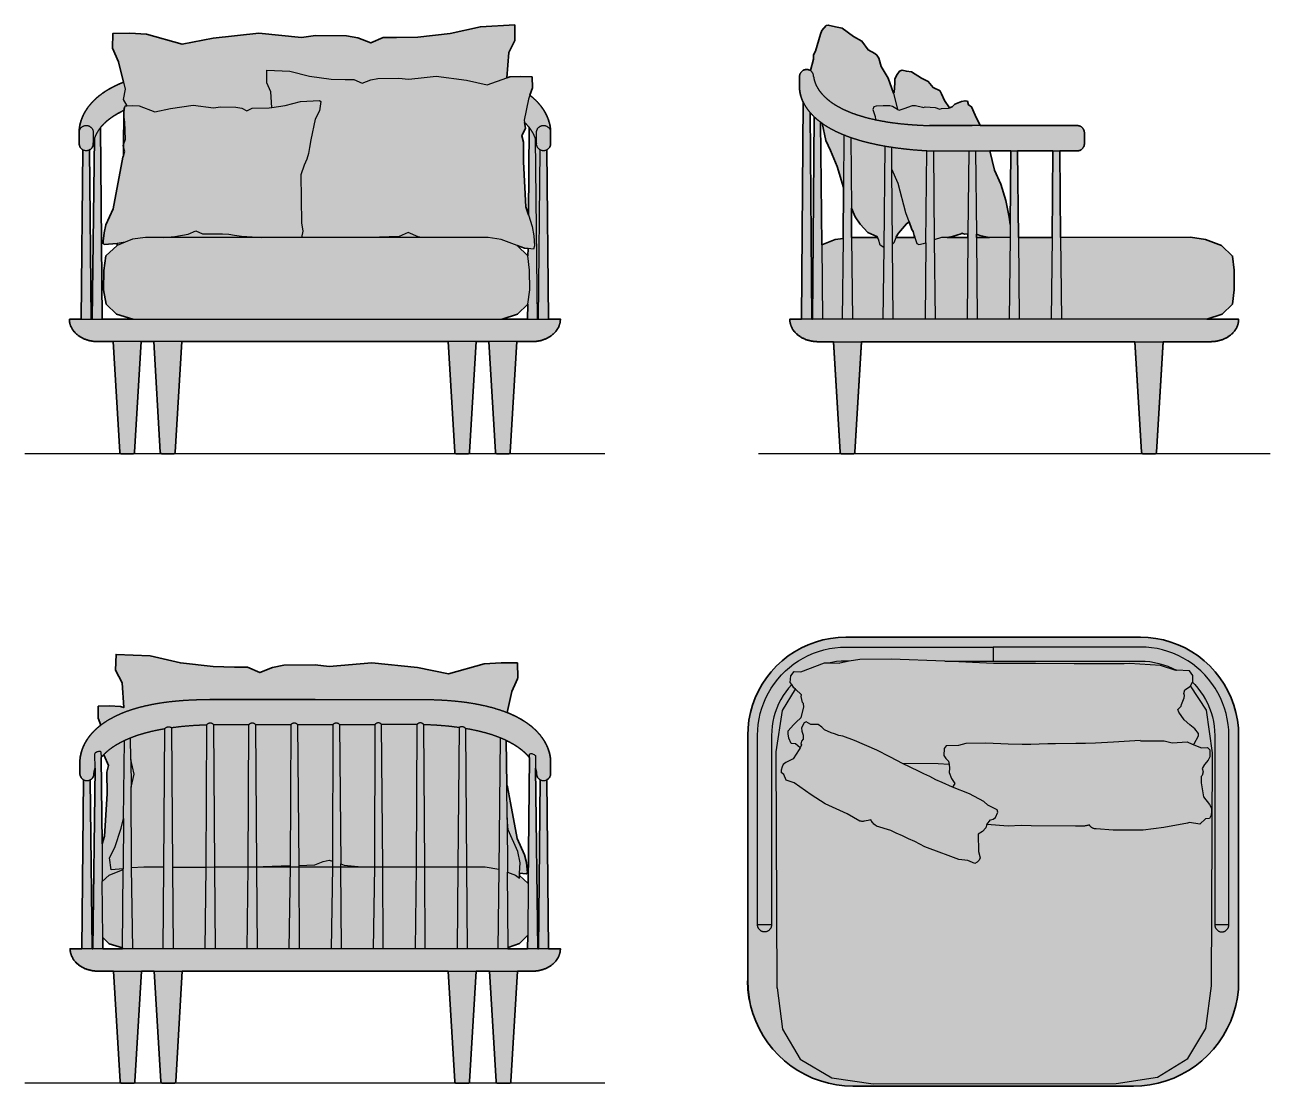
# Model space of a CAD drawing. Header units: millimetres. Extents: x 0 to 2215, y -1124 to 763.
import ezdxf

# ---------------------------------------------------------------- set-up
doc = ezdxf.new("R2010")
doc.units = ezdxf.units.MM
doc.layers.add('Blocks', color=7, linetype='Continuous')
doc.layers.add('Blocks$Fill', color=7, linetype='Continuous', true_color=0xffffff)
for name, color, linetype, lineweight, true_color in [('Blocks$Inner', 7, 'Continuous', 25, 0x007f00), ('Blocks$Outline', 7, 'Continuous', 35, 0xff3f3f), ('Groud', 7, 'Continuous', 25, 0x243775)]:
    doc.layers.add(name, color=color, linetype=linetype, lineweight=lineweight, true_color=true_color)

# ---------------------------------------------------------------- blocks, each defined once
blk = doc.blocks.new('Fly SC1 Sofa Top')
at = {"layer": 'Blocks$Fill'}
blk.add_hatch(color=256, dxfattribs=at).paths.add_polyline_path([(898.7, -637.1), (903.8, -623.3), (907.8, -609.2), (910.6, -594.8), (912.4, -580.2), (912.9, -565.5), (912.9, -129), (912.4, -115.3), (910.8, -101.7), (908.1, -88.2), (904.4, -75), (899.6, -62.2), (893.9, -49.7), (887.2, -37.8), (879.6, -26.3), (871.1, -15.6), (861.8, -5.5), (851.7, 3.8), (840.9, 12.3), (829.5, 19.9), (817.6, 26.6), (805.1, 32.4), (792.2, 37.1), (779, 40.8), (765.6, 43.5), (752, 45.1), (738.3, 45.7), (476.3, 45.7), (214.3, 45.7), (200.6, 45.1), (186.9, 43.5), (173.5, 40.8), (160.3, 37.1), (147.4, 32.4), (135, 26.6), (123, 19.9), (111.6, 12.3), (100.8, 3.8), (90.8, -5.5), (81.5, -15.6), (73, -26.3), (65.3, -37.8), (58.6, -49.7), (52.9, -62.2), (48.2, -75), (44.4, -88.2), (41.8, -101.7), (40.1, -115.3), (39.6, -129), (39.6, -565.5), (40.2, -580.2), (41.9, -594.8), (44.8, -609.2), (48.8, -623.3), (53.8, -637.1), (60, -650.4), (67.2, -663.3), (75.3, -675.5), (84.4, -687), (94.4, -697.8), (105.2, -707.8), (116.7, -716.9), (128.9, -725), (141.8, -732.2), (155.1, -738.4), (168.9, -743.4), (183, -747.4), (197.4, -750.3), (212, -752), (226.7, -752.6), (476.3, -752.6), (725.8, -752.6), (740.5, -752), (755.1, -750.3), (769.5, -747.4), (783.7, -743.4), (797.4, -738.4), (810.8, -732.2), (823.6, -725), (835.8, -716.9), (847.3, -707.8), (858.1, -697.8), (868.1, -687), (877.2, -675.5), (885.4, -663.3), (892.5, -650.4)], flags=0)
at = {"layer": 'Blocks$Inner'}
blk.add_line((895.5, -465.9), (870.5, -465.9), dxfattribs=at)
blk.add_lwpolyline([(75.3, -675.5), (67.2, -663.3), (60, -650.4), (53.8, -637.1), (48.8, -623.3), (44.8, -609.2), (41.9, -594.8), (40.2, -580.2), (39.6, -565.5), (39.6, -129), (40.1, -115.3), (41.8, -101.7), (44.4, -88.2), (48.2, -75), (52.9, -62.2), (58.6, -49.7), (65.3, -37.8), (73, -26.3), (81.5, -15.6), (90.8, -5.5), (100.8, 3.8), (111.6, 12.3), (123, 19.9), (135, 26.6), (147.4, 32.4), (160.3, 37.1), (173.5, 40.8), (186.9, 43.5), (200.6, 45.1), (214.3, 45.7), (476.3, 45.7), (738.3, 45.7), (752, 45.1), (765.6, 43.5), (779, 40.8), (792.2, 37.1), (805.1, 32.4), (817.6, 26.6), (829.5, 19.9), (840.9, 12.3), (851.7, 3.8), (861.8, -5.5), (871.1, -15.6), (879.6, -26.3), (887.2, -37.8), (893.9, -49.7), (899.6, -62.2), (904.4, -75), (908.1, -88.2), (910.8, -101.7), (912.4, -115.3), (912.9, -129), (912.9, -565.5), (912.4, -580.2), (910.6, -594.8), (907.8, -609.2), (903.8, -623.3), (898.7, -637.1), (892.5, -650.4), (885.4, -663.3), (877.2, -675.5), (868.1, -687), (858.1, -697.8), (847.3, -707.8), (835.8, -716.9), (823.6, -725), (810.8, -732.2), (797.4, -738.4), (783.7, -743.4), (769.5, -747.4), (755.1, -750.3), (740.5, -752), (725.8, -752.6), (476.3, -752.6), (226.7, -752.6), (212, -752), (197.4, -750.3), (183, -747.4), (168.9, -743.4), (155.1, -738.4), (141.8, -732.2), (128.9, -725), (116.7, -716.9), (105.2, -707.8), (94.4, -697.8), (84.4, -687)], close=True, dxfattribs=at)
for points in [[(117.9, -38.5), (112.4, -44.7), (107.3, -51.3), (102.6, -58.2), (98.4, -65.3), (94.6, -72.7), (91.3, -80.3), (88.5, -88.1), (86.2, -96.1), (84.4, -104.2), (83.1, -112.4), (82.3, -120.7), (82, -129.2), (82, -465.9), (57.1, -465.9), (57.1, -128.8), (57.4, -119.1), (58.3, -109.3), (59.8, -99.6), (62, -89.9), (64.8, -80.4), (68.1, -71.1), (72, -62.1), (76.5, -53.3), (81.5, -44.8), (87.1, -36.6), (93.1, -28.8), (99.7, -21.4), (106.7, -14.4), (114.1, -7.9), (121.9, -1.8), (130, 3.7), (138.5, 8.7), (147.3, 13.2), (156.4, 17.2), (165.7, 20.5), (175.2, 23.3), (184.8, 25.4), (194.6, 27), (204.4, 27.9), (214.1, 28.2), (476.3, 28.2), (476.3, 3.2)], [(830.6, -34.4), (834.7, -38.5), (840.2, -44.7), (845.3, -51.3), (849.9, -58.2), (854.1, -65.3), (857.9, -72.7), (861.2, -80.3), (864, -88.1), (866.4, -96.1), (868.2, -104.2), (869.5, -112.4), (870.2, -120.7), (870.5, -129.2), (870.5, -465.9), (870.5, -466.7), (870.6, -467.4), (870.7, -468.2), (870.9, -469), (871.1, -469.7), (871.4, -470.5), (871.7, -471.2), (872.1, -471.9), (872.5, -472.6), (872.9, -473.2), (873.4, -473.8), (873.9, -474.4), (874.4, -475), (875, -475.5), (875.7, -476), (876.3, -476.4), (877, -476.8), (877.7, -477.2), (878.4, -477.5), (879.1, -477.7), (879.9, -478), (880.7, -478.1), (881.4, -478.2), (882.2, -478.3), (883, -478.3), (883.8, -478.3), (884.6, -478.2), (885.3, -478.1), (886.1, -478), (886.8, -477.7), (887.6, -477.5), (888.3, -477.2), (889, -476.8), (889.7, -476.4), (890.3, -476), (890.9, -475.5), (891.5, -475), (892.1, -474.4), (892.6, -473.8), (893.1, -473.2), (893.5, -472.6), (893.9, -471.9), (894.3, -471.2), (894.6, -470.5), (894.9, -469.7), (895.1, -469), (895.2, -468.2), (895.4, -467.4), (895.4, -466.7), (895.5, -465.9), (895.5, -128.8), (895.2, -119.1), (894.2, -109.3), (892.7, -99.6), (890.5, -89.9), (887.8, -80.4), (884.4, -71.1), (880.5, -62.1), (876, -53.3), (871, -44.8), (865.4, -36.6), (859.4, -28.8), (852.9, -21.4), (845.9, -14.4), (838.5, -7.9), (830.7, -1.8), (822.5, 3.7), (814, 8.7), (805.2, 13.2), (796.1, 17.2), (786.8, 20.5), (777.4, 23.3), (767.7, 25.4), (758, 27), (748.1, 27.9), (738.5, 28.2), (476.3, 28.2)], [(132.8, -150.8), (124.6, -144.1), (116.6, -143.2), (112.6, -133.6), (111.5, -126.4), (111.8, -120.9), (121.2, -109.9), (124.9, -105.8), (134.7, -96.9), (139.3, -78.5), (139, -72.3), (137, -70.5), (134.4, -59.7), (135.5, -56.7), (124.7, -46.6), (121.4, -44.2), (117.9, -38.5), (115.3, -34.6), (116.2, -23.3), (122.4, -15.4), (134.2, -16.1), (175.9, 0.4), (186.1, 0.1), (203.6, -0.5)], [(220.2, 3.2), (206, 3), (197.7, 2.2), (186.1, 0.1)], [(830, -144.5), (833.7, -144.2), (841.5, -129.7), (841.4, -125.7), (835.2, -117.2), (825.8, -110.1), (815.7, -101), (806.2, -87.7), (804.8, -83.1), (810.5, -76.8), (811.4, -74), (816.1, -62.2), (816.3, -58.2), (815.5, -54.7), (817.4, -48), (825.6, -42.6), (827, -40.5), (830.6, -34.4), (831.4, -33.1), (831.2, -22.2), (825.2, -14.3), (802.1, -13.2), (801.2, -13.4), (773.7, -4.5), (718.8, -1), (709.4, -1.6), (620.3, -1.9), (551.6, -1), (476.7, -0.9), (390, 3.2), (294.6, 6.4), (239.2, 6.1), (220.2, 3.2), (203.6, -0.5)], [(390, 3.2), (476.3, 3.2), (738.1, 3.2), (746.6, 3), (754.8, 2.2), (763, 0.9), (771.2, -0.9), (779.1, -3.2), (786.9, -6.1), (794.6, -9.4), (802.1, -13.2)], [(91.8, -578.1), (101.3, -651.1), (133.1, -705), (189.1, -738.1), (262.9, -748.5), (695, -747.7), (768.8, -736.7), (822.6, -703.5), (854.3, -650.4), (864.6, -574.4), (866.1, -160), (855.8, -84), (827, -40.5)], [(91.8, -578.5), (90.2, -158.2), (101.2, -84.7), (124.7, -46.6)], [(397.7, -180.8), (378.2, -179.5), (314.7, -178.7), (304.7, -173.8), (292.2, -167), (269.3, -155), (229.7, -138.1), (208.7, -130.3), (201.6, -128.9), (193.7, -126.2), (187.9, -124.5), (175.9, -118.8), (171.4, -114.2), (164.8, -109.8), (151.7, -109.5), (143.7, -105.1), (140, -106.8), (135.4, -115.7), (135.8, -121.2), (138.1, -128.5), (138.5, -135.6), (135.3, -139.1), (134.3, -144), (135, -145.9), (132.8, -150.8), (131.3, -154.2), (120.2, -170.7), (107.6, -177.3), (102.8, -180.7), (100.8, -185.1), (98.8, -190.9), (98.8, -195.2)], [(738.1, -138.4), (780.7, -138.4), (794.8, -142.3), (821.3, -140.5), (830, -144.5), (846.8, -151.3), (857.6, -150.7), (861.5, -154.8), (861.9, -167.1), (858.5, -173.1), (852.2, -180.4), (847.9, -188), (849.5, -193.7), (848, -200.4), (846.3, -201.9), (846.3, -213.4), (850.2, -237.9), (860.8, -252.1), (864.6, -258.3), (864.8, -264.4), (864.1, -271), (861.2, -276.5), (854, -277.5), (843.7, -286.7), (825.3, -284.1), (822, -285.3), (780, -292.9), (743.2, -297.4), (689.4, -297.4), (659.6, -295.3), (657.9, -295.1), (656.2, -294.8), (655.3, -294.6), (654.5, -294.3), (653.7, -294), (653.3, -293.9), (652.9, -293.7), (652.5, -293.5), (652.1, -293.3), (651.7, -293), (651.4, -292.8), (651, -292.5), (650.6, -292.2), (650.3, -291.9), (649.9, -291.6), (649.6, -291.2), (649.2, -290.9), (648.9, -290.4), (648.6, -290), (648.3, -289.5), (648, -289.1), (647.7, -288.5), (647.4, -288), (646, -288.5), (644.5, -289), (643, -289.4), (641.5, -289.7), (640, -289.9), (638.5, -290.1), (635.4, -290.4), (632.3, -290.5), (629.2, -290.5), (622.8, -290.2), (543.8, -289.8), (526.3, -289.3), (502.7, -290.6), (465.1, -287.6), (463.3, -293.1), (457, -300), (449.3, -304.3), (450.3, -335.6), (453, -346.8), (451.2, -350.7), (448, -354.2), (443.7, -356.5), (431.2, -351.2), (415.4, -349.7), (391.6, -340.5), (384.7, -338.4), (354.4, -327.1), (337, -317.6), (325.7, -312.7), (314.7, -307.8), (303.7, -302.7), (294.1, -298.3), (268.6, -290.5), (265.7, -287.9), (264.2, -286.5), (262.9, -285.1), (261.6, -283.7), (260.4, -282.2), (259.9, -281.4), (259.4, -280.6), (258.9, -279.8), (258.4, -279), (254, -280.2), (250.3, -281.1), (247.4, -281.6), (246.1, -281.7), (245, -281.8), (244, -281.9), (243.1, -281.9), (242.3, -281.8), (241.6, -281.7), (240.9, -281.6), (240.3, -281.5), (239.1, -281.2), (216.4, -268.7), (177.4, -250.4), (152.4, -234.8), (122.5, -213.1), (108.2, -208.8), (103.8, -198.2), (98.9, -195.2)], [(737.5, -138), (690.2, -140.8), (658, -142.7), (640.6, -143.2), (623.4, -143.6), (587, -143.8), (573.7, -144.1), (557.8, -144.4), (543.2, -144.9), (527.9, -144.9), (502.8, -144.5), (463.3, -142.7), (427.3, -143.3), (414.8, -147.1), (392.5, -147.7), (388.8, -152.1), (388.6, -164.7), (392.2, -170.3), (396.5, -174.7), (397.7, -180.8), (398.7, -187.1), (398, -194.9), (402.1, -205.6), (408.1, -214.5), (403.7, -221.2), (385.7, -212.8), (374.2, -207.8), (363.8, -202.3), (352.9, -197), (343.4, -192.4), (314.7, -178.7)], [(465.1, -287.6), (471.3, -279.2), (476.4, -277.7), (480.3, -274.8), (484.4, -265.4), (483.3, -261.6), (466.9, -253.3), (459.8, -246.2), (433.9, -232.9), (403.7, -221.2)], [(82, -465.9), (82, -466.7), (81.9, -467.4), (81.8, -468.2), (81.6, -469), (81.4, -469.7), (81.1, -470.5), (80.8, -471.2), (80.5, -471.9), (80.1, -472.6), (79.6, -473.2), (79.2, -473.8), (78.6, -474.4), (78.1, -475), (77.5, -475.5), (76.9, -476), (76.2, -476.4), (75.6, -476.8), (74.9, -477.2), (74.1, -477.5), (73.4, -477.7), (72.6, -478), (71.9, -478.1), (71.1, -478.2), (70.3, -478.3), (69.5, -478.3), (68.8, -478.3), (68, -478.2), (67.2, -478.1), (66.4, -478), (65.7, -477.7), (65, -477.5), (64.2, -477.2), (63.5, -476.8), (62.9, -476.4), (62.2, -476), (61.6, -475.5), (61, -475), (60.5, -474.4), (59.9, -473.8), (59.5, -473.2), (59, -472.6), (58.6, -471.9), (58.3, -471.2), (57.9, -470.5), (57.7, -469.7), (57.5, -469), (57.3, -468.2), (57.2, -467.4), (57.1, -466.7), (57.1, -465.9)], [(49.1, -624.9), (44.9, -610.4), (41.8, -595.6), (40, -580.6), (39.4, -565.5)]]:
    blk.add_lwpolyline(points, dxfattribs=at)
at = {"layer": 'Blocks$Outline'}
for points in [[(200.6, 45.1), (186.9, 43.5)], [(214.3, 45.7), (200.6, 45.1)], [(476.3, 45.7), (214.3, 45.7)], [(738.3, 45.7), (476.3, 45.7)], [(752, 45.1), (738.3, 45.7)], [(765.6, 43.5), (752, 45.1)], [(135, 26.6), (123, 19.9)], [(147.4, 32.4), (135, 26.6)], [(160.3, 37.1), (147.4, 32.4)], [(173.5, 40.8), (160.3, 37.1)], [(186.9, 43.5), (173.5, 40.8)], [(779, 40.8), (765.6, 43.5)], [(792.2, 37.1), (779, 40.8)], [(805.1, 32.4), (792.2, 37.1)], [(817.6, 26.6), (805.1, 32.4)], [(829.5, 19.9), (817.6, 26.6)], [(100.8, 3.8), (90.8, -5.5)], [(111.6, 12.3), (100.8, 3.8)], [(123, 19.9), (111.6, 12.3)], [(840.9, 12.3), (829.5, 19.9)], [(851.7, 3.8), (840.9, 12.3)], [(861.8, -5.5), (851.7, 3.8)], [(81.5, -15.6), (73, -26.3)], [(90.8, -5.5), (81.5, -15.6)], [(871.1, -15.6), (861.8, -5.5)], [(879.6, -26.3), (871.1, -15.6)], [(65.3, -37.8), (58.6, -49.7)], [(73, -26.3), (65.3, -37.8)], [(887.2, -37.8), (879.6, -26.3)], [(893.9, -49.7), (887.2, -37.8)], [(52.9, -62.2), (48.2, -75)], [(58.6, -49.7), (52.9, -62.2)], [(899.6, -62.2), (893.9, -49.7)], [(904.4, -75), (899.6, -62.2)], [(44.4, -88.2), (41.8, -101.7)], [(48.2, -75), (44.4, -88.2)], [(908.1, -88.2), (904.4, -75)], [(910.8, -101.7), (908.1, -88.2)], [(41.8, -101.7), (40.1, -115.3)], [(912.4, -115.3), (910.8, -101.7)], [(40.1, -115.3), (39.6, -129)], [(39.6, -129), (39.6, -565.5)], [(912.9, -129), (912.4, -115.3)], [(912.9, -565.5), (912.9, -129)], [(39.6, -565.5), (40.2, -580.2)], [(912.4, -580.2), (912.9, -565.5)], [(40.2, -580.2), (41.9, -594.8)], [(41.9, -594.8), (44.8, -609.2)], [(907.8, -609.2), (910.6, -594.8)], [(910.6, -594.8), (912.4, -580.2)], [(44.8, -609.2), (48.8, -623.3)], [(903.8, -623.3), (907.8, -609.2)], [(48.8, -623.3), (53.8, -637.1)], [(53.8, -637.1), (60, -650.4)], [(892.5, -650.4), (898.7, -637.1)], [(898.7, -637.1), (903.8, -623.3)], [(60, -650.4), (67.2, -663.3)], [(67.2, -663.3), (75.3, -675.5)], [(877.2, -675.5), (885.4, -663.3)], [(885.4, -663.3), (892.5, -650.4)], [(75.3, -675.5), (84.4, -687)], [(868.1, -687), (877.2, -675.5)], [(84.4, -687), (94.4, -697.8)], [(94.4, -697.8), (105.2, -707.8)], [(105.2, -707.8), (116.7, -716.9)], [(835.8, -716.9), (847.3, -707.8)], [(847.3, -707.8), (858.1, -697.8)], [(858.1, -697.8), (868.1, -687)], [(116.7, -716.9), (128.9, -725)], [(128.9, -725), (141.8, -732.2)], [(810.8, -732.2), (823.6, -725)], [(823.6, -725), (835.8, -716.9)], [(141.8, -732.2), (155.1, -738.4)], [(155.1, -738.4), (168.9, -743.4)], [(168.9, -743.4), (183, -747.4)], [(183, -747.4), (197.4, -750.3)], [(197.4, -750.3), (212, -752)], [(212, -752), (226.7, -752.6)], [(226.7, -752.6), (476.3, -752.6)], [(476.3, -752.6), (725.8, -752.6)], [(725.8, -752.6), (740.5, -752)], [(740.5, -752), (755.1, -750.3)], [(755.1, -750.3), (769.5, -747.4)], [(769.5, -747.4), (783.7, -743.4)], [(783.7, -743.4), (797.4, -738.4)], [(797.4, -738.4), (810.8, -732.2)]]:
    blk.add_lwpolyline(points, dxfattribs=at)
blk = doc.blocks.new('Fly SC1 Sofa Side')
at = {"layer": 'Blocks$Fill'}
h = blk.add_hatch(color=256, dxfattribs=at)
h.paths.add_polyline_path([(76.8, 239.4), (55.9, 239.4), (55.9, 238.5), (55.9, 237.6), (56, 236.7), (56.1, 235.8), (56.2, 234.9), (56.3, 233.9), (56.5, 233), (56.7, 232.1), (56.9, 231.2), (57.2, 230.2), (57.5, 229.3), (57.8, 228.4), (58.1, 227.4), (58.5, 226.5), (58.9, 225.6), (59.4, 224.7), (59.8, 223.7), (60.3, 222.8), (60.9, 221.9), (61.4, 221), (62, 220.1), (62.7, 219.2), (63.3, 218.4), (64, 217.5), (64.7, 216.7), (65.5, 215.8), (66.2, 215), (67, 214.2), (67.9, 213.4), (68.7, 212.6), (69.6, 211.9), (70.5, 211.1), (71.4, 210.4), (72.4, 209.7), (73.3, 209), (74.3, 208.4), (75.3, 207.7), (76.4, 207.1), (77.4, 206.5), (78.5, 205.9), (79.5, 205.4), (80.6, 204.9), (81.7, 204.4), (82.9, 203.9), (84, 203.4), (85.1, 203), (86.3, 202.6), (87.4, 202.2), (88.6, 201.9), (89.7, 201.6), (90.9, 201.3), (92, 201), (93.2, 200.7), (94.4, 200.5), (95.5, 200.3), (96.7, 200.1), (97.9, 199.9), (99, 199.8), (100.1, 199.7), (101.3, 199.6), (102.4, 199.5), (103.6, 199.5), (104.7, 199.4), (133.4, 199.4), (145.2, 2.7), (145.3, 2.6), (145.3, 2.5), (145.3, 2.4), (145.3, 2.3), (145.3, 2.2), (145.4, 2.1), (145.4, 2), (145.4, 1.9), (145.5, 1.8), (145.5, 1.7), (145.6, 1.6), (145.6, 1.5), (145.7, 1.4), (145.7, 1.3), (145.8, 1.2), (145.8, 1.2), (145.9, 1.1), (146, 1), (146, 0.9), (146.1, 0.9), (146.2, 0.8), (146.3, 0.7), (146.3, 0.6), (146.4, 0.6), (146.5, 0.5), (146.6, 0.5), (146.7, 0.4), (146.8, 0.4), (146.9, 0.3), (147, 0.3), (147.1, 0.2), (147.1, 0.2), (147.2, 0.2), (147.3, 0.1), (147.4, 0.1), (147.5, 0.1), (147.6, 0), (147.7, 0), (147.8, 0), (148, 0), (148.1, 0), (148.2, 0), (148.3, 0), (148.4, 0), (148.5, 0), (158.4, 0), (166.7, 0), (168.3, 0), (168.4, 0), (168.5, 0), (168.6, 0), (168.7, 0), (168.8, 0), (168.9, 0), (169, 0), (169.1, 0), (169.2, 0.1), (169.3, 0.1), (169.4, 0.1), (169.5, 0.2), (169.6, 0.2), (169.7, 0.2), (169.8, 0.3), (169.9, 0.3), (170, 0.4), (170.1, 0.4), (170.2, 0.5), (170.2, 0.5), (170.3, 0.6), (170.4, 0.6), (170.5, 0.7), (170.6, 0.8), (170.6, 0.9), (170.7, 0.9), (170.8, 1), (170.8, 1.1), (170.9, 1.2), (171, 1.2), (171, 1.3), (171.1, 1.4), (171.1, 1.5), (171.2, 1.6), (171.2, 1.7), (171.3, 1.8), (171.3, 1.9), (171.4, 2), (171.4, 2.1), (171.4, 2.2), (171.4, 2.3), (171.5, 2.4), (171.5, 2.5), (171.5, 2.6), (171.5, 2.7), (171.5, 2.8), (183.3, 199.4), (669.9, 199.4), (681.7, 2.7), (681.7, 2.6), (681.7, 2.5), (681.8, 2.4), (681.8, 2.3), (681.8, 2.2), (681.8, 2.1), (681.9, 2), (681.9, 1.9), (681.9, 1.8), (682, 1.7), (682, 1.6), (682.1, 1.5), (682.1, 1.4), (682.2, 1.3), (682.3, 1.2), (682.3, 1.2), (682.4, 1.1), (682.4, 1), (682.5, 0.9), (682.6, 0.9), (682.7, 0.8), (682.7, 0.7), (682.8, 0.6), (682.9, 0.6), (683, 0.5), (683.1, 0.5), (683.2, 0.4), (683.2, 0.4), (683.3, 0.3), (683.4, 0.3), (683.5, 0.2), (683.6, 0.2), (683.7, 0.2), (683.8, 0.1), (683.9, 0.1), (684, 0.1), (684.1, 0), (684.2, 0), (684.3, 0), (684.4, 0), (684.5, 0), (684.6, 0), (684.7, 0), (684.8, 0), (684.9, 0), (694.8, 0), (703.1, 0), (704.8, 0), (704.9, 0), (705, 0), (705.1, 0), (705.2, 0), (705.3, 0), (705.4, 0), (705.5, 0), (705.6, 0), (705.7, 0.1), (705.8, 0.1), (705.9, 0.1), (706, 0.2), (706.1, 0.2), (706.2, 0.2), (706.3, 0.3), (706.4, 0.3), (706.5, 0.4), (706.5, 0.4), (706.6, 0.5), (706.7, 0.5), (706.8, 0.6), (706.9, 0.6), (707, 0.7), (707, 0.8), (707.1, 0.9), (707.2, 0.9), (707.3, 1), (707.3, 1.1), (707.4, 1.2), (707.4, 1.2), (707.5, 1.3), (707.6, 1.4), (707.6, 1.5), (707.7, 1.6), (707.7, 1.7), (707.8, 1.8), (707.8, 1.9), (707.8, 2), (707.9, 2.1), (707.9, 2.2), (707.9, 2.3), (707.9, 2.4), (708, 2.5), (708, 2.6), (708, 2.7), (708, 2.8), (719.8, 199.4), (804.4, 199.4), (806.7, 199.5), (807.8, 199.5), (808.9, 199.6), (810.1, 199.7), (811.2, 199.8), (812.4, 199.9), (813.5, 200.1), (814.7, 200.3), (815.8, 200.5), (817, 200.7), (818.2, 201), (819.3, 201.3), (820.5, 201.6), (821.7, 201.9), (822.8, 202.2), (824, 202.6), (825.1, 203), (826.2, 203.4), (827.4, 203.9), (828.5, 204.4), (829.6, 204.9), (830.7, 205.4), (831.7, 205.9), (832.8, 206.5), (833.9, 207.1), (834.9, 207.7), (835.9, 208.4), (836.9, 209), (837.9, 209.7), (838.8, 210.4), (839.7, 211.1), (840.6, 211.9), (841.5, 212.6), (842.4, 213.4), (843.2, 214.2), (844, 215), (844.8, 215.8), (845.5, 216.7), (846.2, 217.5), (846.9, 218.4), (847.5, 219.2), (848.2, 220.1), (848.8, 221), (849.3, 221.9), (849.9, 222.8), (850.4, 223.7), (850.8, 224.7), (851.3, 225.6), (851.7, 226.5), (852.1, 227.4), (852.4, 228.4), (852.7, 229.3), (853, 230.2), (853.3, 231.2), (853.5, 232.1), (853.7, 233), (853.9, 233.9), (854, 234.9), (854.1, 235.8), (854.2, 236.7), (854.3, 237.6), (854.3, 238.5), (854.3, 239.4), (797.6, 239.2), (825, 248.4), (843.4, 266.3), (846.3, 291.7), (846.6, 326.7), (843.6, 351.8), (824, 370.2), (795.1, 380.9), (768.6, 385.1), (537.4, 385), (536, 538.8), (567.4, 538.8), (568.9, 539), (569.7, 539.1), (570.5, 539.3), (571.2, 539.5), (572, 539.7), (572.7, 540.1), (573.4, 540.4), (574, 540.8), (574.7, 541.2), (575.3, 541.7), (575.9, 542.2), (576.4, 542.8), (577, 543.4), (577.4, 544), (577.9, 544.6), (578.3, 545.3), (578.6, 546), (578.9, 546.7), (579.2, 547.5), (579.4, 548.2), (579.6, 549), (579.7, 549.7), (579.8, 550.5), (579.8, 551.3), (579.8, 571.3), (579.8, 572), (579.7, 572.8), (579.6, 573.6), (579.4, 574.3), (579.2, 575.1), (578.9, 575.8), (578.6, 576.5), (578.3, 577.2), (577.9, 577.9), (577.4, 578.6), (577, 579.2), (576.4, 579.8), (575.9, 580.3), (575.3, 580.8), (574.7, 581.3), (574, 581.7), (573.4, 582.1), (572.7, 582.5), (572, 582.8), (571.2, 583.1), (570.5, 583.3), (569.7, 583.5), (568.9, 583.6), (568.2, 583.7), (567.4, 583.7), (394.4, 583.7), (379, 616.9), (373.8, 620.5), (371.7, 627), (367.6, 628), (361.5, 626.3), (349.7, 622), (344.8, 616.9), (340, 615.5), (330.8, 628.5), (325.8, 640.1), (324, 643.9), (323.5, 645), (323.4, 645.2), (323.3, 645.3), (323.3, 645.3), (323.3, 645.3), (323.3, 645.3), (323.3, 645.3), (323.3, 645.3), (323.3, 645.3), (323.3, 645.3), (323.3, 645.3), (323.3, 645.3), (323.3, 645.3), (323.3, 645.3), (323.3, 645.3), (323.3, 645.3), (323.3, 645.3), (323.3, 645.3), (323.3, 645.3), (323.3, 645.3), (323.3, 645.3), (323.3, 645.4), (323.3, 645.4), (323.3, 645.4), (323.3, 645.4), (323.3, 645.4), (323.3, 645.4), (323.3, 645.4), (323.3, 645.4), (323.3, 645.4), (323.3, 645.4), (323.3, 645.4), (323.3, 645.4), (323.3, 645.4), (323.3, 645.4), (323.3, 645.4), (323.3, 645.4), (323.3, 645.4), (323.3, 645.4), (323.3, 645.4), (323.3, 645.4), (323.3, 645.4), (323.3, 645.4), (323.3, 645.4), (323.2, 645.4), (323.2, 645.4), (323.2, 645.4), (323.2, 645.4), (323.2, 645.4), (323.2, 645.4), (323.2, 645.4), (323.2, 645.4), (323.2, 645.4), (323.2, 645.4), (323.2, 645.4), (323.2, 645.4), (323.2, 645.4), (323.2, 645.4), (323.2, 645.4), (323.2, 645.4), (323.2, 645.4), (323.2, 645.4), (323.2, 645.4), (323.2, 645.4), (323.2, 645.4), (323.2, 645.4), (323.2, 645.4), (323.2, 645.4), (323.2, 645.4), (323.2, 645.4), (323.2, 645.4), (323.2, 645.4), (323.2, 645.4), (311.1, 651.4), (301.7, 662.2), (290.2, 668.2), (272.5, 679.3), (263.3, 680.4), (255.6, 682), (250.9, 680.4), (246.8, 674.5), (242.8, 667), (242.8, 659.5), (241.4, 642.7), (240.5, 641.5), (230.7, 668.2), (218.4, 688.8), (214.4, 703.4), (210.4, 708.8), (207.3, 712.1), (195.5, 718.5), (184.1, 733.9), (169.4, 742.3), (148.9, 757.1), (137.2, 759.5), (124.2, 762.5), (120.6, 761.5), (112.9, 752.8), (110.7, 746.6), (101.6, 715.8), (98.3, 709.4), (98.1, 702), (92.5, 681.6), (91.8, 682), (91.1, 682.3), (90.4, 682.6), (89.7, 682.9), (88.9, 683.1), (88.2, 683.3), (87.4, 683.4), (86.6, 683.5), (85.8, 683.5), (85, 683.5), (84.2, 683.4), (83.5, 683.3), (82.7, 683.1), (82, 682.9), (81.2, 682.6), (80.5, 682.3), (79.8, 682), (79.1, 681.6), (78.5, 681.1), (77.9, 680.6), (77.3, 680.1), (76.7, 679.6), (76.2, 679), (75.7, 678.4), (75.3, 677.7), (74.9, 677), (74.5, 676.3), (74.2, 675.6), (73.9, 674.9), (73.7, 674.1), (73.6, 673.4), (73.4, 672.6), (73.4, 671.8), (73.3, 671), (73.3, 651.1), (73.3, 651), (73.3, 650.7), (73.3, 649.9), (73.3, 649), (73.4, 647.7), (73.5, 646.2), (73.7, 644.7), (73.9, 643), (74.2, 641.1), (74.7, 639.2), (75.2, 637.2), (75.7, 635.2), (76.4, 633.1), (77.1, 631.2), (78, 629.1), (78.9, 627), (79.7, 625.2)], flags=0)
h.paths.add_polyline_path([(92, 606.9), (94.3, 604.3), (96.8, 601.8), (99.3, 599.3), (96.3, 239.4), (94.8, 239.4)], flags=0)
h.paths.add_polyline_path([(150.6, 383.2), (136.7, 381.2), (112.7, 371.9), (110.3, 590.1), (113.5, 587.8), (119.8, 557.4), (128.3, 539.2), (140.2, 510.8), (151.2, 473.6)], flags=0)
h.paths.add_polyline_path([(165.5, 436.6), (172, 421.7), (181.1, 408.4), (194.5, 393.5), (210.9, 386.4), (211.9, 384.6), (165.9, 384.7)], flags=0)
h.paths.add_polyline_path([(244.8, 384.7), (245.3, 386), (249.3, 392.3), (263.7, 409), (268.2, 412.6), (272.8, 398.8), (275.3, 395.6), (277.2, 388.1), (278.5, 384.6)], flags=0)
h.paths.add_polyline_path([(336, 384.8), (345.5, 386.6), (360.7, 391), (361.9, 392.6), (363, 391.8), (367.4, 390.9), (372.8, 391), (372.8, 384.9)], flags=0)
h.paths.add_polyline_path([(387.7, 390.6), (391.2, 389.5), (393.9, 388.1), (404.5, 385.9), (411.3, 385), (387.9, 385)], flags=0)
h.paths.add_polyline_path([(449.1, 538.8), (447.8, 407.6), (445.9, 420.8), (440, 450.7), (431.5, 479.5), (419.8, 504.3), (411.9, 538.9)], flags=0)
h.paths.add_polyline_path([(461.1, 538.8), (524, 538.8), (522.4, 384.8), (462.6, 385)], flags=0)
at = {"layer": 'Blocks$Inner'}
for p, q in [((98.3, 671), (98.3, 671)), ((73.3, 651.1), (73.3, 651)), ((311.4, 538.8), (312.9, 380.8)), ((165.9, 384.7), (211.9, 384.6)), ((372.8, 384.9), (371.3, 239.4)), ((447.6, 385), (446.1, 239.4)), ((462.6, 385), (464.1, 239.4)), ((522.4, 384.8), (521, 239.4)), ((297.8, 375.3), (296.4, 239.4))]:
    blk.add_line(p, q, dxfattribs=at)
for points in [[(98.3, 671), (98.3, 671.8), (98.2, 672.6), (98.1, 673.4), (97.9, 674.1), (97.7, 674.9), (97.4, 675.6), (97.1, 676.3), (96.7, 677), (96.3, 677.7), (95.9, 678.4), (95.4, 679), (94.9, 679.6), (94.4, 680.1), (93.8, 680.6), (93.1, 681.1), (92.5, 681.6), (98.1, 702), (98.3, 709.4), (101.6, 715.8), (110.7, 746.6), (112.9, 752.8), (120.6, 761.5), (124.2, 762.5), (137.2, 759.5), (148.9, 757.1), (169.4, 742.3), (184.1, 733.9), (195.5, 718.5), (207.3, 712.1), (210.4, 708.8), (214.4, 703.4), (218.4, 688.8), (230.7, 668.2), (240.5, 641.5), (247.3, 612.5), (238.5, 617.4), (233.9, 618.6), (222.1, 619.1), (209.6, 618.4), (205.3, 616.9), (203.5, 612.1), (207.6, 599.7), (208.4, 595.1), (208.8, 594.1), (209.4, 593.9), (210.1, 593.8), (210.8, 593.6), (211.5, 593.5), (212.3, 593.4), (213, 593.2), (213.7, 593.1), (214.5, 592.9), (215.2, 592.8), (215.9, 592.6), (216.7, 592.5), (217.4, 592.4), (218.2, 592.2), (218.9, 592.1), (219.7, 591.9), (220.4, 591.8), (221.2, 591.7), (221.9, 591.5), (222.7, 591.4), (223.5, 591.3), (224.2, 591.1), (225, 591), (225.8, 590.9), (226.6, 590.7), (227.4, 590.6), (228.2, 590.5), (229, 590.4), (229.7, 590.2), (230.5, 590.1), (231.3, 590), (232.1, 589.9), (233, 589.7), (233.8, 589.6), (234.6, 589.5), (235.4, 589.4), (236.2, 589.3), (237, 589.2), (237.9, 589), (238.7, 588.9), (239.5, 588.8), (240.4, 588.7), (241.2, 588.6), (242.1, 588.5), (242.9, 588.4), (243.8, 588.3), (244.6, 588.2), (245.5, 588), (246.3, 587.9), (247.2, 587.8), (248.1, 587.7), (248.9, 587.6), (249.8, 587.5), (250.7, 587.4), (251.6, 587.3), (252.4, 587.2), (253.3, 587.1), (254.2, 587), (255.1, 587), (256, 586.9), (256.9, 586.8), (257.8, 586.7), (258.7, 586.6), (259.6, 586.5), (260.6, 586.4), (261.5, 586.3), (262.4, 586.2), (263.3, 586.2), (264.2, 586.1), (265.2, 586), (266.1, 585.9), (267.1, 585.8), (268, 585.8), (268.9, 585.7), (269.9, 585.6), (270.8, 585.5), (271.8, 585.5), (272.8, 585.4), (273.7, 585.3), (274.7, 585.2), (275.7, 585.2), (276.6, 585.1), (277.6, 585), (278.6, 585), (279.6, 584.9), (280.6, 584.8), (281.6, 584.8), (282.6, 584.7), (283.6, 584.7), (284.6, 584.6), (285.6, 584.6), (286.6, 584.5), (287.6, 584.4), (288.6, 584.4), (289.6, 584.3), (290.7, 584.3), (291.7, 584.2), (292.7, 584.2), (293.8, 584.1), (294.8, 584.1), (295.8, 584.1), (296.9, 584), (297.9, 584), (299, 583.9), (300, 583.9), (301.1, 583.9), (302.2, 583.8), (303.2, 583.8), (304.3, 583.8), (305.4, 583.7), (380.2, 583.7)], [(92.5, 681.6), (91.8, 682), (91.1, 682.3), (90.4, 682.6), (89.7, 682.9), (88.9, 683.1), (88.2, 683.3), (87.4, 683.4), (86.6, 683.5), (85.8, 683.5), (85, 683.5), (84.2, 683.4), (83.5, 683.3), (82.7, 683.1), (82, 682.9), (81.2, 682.6), (80.5, 682.3), (79.8, 682), (79.1, 681.6), (78.5, 681.1), (77.9, 680.6), (77.3, 680.1), (76.7, 679.6), (76.2, 679), (75.7, 678.4), (75.3, 677.7), (74.9, 677), (74.5, 676.3), (74.2, 675.6), (73.9, 674.9), (73.7, 674.1), (73.6, 673.4), (73.4, 672.6), (73.4, 671.8), (73.3, 671), (73.3, 651.1), (73.3, 671)], [(98.3, 671), (98.3, 670.9), (98.3, 671)], [(98.3, 670.9), (98.3, 670.9), (98.3, 670.8), (98.3, 670.8), (98.3, 670.8), (98.3, 670.8), (98.3, 670.7), (98.3, 670.7), (98.3, 670.7), (98.3, 670.7), (98.3, 670.6), (98.3, 670.6), (98.3, 670.5), (98.3, 670.5), (98.3, 670.5), (98.3, 670.4), (98.3, 670.4), (98.3, 670.4), (98.3, 670.3), (98.3, 670.3), (98.3, 670.2), (98.3, 670.2), (98.3, 670.1), (98.3, 670.1), (98.3, 670), (98.3, 670), (98.4, 669.9), (98.4, 669.9), (98.4, 669.8), (98.4, 669.7), (98.4, 669.7), (98.4, 669.6), (98.4, 669.6), (98.4, 669.5), (98.4, 669.4), (98.4, 669.4), (98.4, 669.3), (98.4, 669.2), (98.4, 669.2), (98.4, 669.1), (98.5, 669), (98.5, 668.9), (98.5, 668.9), (98.5, 668.8), (98.5, 668.7), (98.5, 668.6), (98.5, 668.6), (98.5, 668.5), (98.5, 668.4), (98.5, 668.3), (98.6, 668.2), (98.6, 668.2), (98.6, 668.1), (98.6, 668), (98.6, 667.9), (98.6, 667.8), (98.6, 667.7), (98.7, 667.6), (98.7, 667.5), (98.7, 667.4), (98.7, 667.3), (98.7, 667.2), (98.7, 667.2), (98.8, 667.1), (98.8, 667), (98.8, 666.9), (98.8, 666.8), (98.8, 666.7), (98.9, 666.5), (98.9, 666.4), (98.9, 666.3), (98.9, 666.2), (99, 666.1), (99, 666), (99, 665.9), (99, 665.8), (99.1, 665.7), (99.1, 665.6), (99.1, 665.5), (99.1, 665.3), (99.2, 665.2), (99.2, 665.1), (99.2, 665), (99.3, 664.9), (99.3, 664.8), (99.3, 664.6), (99.3, 664.5), (99.4, 664.4), (99.4, 664.3), (99.4, 664.1), (99.5, 664), (99.5, 663.9), (99.5, 663.8), (99.6, 663.6), (99.6, 663.5), (99.7, 663.4), (99.7, 663.2), (99.7, 663.1), (99.8, 663), (99.8, 662.8), (99.9, 662.7), (99.9, 662.6), (99.9, 662.4), (100, 662.3), (100, 662.2), (100.1, 662), (100.1, 661.9), (100.2, 661.7), (100.2, 661.6), (100.3, 661.5), (100.3, 661.3), (100.4, 661.2), (100.4, 661), (100.5, 660.9), (100.5, 660.7), (100.6, 660.6), (100.6, 660.4), (100.7, 660.3), (100.7, 660.1), (100.8, 660), (100.8, 659.8), (100.9, 659.7), (101, 659.5), (101, 659.4), (101.1, 659.2), (101.1, 659.1), (101.2, 658.9), (101.3, 658.7), (101.3, 658.6), (101.4, 658.4), (101.5, 658.3), (101.5, 658.1), (101.6, 657.9), (101.7, 657.8), (101.7, 657.6), (101.8, 657.4), (101.9, 657.3), (102, 657.1), (102, 657), (102.1, 656.8), (102.2, 656.6), (102.3, 656.4), (102.3, 656.3), (102.4, 656.1), (102.5, 655.9), (102.6, 655.8), (102.7, 655.6), (102.7, 655.4), (102.8, 655.3), (102.9, 655.1), (103, 654.9), (103.1, 654.7), (103.2, 654.6), (103.3, 654.4), (103.3, 654.2), (103.4, 654), (103.5, 653.8), (103.6, 653.7), (103.7, 653.5), (103.8, 653.3), (103.9, 653.1), (104, 652.9), (104.1, 652.8), (104.2, 652.6), (104.3, 652.4), (104.4, 652.2), (104.5, 652), (104.6, 651.8), (104.7, 651.7), (104.8, 651.5), (104.9, 651.3), (105, 651.1), (105.2, 650.9), (105.3, 650.7), (105.4, 650.5), (105.5, 650.3), (105.6, 650.2), (105.7, 650), (105.9, 649.8), (106, 649.6), (106.1, 649.4), (106.2, 649.2), (106.3, 649), (106.5, 648.8), (106.6, 648.6), (106.7, 648.4), (106.8, 648.2), (107, 648), (107.1, 647.8), (107.2, 647.6), (107.4, 647.4), (107.5, 647.2), (107.6, 647), (107.8, 646.8), (107.9, 646.6), (108.1, 646.4), (108.2, 646.2), (108.3, 646), (108.5, 645.8), (108.6, 645.6), (108.8, 645.4), (108.9, 645.2), (109.1, 645), (109.2, 644.8), (109.4, 644.6), (109.5, 644.4), (109.7, 644.2), (109.8, 644), (110, 643.8), (110.2, 643.6), (110.3, 643.4), (110.5, 643.2), (110.6, 643), (110.8, 642.8), (111, 642.6), (111.1, 642.4), (111.3, 642.2), (111.5, 642), (111.7, 641.7), (111.8, 641.5), (112, 641.3), (112.2, 641.1), (112.4, 640.9), (112.5, 640.7), (112.7, 640.5), (112.9, 640.3), (113.1, 640.1), (113.3, 639.9), (113.5, 639.6), (113.7, 639.4), (113.9, 639.2), (114, 639), (114.2, 638.8), (114.4, 638.6), (114.6, 638.4), (114.8, 638.2), (115, 637.9), (115.2, 637.7), (115.4, 637.5), (115.6, 637.3), (115.9, 637.1), (116.1, 636.9), (116.3, 636.7), (116.5, 636.4), (116.7, 636.2), (116.9, 636), (117.1, 635.8), (117.4, 635.6), (117.6, 635.4), (117.8, 635.1), (118, 634.9), (118.2, 634.7), (118.5, 634.5), (118.7, 634.3), (118.9, 634.1), (119.2, 633.8), (119.4, 633.6), (119.6, 633.4), (119.9, 633.2), (120.1, 633), (120.4, 632.8), (120.6, 632.5), (120.8, 632.3), (121.1, 632.1), (121.3, 631.9), (121.6, 631.7), (121.8, 631.4), (122.1, 631.2), (122.4, 631), (122.6, 630.8), (122.9, 630.6), (123.1, 630.4), (123.4, 630.1), (123.7, 629.9), (123.9, 629.7), (124.2, 629.5), (124.5, 629.3), (124.7, 629), (125, 628.8), (125.3, 628.6), (125.6, 628.4), (125.8, 628.2), (126.1, 627.9), (126.4, 627.7), (126.7, 627.5), (127, 627.3), (127.3, 627.1), (127.6, 626.8), (127.9, 626.6), (128.2, 626.4), (128.5, 626.2), (128.8, 626), (129.1, 625.7), (129.4, 625.5), (129.7, 625.3), (130, 625.1), (130.3, 624.9), (130.6, 624.6), (130.9, 624.4), (131.2, 624.2), (131.5, 624), (131.9, 623.8), (132.2, 623.6), (132.5, 623.3), (132.8, 623.1), (133.2, 622.9), (133.5, 622.7), (133.8, 622.5), (134.2, 622.2), (134.5, 622), (134.8, 621.8), (135.2, 621.6), (135.5, 621.4), (135.9, 621.2), (136.2, 620.9), (136.5, 620.7), (136.9, 620.5), (137.3, 620.3), (137.6, 620.1), (138, 619.8), (138.3, 619.6), (138.7, 619.4), (139.1, 619.2), (139.4, 619), (139.8, 618.8), (140.2, 618.5), (140.5, 618.3), (140.9, 618.1), (141.3, 617.9), (141.7, 617.7), (142, 617.5), (142.4, 617.3), (142.8, 617), (143.2, 616.8), (143.6, 616.6), (144, 616.4), (144.4, 616.2), (144.8, 616), (145.2, 615.8), (145.6, 615.6), (146, 615.3), (146.4, 615.1), (146.8, 614.9), (147.2, 614.7), (147.6, 614.5), (148, 614.3), (148.5, 614.1), (148.9, 613.9), (149.3, 613.6), (149.7, 613.4), (150.1, 613.2), (150.6, 613), (151, 612.8), (151.4, 612.6), (151.9, 612.4), (152.3, 612.2), (152.8, 612), (153.2, 611.8), (153.6, 611.6), (154.1, 611.4), (154.5, 611.2), (155, 610.9), (155.5, 610.7), (155.9, 610.5), (156.4, 610.3), (156.8, 610.1), (157.3, 609.9), (157.8, 609.7), (158.2, 609.5), (158.7, 609.3), (159.2, 609.1), (159.7, 608.9), (160.2, 608.7), (160.6, 608.5), (161.1, 608.3), (161.6, 608.1), (162.1, 607.9), (162.6, 607.7), (163.1, 607.5), (163.6, 607.3), (164.1, 607.1), (164.6, 606.9), (165.1, 606.7), (165.6, 606.5), (166.1, 606.3), (166.6, 606.1), (167.1, 605.9), (167.7, 605.7), (168.2, 605.5), (168.7, 605.4), (169.2, 605.2), (169.8, 605), (170.3, 604.8), (170.8, 604.6), (171.4, 604.4), (171.9, 604.2), (172.5, 604), (173, 603.8), (173.5, 603.6), (174.1, 603.4), (174.7, 603.3), (175.2, 603.1), (175.8, 602.9), (176.3, 602.7), (176.9, 602.5), (177.5, 602.3), (178, 602.1), (178.6, 602), (179.2, 601.8), (179.8, 601.6), (180.3, 601.4), (180.9, 601.2), (181.5, 601.1), (182.1, 600.9), (182.7, 600.7), (183.3, 600.5), (183.9, 600.3), (184.5, 600.2), (185.1, 600), (185.7, 599.8), (186.3, 599.6), (186.9, 599.5), (187.5, 599.3), (188.1, 599.1), (188.7, 598.9), (189.4, 598.8), (190, 598.6), (190.6, 598.4), (191.3, 598.3), (191.9, 598.1), (192.5, 597.9), (193.2, 597.7), (193.8, 597.6), (194.5, 597.4), (195.1, 597.2), (195.8, 597.1), (196.4, 596.9), (197.1, 596.8), (197.7, 596.6), (198.4, 596.4), (199, 596.3), (199.7, 596.1), (200.4, 595.9), (201.1, 595.8), (201.7, 595.6), (202.4, 595.5), (203.1, 595.3), (203.8, 595.2), (204.5, 595), (205.2, 594.9), (205.9, 594.7), (206.6, 594.5), (207.3, 594.4), (208, 594.2), (208.8, 594.1)], [(323.2, 645.4), (311.1, 651.4), (301.7, 662.2), (290.2, 668.2), (272.5, 679.3), (263.3, 680.4), (255.6, 682), (250.9, 680.4), (246.8, 674.5), (242.8, 667), (242.8, 659.5), (241.4, 642.7), (240.5, 641.5)], [(73.3, 650.9), (73.3, 650.9), (73.3, 650.9), (73.3, 650.8), (73.3, 650.8), (73.3, 650.8), (73.3, 650.8), (73.3, 650.7), (73.3, 650.7), (73.3, 650.7), (73.3, 650.6), (73.3, 650.6), (73.3, 650.6), (73.3, 650.5), (73.3, 650.5), (73.3, 650.5), (73.3, 650.4), (73.3, 650.4), (73.3, 650.3), (73.3, 650.3), (73.3, 650.3), (73.3, 650.2), (73.3, 650.2), (73.3, 650.1), (73.3, 650.1), (73.3, 650), (73.3, 650), (73.3, 649.9), (73.3, 649.9), (73.3, 649.8), (73.3, 649.8), (73.3, 649.7), (73.3, 649.7), (73.3, 649.6), (73.3, 649.5), (73.3, 649.5), (73.3, 649.4), (73.3, 649.4), (73.3, 649.3), (73.3, 649.2), (73.3, 649.2), (73.3, 649.1), (73.3, 649), (73.3, 649), (73.3, 648.9), (73.3, 648.8), (73.3, 648.7), (73.3, 648.7), (73.3, 648.6), (73.3, 648.5), (73.3, 648.4), (73.3, 648.4), (73.3, 648.3), (73.3, 648.2), (73.3, 648.1), (73.3, 648), (73.3, 648), (73.4, 647.9), (73.4, 647.8), (73.4, 647.7), (73.4, 647.6), (73.4, 647.5), (73.4, 647.4), (73.4, 647.3), (73.4, 647.3), (73.4, 647.2), (73.4, 647.1), (73.4, 647), (73.4, 646.9), (73.4, 646.8), (73.4, 646.7), (73.4, 646.6), (73.5, 646.5), (73.5, 646.4), (73.5, 646.3), (73.5, 646.2), (73.5, 646.1), (73.5, 646), (73.5, 645.9), (73.5, 645.8), (73.5, 645.7), (73.5, 645.6), (73.6, 645.4), (73.6, 645.3), (73.6, 645.2), (73.6, 645.1), (73.6, 645), (73.6, 644.9), (73.6, 644.8), (73.7, 644.7), (73.7, 644.5), (73.7, 644.4), (73.7, 644.3), (73.7, 644.2), (73.7, 644.1), (73.8, 644), (73.8, 643.8), (73.8, 643.7), (73.8, 643.6), (73.8, 643.5), (73.8, 643.3), (73.9, 643.2), (73.9, 643.1), (73.9, 643), (73.9, 642.8), (73.9, 642.7), (74, 642.6), (74, 642.4), (74, 642.3), (74, 642.2), (74.1, 642), (74.1, 641.9), (74.1, 641.8), (74.1, 641.6), (74.2, 641.5), (74.2, 641.4), (74.2, 641.2), (74.2, 641.1), (74.3, 640.9), (74.3, 640.8), (74.3, 640.7), (74.4, 640.5), (74.4, 640.4), (74.4, 640.2), (74.5, 640.1), (74.5, 639.9), (74.5, 639.8), (74.6, 639.6), (74.6, 639.5), (74.6, 639.3), (74.7, 639.2), (74.7, 639), (74.7, 638.9), (74.8, 638.7), (74.8, 638.6), (74.8, 638.4), (74.9, 638.3), (74.9, 638.1), (75, 638), (75, 637.8), (75, 637.7), (75.1, 637.5), (75.1, 637.3), (75.2, 637.2), (75.2, 637), (75.3, 636.9), (75.3, 636.7), (75.3, 636.5), (75.4, 636.4), (75.4, 636.2), (75.5, 636), (75.5, 635.9), (75.6, 635.7), (75.6, 635.5), (75.7, 635.4), (75.7, 635.2), (75.8, 635), (75.8, 634.9), (75.9, 634.7), (76, 634.5), (76, 634.4), (76.1, 634.2), (76.1, 634), (76.2, 633.8), (76.2, 633.7), (76.3, 633.5), (76.4, 633.3), (76.4, 633.1), (76.5, 633), (76.5, 632.8), (76.6, 632.6), (76.7, 632.4), (76.7, 632.3), (76.8, 632.1), (76.9, 631.9), (76.9, 631.7), (77, 631.5), (77.1, 631.4), (77.1, 631.2), (77.2, 631), (77.3, 630.8), (77.3, 630.6), (77.4, 630.4), (77.5, 630.3), (77.6, 630.1), (77.6, 629.9), (77.7, 629.7), (77.8, 629.5), (77.9, 629.3), (78, 629.1), (78, 628.9), (78.1, 628.7), (78.2, 628.6), (78.3, 628.4), (78.4, 628.2), (78.4, 628), (78.5, 627.8), (78.6, 627.6), (78.7, 627.4), (78.8, 627.2), (78.9, 627), (79, 626.8), (79.1, 626.6), (79.1, 626.4), (79.2, 626.2), (79.3, 626), (79.4, 625.8), (79.5, 625.6), (79.6, 625.4), (79.7, 625.2), (79.8, 625), (79.9, 624.8), (80, 624.6), (80.1, 624.4), (80.2, 624.2), (80.3, 624), (80.4, 623.8), (80.5, 623.6), (80.6, 623.4), (80.7, 623.2), (80.9, 623), (81, 622.8), (81.1, 622.6), (81.2, 622.4), (81.3, 622.2), (81.4, 622), (81.5, 621.8), (81.6, 621.6), (81.8, 621.3), (81.9, 621.1), (82, 620.9), (82.1, 620.7), (82.2, 620.5), (82.4, 620.3), (82.5, 620.1), (82.6, 619.9), (82.7, 619.7), (82.9, 619.5), (83, 619.2), (83.1, 619), (83.2, 618.8), (83.4, 618.6), (83.5, 618.4), (83.6, 618.2), (83.8, 618), (83.9, 617.7), (84, 617.5), (84.2, 617.3), (84.3, 617.1), (84.5, 616.9), (84.6, 616.7), (84.7, 616.4), (84.9, 616.2), (85, 616), (85.2, 615.8), (85.3, 615.6), (85.5, 615.4), (85.6, 615.1), (85.8, 614.9), (85.9, 614.7), (86.1, 614.5), (86.2, 614.3), (86.4, 614), (86.6, 613.8), (86.7, 613.6), (86.9, 613.4), (87, 613.2), (87.2, 612.9), (87.4, 612.7), (87.5, 612.5), (87.7, 612.3), (87.9, 612), (88, 611.8), (88.2, 611.6), (88.4, 611.4), (88.5, 611.1), (88.7, 610.9), (88.9, 610.7), (89.1, 610.5), (89.2, 610.2), (89.4, 610), (89.6, 609.8), (89.8, 609.6), (90, 609.3), (90.2, 609.1), (90.3, 608.9), (90.5, 608.7), (90.7, 608.4), (90.9, 608.2), (91.1, 608), (91.3, 607.7), (91.5, 607.5), (91.7, 607.3), (91.9, 607.1), (92.1, 606.8), (92.3, 606.6), (92.5, 606.4), (92.7, 606.1), (92.9, 605.9), (93.1, 605.7), (93.3, 605.5), (93.5, 605.2), (93.7, 605), (93.9, 604.8), (94.1, 604.5), (94.3, 604.3), (94.6, 604.1), (94.8, 603.8), (95, 603.6), (95.2, 603.4), (95.4, 603.1), (95.7, 602.9), (95.9, 602.7), (96.1, 602.5), (96.3, 602.2), (96.6, 602), (96.8, 601.8), (97, 601.5), (97.3, 601.3), (97.5, 601.1), (97.7, 600.8), (98, 600.6), (98.2, 600.4), (98.4, 600.1), (98.7, 599.9), (98.9, 599.7), (99.2, 599.4), (99.4, 599.2), (99.7, 599), (99.9, 598.7), (100.2, 598.5), (100.4, 598.3), (100.7, 598), (100.9, 597.8), (101.2, 597.6), (101.4, 597.3), (101.7, 597.1), (102, 596.9), (102.2, 596.6), (102.5, 596.4), (102.8, 596.2), (103, 595.9), (103.3, 595.7), (103.6, 595.5), (103.9, 595.2), (104.1, 595), (104.4, 594.8), (104.7, 594.5), (105, 594.3), (105.2, 594.1), (105.5, 593.8), (105.8, 593.6), (106.1, 593.4), (106.4, 593.1), (106.7, 592.9), (107, 592.7), (107.3, 592.4), (107.6, 592.2), (107.9, 592), (108.2, 591.7), (108.5, 591.5), (108.8, 591.3), (109.1, 591), (109.4, 590.8), (109.7, 590.6), (110, 590.3), (110.3, 590.1), (110.6, 589.9), (110.9, 589.6), (111.2, 589.4), (111.6, 589.2), (111.9, 588.9), (112.2, 588.7), (112.5, 588.5), (112.9, 588.2), (113.2, 588), (113.5, 587.8), (113.8, 587.5), (114.2, 587.3), (114.5, 587.1), (114.8, 586.8), (115.2, 586.6), (115.5, 586.4), (115.9, 586.1), (116.2, 585.9), (116.6, 585.7), (116.9, 585.4), (117.2, 585.2), (117.6, 585), (117.9, 584.7), (118.3, 584.5), (118.7, 584.3), (119, 584.1), (119.4, 583.8), (119.7, 583.6), (120.1, 583.4), (120.5, 583.1), (120.8, 582.9), (121.2, 582.7), (121.6, 582.4), (121.9, 582.2), (122.3, 582), (122.7, 581.8), (123.1, 581.5), (123.5, 581.3), (123.8, 581.1), (124.2, 580.8), (124.6, 580.6), (125, 580.4), (125.4, 580.2), (125.8, 579.9), (126.2, 579.7), (126.6, 579.5), (127, 579.3), (127.4, 579), (127.8, 578.8), (128.2, 578.6), (128.6, 578.3), (129, 578.1), (129.4, 577.9), (129.8, 577.7), (130.2, 577.4), (130.6, 577.2), (131.1, 577), (131.5, 576.8), (131.9, 576.6), (132.3, 576.3), (132.8, 576.1), (133.2, 575.9), (133.6, 575.7), (134.1, 575.4), (134.5, 575.2), (134.9, 575), (135.4, 574.8), (135.8, 574.6), (136.2, 574.3), (136.7, 574.1), (137.1, 573.9), (137.6, 573.7), (138, 573.5), (138.5, 573.2), (138.9, 573), (139.4, 572.8), (139.9, 572.6), (140.3, 572.4), (140.8, 572.1), (141.3, 571.9), (141.7, 571.7), (142.2, 571.5), (142.7, 571.3), (143.1, 571.1), (143.6, 570.8), (144.1, 570.6), (144.6, 570.4), (145.1, 570.2), (145.5, 570), (146, 569.8), (146.5, 569.6), (147, 569.3), (147.5, 569.1), (148, 568.9), (148.5, 568.7), (149, 568.5), (149.5, 568.3), (150, 568.1), (150.5, 567.9), (151, 567.7), (151.5, 567.5), (152.1, 567.2), (152.6, 567), (153.1, 566.8), (153.6, 566.6), (154.1, 566.4), (154.7, 566.2), (155.2, 566), (155.7, 565.8), (156.3, 565.6), (156.8, 565.4), (157.3, 565.2), (157.9, 565), (158.4, 564.8), (158.9, 564.6), (159.5, 564.4), (160, 564.2), (160.6, 564), (161.1, 563.8), (161.7, 563.6), (162.3, 563.4), (162.8, 563.2), (163.4, 563), (163.9, 562.8), (164.5, 562.6), (165.1, 562.4), (165.7, 562.2), (166.2, 562), (166.8, 561.8), (167.4, 561.6), (168, 561.4), (168.5, 561.2), (169.1, 561), (169.7, 560.8), (170.3, 560.6), (170.9, 560.4), (171.5, 560.2), (172.1, 560), (172.7, 559.9), (173.3, 559.7), (173.9, 559.5), (174.5, 559.3), (175.1, 559.1), (175.7, 558.9), (176.4, 558.7), (177, 558.5), (177.6, 558.3), (178.2, 558.2), (178.8, 558), (179.5, 557.8), (180.1, 557.6), (180.7, 557.4), (181.4, 557.2), (182, 557.1), (182.6, 556.9), (183.3, 556.7), (183.9, 556.5), (184.6, 556.3), (185.2, 556.2), (185.9, 556), (186.5, 555.8), (187.2, 555.6), (187.8, 555.5), (188.5, 555.3), (189.2, 555.1), (189.8, 554.9), (190.5, 554.8), (191.2, 554.6), (191.9, 554.4), (192.5, 554.2), (193.2, 554.1), (193.9, 553.9), (194.6, 553.7), (195.3, 553.6), (196, 553.4), (196.7, 553.2), (197.4, 553.1), (198.1, 552.9), (198.8, 552.7), (199.5, 552.6), (200.2, 552.4), (200.9, 552.2), (201.6, 552.1), (202.3, 551.9), (203, 551.7), (203.7, 551.6), (204.5, 551.4), (205.2, 551.3), (205.9, 551.1), (206.6, 551), (207.4, 550.8), (208.1, 550.6), (208.8, 550.5), (209.6, 550.3), (210.3, 550.2), (211.1, 550), (211.8, 549.9), (212.6, 549.7), (213.3, 549.6), (214.1, 549.4), (214.8, 549.3), (215.6, 549.1), (216.4, 549), (217.1, 548.8), (217.9, 548.7), (218.7, 548.5), (219.5, 548.4), (220.2, 548.2), (221, 548.1), (221.8, 548), (222.6, 547.8), (223.4, 547.7), (224.2, 547.5), (225, 547.4), (225.8, 547.3), (226.6, 547.1), (227.4, 547), (228.2, 546.8), (229, 546.7), (229.8, 546.6), (230.6, 546.4), (231.4, 546.3), (232.3, 546.2), (233.1, 546), (233.9, 545.9), (234.7, 545.8), (235.6, 545.7), (236.4, 545.5), (237.2, 545.4), (238.1, 545.3), (238.9, 545.2), (239.8, 545), (240.6, 544.9), (241.5, 544.8), (242.3, 544.7), (243.2, 544.5), (244.1, 544.4), (244.9, 544.3), (245.8, 544.2), (246.7, 544.1), (247.5, 544), (248.4, 543.8), (249.3, 543.7), (250.2, 543.6), (251, 543.5), (251.9, 543.4), (252.8, 543.3), (253.7, 543.2), (254.6, 543.1), (255.5, 543), (256.4, 542.9), (257.3, 542.7), (258.2, 542.6), (259.1, 542.5), (260, 542.4), (261, 542.3), (261.9, 542.2), (262.8, 542.1), (263.7, 542), (264.7, 541.9), (265.6, 541.8), (266.5, 541.7), (267.5, 541.7), (268.4, 541.6), (269.4, 541.5), (270.3, 541.4), (271.2, 541.3), (272.2, 541.2), (273.2, 541.1), (274.1, 541), (275.1, 540.9), (276, 540.8), (277, 540.8), (278, 540.7), (279, 540.6), (279.9, 540.5), (280.9, 540.4), (281.9, 540.4), (282.9, 540.3), (283.9, 540.2), (284.9, 540.1), (285.9, 540), (286.9, 540), (287.9, 539.9), (288.9, 539.8), (289.9, 539.8), (290.9, 539.7), (291.9, 539.6), (292.9, 539.6), (293.9, 539.5), (295, 539.4), (296, 539.4), (297, 539.3), (298.1, 539.2), (299.1, 539.2), (300.1, 539.1), (301.2, 539), (302.2, 539), (303.3, 538.9), (304.3, 538.9), (305.4, 538.8), (411.9, 538.9), (567.4, 538.8), (568.2, 538.9), (568.9, 539), (569.7, 539.1), (570.5, 539.3), (571.2, 539.5), (572, 539.7), (572.7, 540.1), (573.4, 540.4), (574, 540.8), (574.7, 541.2), (575.3, 541.7), (575.9, 542.2), (576.4, 542.8), (577, 543.4), (577.4, 544), (577.9, 544.6), (578.3, 545.3), (578.6, 546), (578.9, 546.7), (579.2, 547.5), (579.4, 548.2), (579.6, 549), (579.7, 549.7), (579.8, 550.5), (579.8, 551.3), (579.8, 571.3), (579.8, 572), (579.7, 572.8), (579.6, 573.6), (579.4, 574.3), (579.2, 575.1), (578.9, 575.8), (578.6, 576.5), (578.3, 577.2), (577.9, 577.9), (577.4, 578.6), (577, 579.2), (576.4, 579.8), (575.9, 580.3), (575.3, 580.8), (574.7, 581.3), (574, 581.7), (573.4, 582.1), (572.7, 582.5), (572, 582.8), (571.2, 583.1), (570.5, 583.3), (569.7, 583.5), (568.9, 583.6), (568.2, 583.7), (567.4, 583.7), (394.4, 583.7), (304.2, 583.7)], [(340, 615.5), (330.8, 628.5), (325.8, 640.1), (324, 643.9), (323.5, 645), (323.4, 645.2), (323.3, 645.3), (323.3, 645.3)], [(79.7, 625.2), (76.8, 239.4)], [(247.3, 612.5), (250.2, 610.9), (259.1, 614), (274.2, 619.4), (279.4, 619.5), (291.9, 616.4), (293.7, 615.7), (296.4, 616.9), (314.5, 616), (322.7, 613.1), (325.7, 614.3), (338.1, 614.9), (340, 615.5), (344.8, 616.9), (349.7, 622), (361.5, 626.3), (367.6, 628), (371.7, 627), (373.8, 620.5), (379, 616.9), (385.4, 602.3), (394.4, 583.7)], [(92, 606.9), (94.8, 239.4)], [(99.3, 599.3), (96.3, 239.4)], [(110.3, 590.1), (112.7, 371.9), (114.2, 239.4)], [(151.2, 473.6), (140.2, 510.8), (128.3, 539.2), (119.8, 557.4), (113.5, 587.8)], [(152.1, 567.2), (151.2, 473.6), (150.6, 383.2), (149.2, 239.4)], [(164.5, 562.6), (165.5, 436.6), (165.9, 384.7), (167.2, 239.4)], [(225, 547.4), (222.9, 366.9), (221.6, 239.4)], [(239.5, 239.4), (238.5, 372.6), (237.4, 506.3), (237.2, 545.4)], [(238.5, 372.6), (241.7, 375.9), (244.8, 384.7), (278.5, 384.6), (282, 373.8), (285.1, 372.2), (293.7, 373.8), (297.8, 375.3), (299.4, 539.1)], [(374.3, 538.8), (372.8, 391), (372.8, 384.9), (336, 384.8), (325.9, 384.8), (312.9, 380.8), (314.4, 239.4)], [(386.2, 538.8), (387.7, 390.6), (387.9, 385), (389.2, 239.4)], [(449.1, 538.8), (447.8, 407.6), (447.6, 385), (411.3, 385), (387.9, 385)], [(447.8, 407.6), (445.9, 420.8), (440, 450.7), (431.5, 479.5), (419.8, 504.3), (411.9, 538.9)], [(524, 538.8), (522.4, 384.8), (462.6, 385), (461.1, 538.8)], [(536, 538.8), (537.4, 385), (538.9, 239.4)], [(244.8, 384.7), (245.3, 386), (249.3, 392.3), (263.7, 409), (268.2, 412.6), (262.5, 428.3), (248.6, 480.8), (237.4, 506.3)], [(222.9, 366.9), (216.6, 370.8), (213.9, 381.8), (211.9, 384.6), (210.9, 386.4), (194.5, 393.5), (181.1, 408.4), (172, 421.7), (165.5, 436.6)], [(268.2, 412.6), (272.8, 398.8), (275.3, 395.6), (277.2, 388.1), (278.5, 384.6)], [(150.6, 383.2), (136.7, 381.2), (112.7, 371.9)], [(372.8, 391), (367.4, 390.9), (363, 391.8), (361.9, 392.6), (360.7, 391), (345.5, 386.6), (336, 384.8)], [(411.3, 385), (404.5, 385.9), (393.9, 388.1), (391.2, 389.5), (387.7, 390.6)], [(797.6, 239.2), (825, 248.4), (843.4, 266.3), (846.3, 291.7), (846.6, 326.7), (843.6, 351.8), (824, 370.2), (795.1, 380.9), (768.6, 385.1), (537.4, 385)], [(133.4, 199.7), (145.2, 2.9), (145.2, 2.8), (145.2, 2.7), (145.3, 2.6), (145.3, 2.5), (145.3, 2.4), (145.3, 2.3), (145.3, 2.2), (145.4, 2.1), (145.4, 2), (145.4, 1.9), (145.5, 1.8), (145.5, 1.7), (145.6, 1.6), (145.6, 1.5), (145.7, 1.4), (145.7, 1.3), (145.8, 1.2), (145.8, 1.2), (145.9, 1.1), (146, 1), (146, 0.9), (146.1, 0.9), (146.2, 0.8), (146.3, 0.7), (146.3, 0.6), (146.4, 0.6), (146.5, 0.5), (146.6, 0.5), (146.7, 0.4), (146.8, 0.4), (146.9, 0.3), (147, 0.3), (147.1, 0.2), (147.1, 0.2), (147.2, 0.2), (147.3, 0.1), (147.4, 0.1), (147.5, 0.1), (147.6, 0), (147.7, 0), (147.8, 0), (148, 0), (148.1, 0), (148.2, 0), (148.3, 0), (148.4, 0), (148.5, 0), (158.4, 0), (166.7, 0)], [(150.1, 0), (158.4, 0), (168.3, 0), (168.4, 0), (168.5, 0), (168.6, 0), (168.7, 0), (168.8, 0), (168.9, 0), (169, 0), (169.1, 0), (169.2, 0.1), (169.3, 0.1), (169.4, 0.1), (169.5, 0.2), (169.6, 0.2), (169.7, 0.2), (169.8, 0.3), (169.9, 0.3), (170, 0.4), (170.1, 0.4), (170.2, 0.5), (170.2, 0.5), (170.3, 0.6), (170.4, 0.6), (170.5, 0.7), (170.6, 0.8), (170.6, 0.9), (170.7, 0.9), (170.8, 1), (170.8, 1.1), (170.9, 1.2), (171, 1.2), (171, 1.3), (171.1, 1.4), (171.1, 1.5), (171.2, 1.6), (171.2, 1.7), (171.3, 1.8), (171.3, 1.9), (171.4, 2), (171.4, 2.1), (171.4, 2.2), (171.4, 2.3), (171.5, 2.4), (171.5, 2.5), (171.5, 2.6), (171.5, 2.7), (171.5, 2.8), (171.5, 2.9), (183.3, 199.7)], [(669.9, 199.7), (681.7, 2.9), (681.7, 2.8), (681.7, 2.7), (681.7, 2.6), (681.7, 2.5), (681.8, 2.4), (681.8, 2.3), (681.8, 2.2), (681.8, 2.1), (681.9, 2), (681.9, 1.9), (681.9, 1.8), (682, 1.7), (682, 1.6), (682.1, 1.5), (682.1, 1.4), (682.2, 1.3), (682.3, 1.2), (682.3, 1.2), (682.4, 1.1), (682.4, 1), (682.5, 0.9), (682.6, 0.9), (682.7, 0.8), (682.7, 0.7), (682.8, 0.6), (682.9, 0.6), (683, 0.5), (683.1, 0.5), (683.2, 0.4), (683.2, 0.4), (683.3, 0.3), (683.4, 0.3), (683.5, 0.2), (683.6, 0.2), (683.7, 0.2), (683.8, 0.1), (683.9, 0.1), (684, 0.1), (684.1, 0), (684.2, 0), (684.3, 0), (684.4, 0), (684.5, 0), (684.6, 0), (684.7, 0), (684.8, 0), (684.9, 0), (694.8, 0), (703.1, 0)], [(686.6, 0), (694.8, 0), (704.8, 0), (704.9, 0), (705, 0), (705.1, 0), (705.2, 0), (705.3, 0), (705.4, 0), (705.5, 0), (705.6, 0), (705.7, 0.1), (705.8, 0.1), (705.9, 0.1), (706, 0.2), (706.1, 0.2), (706.2, 0.2), (706.3, 0.3), (706.4, 0.3), (706.5, 0.4), (706.5, 0.4), (706.6, 0.5), (706.7, 0.5), (706.8, 0.6), (706.9, 0.6), (707, 0.7), (707, 0.8), (707.1, 0.9), (707.2, 0.9), (707.3, 1), (707.3, 1.1), (707.4, 1.2), (707.4, 1.2), (707.5, 1.3), (707.6, 1.4), (707.6, 1.5), (707.7, 1.6), (707.7, 1.7), (707.8, 1.8), (707.8, 1.9), (707.8, 2), (707.9, 2.1), (707.9, 2.2), (707.9, 2.3), (707.9, 2.4), (708, 2.5), (708, 2.6), (708, 2.7), (708, 2.8), (708, 2.9), (719.8, 199.7)]]:
    blk.add_lwpolyline(points, dxfattribs=at)
blk.add_lwpolyline([(804.4, 199.4), (805.5, 199.4), (806.7, 199.5), (807.8, 199.5), (808.9, 199.6), (810.1, 199.7), (811.2, 199.8), (812.4, 199.9), (813.5, 200.1), (814.7, 200.3), (815.8, 200.5), (817, 200.7), (818.2, 201), (819.3, 201.3), (820.5, 201.6), (821.7, 201.9), (822.8, 202.2), (824, 202.6), (825.1, 203), (826.2, 203.4), (827.4, 203.9), (828.5, 204.4), (829.6, 204.9), (830.7, 205.4), (831.7, 205.9), (832.8, 206.5), (833.9, 207.1), (834.9, 207.7), (835.9, 208.4), (836.9, 209), (837.9, 209.7), (838.8, 210.4), (839.7, 211.1), (840.6, 211.9), (841.5, 212.6), (842.4, 213.4), (843.2, 214.2), (844, 215), (844.8, 215.8), (845.5, 216.7), (846.2, 217.5), (846.9, 218.4), (847.5, 219.2), (848.2, 220.1), (848.8, 221), (849.3, 221.9), (849.9, 222.8), (850.4, 223.7), (850.8, 224.7), (851.3, 225.6), (851.7, 226.5), (852.1, 227.4), (852.4, 228.4), (852.7, 229.3), (853, 230.2), (853.3, 231.2), (853.5, 232.1), (853.7, 233), (853.9, 233.9), (854, 234.9), (854.1, 235.8), (854.2, 236.7), (854.3, 237.6), (854.3, 238.5), (854.3, 239.4), (797.6, 239.2), (55.9, 239.4), (55.9, 238.5), (55.9, 237.6), (56, 236.7), (56.1, 235.8), (56.2, 234.9), (56.3, 233.9), (56.5, 233), (56.7, 232.1), (56.9, 231.2), (57.2, 230.2), (57.5, 229.3), (57.8, 228.4), (58.1, 227.4), (58.5, 226.5), (58.9, 225.6), (59.4, 224.7), (59.8, 223.7), (60.3, 222.8), (60.9, 221.9), (61.4, 221), (62, 220.1), (62.7, 219.2), (63.3, 218.4), (64, 217.5), (64.7, 216.7), (65.5, 215.8), (66.2, 215), (67, 214.2), (67.9, 213.4), (68.7, 212.6), (69.6, 211.9), (70.5, 211.1), (71.4, 210.4), (72.4, 209.7), (73.3, 209), (74.3, 208.4), (75.3, 207.7), (76.4, 207.1), (77.4, 206.5), (78.5, 205.9), (79.5, 205.4), (80.6, 204.9), (81.7, 204.4), (82.9, 203.9), (84, 203.4), (85.1, 203), (86.3, 202.6), (87.4, 202.2), (88.6, 201.9), (89.7, 201.6), (90.9, 201.3), (92, 201), (93.2, 200.7), (94.4, 200.5), (95.5, 200.3), (96.7, 200.1), (97.9, 199.9), (99, 199.8), (100.1, 199.7), (101.3, 199.6), (102.4, 199.5), (103.6, 199.5), (104.7, 199.4), (105.8, 199.4)], close=True, dxfattribs=at)
at = {"layer": 'Blocks$Outline'}
for points in [[(394.4, 583.7), (385.4, 602.3), (379, 616.9), (373.8, 620.5), (371.7, 627), (367.6, 628), (361.5, 626.3), (349.7, 622), (344.8, 616.9), (340, 615.5), (330.8, 628.5), (325.8, 640.1), (324, 643.9), (323.5, 645), (323.4, 645.2), (323.3, 645.3), (323.3, 645.3), (323.3, 645.3), (323.3, 645.3), (323.3, 645.3), (323.3, 645.3), (323.3, 645.3), (323.3, 645.3), (323.3, 645.3), (323.3, 645.3), (323.3, 645.3), (323.3, 645.3), (323.3, 645.3), (323.3, 645.3), (323.3, 645.3), (323.3, 645.3), (323.3, 645.3), (323.3, 645.3), (323.3, 645.3), (323.3, 645.4), (323.3, 645.4), (323.3, 645.4), (323.3, 645.4), (323.3, 645.4), (323.3, 645.4), (323.3, 645.4), (323.3, 645.4), (323.3, 645.4), (323.3, 645.4), (323.3, 645.4), (323.3, 645.4), (323.3, 645.4), (323.3, 645.4), (323.3, 645.4), (323.3, 645.4), (323.3, 645.4), (323.3, 645.4), (323.3, 645.4), (323.3, 645.4), (323.3, 645.4), (323.3, 645.4), (323.3, 645.4), (323.2, 645.4), (323.2, 645.4), (323.2, 645.4), (323.2, 645.4), (323.2, 645.4), (323.2, 645.4), (323.2, 645.4), (323.2, 645.4), (323.2, 645.4), (323.2, 645.4), (323.2, 645.4), (323.2, 645.4), (323.2, 645.4), (323.2, 645.4), (323.2, 645.4), (323.2, 645.4), (323.2, 645.4), (323.2, 645.4), (323.2, 645.4), (323.2, 645.4), (323.2, 645.4), (323.2, 645.4), (323.2, 645.4), (323.2, 645.4), (323.2, 645.4), (323.2, 645.4), (323.2, 645.4), (323.2, 645.4), (323.2, 645.4), (323.2, 645.4), (311.1, 651.4), (301.7, 662.2), (290.2, 668.2), (272.5, 679.3), (263.3, 680.4), (255.6, 682), (250.9, 680.4), (246.8, 674.5), (242.8, 667), (242.8, 659.5), (241.4, 642.7), (240.5, 641.5), (230.7, 668.2), (218.4, 688.8), (214.4, 703.4), (210.4, 708.8), (207.3, 712.1), (195.5, 718.5), (184.1, 733.9), (169.4, 742.3), (148.9, 757.1), (137.2, 759.5), (124.2, 762.5), (120.6, 761.5), (112.9, 752.8), (110.7, 746.6), (101.6, 715.8), (98.3, 709.4), (98.1, 702), (92.5, 681.6)], [(92.5, 681.6), (91.8, 682), (91.1, 682.3), (90.4, 682.6), (89.7, 682.9), (88.9, 683.1), (88.2, 683.3), (87.4, 683.4), (86.6, 683.5), (85.8, 683.5), (85, 683.5), (84.2, 683.4), (83.5, 683.3), (82.7, 683.1), (82, 682.9), (81.2, 682.6), (80.5, 682.3), (79.8, 682), (79.1, 681.6), (78.5, 681.1), (77.9, 680.6), (77.3, 680.1), (76.7, 679.6), (76.2, 679), (75.7, 678.4), (75.3, 677.7), (74.9, 677), (74.5, 676.3), (74.2, 675.6), (73.9, 674.9), (73.7, 674.1), (73.6, 673.4), (73.4, 672.6), (73.4, 671.8), (73.3, 671), (73.3, 651.1), (73.3, 651), (73.3, 651), (73.3, 651), (73.3, 651), (73.3, 651), (73.3, 651), (73.3, 650.9), (73.3, 650.9), (73.3, 650.9), (73.3, 650.9), (73.3, 650.9), (73.3, 650.8), (73.3, 650.8), (73.3, 650.8), (73.3, 650.8), (73.3, 650.7), (73.3, 650.7), (73.3, 650.7), (73.3, 650.6), (73.3, 650.6), (73.3, 650.6), (73.3, 650.5), (73.3, 650.5), (73.3, 650.5), (73.3, 650.4), (73.3, 650.4), (73.3, 650.3), (73.3, 650.3), (73.3, 650.3), (73.3, 650.2), (73.3, 650.2), (73.3, 650.1), (73.3, 650.1), (73.3, 650), (73.3, 650), (73.3, 649.9), (73.3, 649.9), (73.3, 649.8), (73.3, 649.8), (73.3, 649.7), (73.3, 649.7), (73.3, 649.6), (73.3, 649.5), (73.3, 649.5), (73.3, 649.4), (73.3, 649.4), (73.3, 649.3), (73.3, 649.2), (73.3, 649.2), (73.3, 649.1), (73.3, 649), (73.3, 649), (73.3, 648.9), (73.3, 648.8), (73.3, 648.7), (73.3, 648.7), (73.3, 648.6), (73.3, 648.5), (73.3, 648.4), (73.3, 648.4), (73.3, 648.3), (73.3, 648.2), (73.3, 648.1), (73.3, 648), (73.3, 648), (73.4, 647.9), (73.4, 647.8), (73.4, 647.7), (73.4, 647.6), (73.4, 647.5), (73.4, 647.4), (73.4, 647.3), (73.4, 647.3), (73.4, 647.2), (73.4, 647.1), (73.4, 647), (73.4, 646.9), (73.4, 646.8), (73.4, 646.7), (73.4, 646.6), (73.5, 646.5), (73.5, 646.4), (73.5, 646.3), (73.5, 646.2), (73.5, 646.1), (73.5, 646), (73.5, 645.9), (73.5, 645.8), (73.5, 645.7), (73.5, 645.6), (73.6, 645.4), (73.6, 645.3), (73.6, 645.2), (73.6, 645.1), (73.6, 645), (73.6, 644.9), (73.6, 644.8), (73.7, 644.7), (73.7, 644.5), (73.7, 644.4), (73.7, 644.3), (73.7, 644.2), (73.7, 644.1), (73.8, 644), (73.8, 643.8), (73.8, 643.7), (73.8, 643.6), (73.8, 643.5), (73.8, 643.3), (73.9, 643.2), (73.9, 643.1), (73.9, 643), (73.9, 642.8), (73.9, 642.7), (74, 642.6), (74, 642.4), (74, 642.3), (74, 642.2), (74.1, 642), (74.1, 641.9), (74.1, 641.8), (74.1, 641.6), (74.2, 641.5), (74.2, 641.4), (74.2, 641.2), (74.2, 641.1), (74.3, 640.9), (74.3, 640.8), (74.3, 640.7), (74.4, 640.5), (74.4, 640.4), (74.4, 640.2), (74.5, 640.1), (74.5, 639.9), (74.5, 639.8), (74.6, 639.6), (74.6, 639.5), (74.6, 639.3), (74.7, 639.2), (74.7, 639), (74.7, 638.9), (74.8, 638.7), (74.8, 638.6), (74.8, 638.4), (74.9, 638.3), (74.9, 638.1), (75, 638), (75, 637.8), (75, 637.7), (75.1, 637.5), (75.1, 637.3), (75.2, 637.2), (75.2, 637), (75.3, 636.9), (75.3, 636.7), (75.3, 636.5), (75.4, 636.4), (75.4, 636.2), (75.5, 636), (75.5, 635.9), (75.6, 635.7), (75.6, 635.5), (75.7, 635.4), (75.7, 635.2), (75.8, 635), (75.8, 634.9), (75.9, 634.7), (76, 634.5), (76, 634.4), (76.1, 634.2), (76.1, 634), (76.2, 633.8), (76.2, 633.7), (76.3, 633.5), (76.4, 633.3), (76.4, 633.1), (76.5, 633), (76.5, 632.8), (76.6, 632.6), (76.7, 632.4), (76.7, 632.3), (76.8, 632.1), (76.9, 631.9), (76.9, 631.7), (77, 631.5), (77.1, 631.4), (77.1, 631.2), (77.2, 631), (77.3, 630.8), (77.3, 630.6), (77.4, 630.4), (77.5, 630.3), (77.6, 630.1), (77.6, 629.9), (77.7, 629.7), (77.8, 629.5), (77.9, 629.3), (78, 629.1), (78, 628.9), (78.1, 628.7), (78.2, 628.6), (78.3, 628.4), (78.4, 628.2), (78.4, 628), (78.5, 627.8), (78.6, 627.6), (78.7, 627.4), (78.8, 627.2), (78.9, 627), (79, 626.8), (79.1, 626.6), (79.1, 626.4), (79.2, 626.2), (79.3, 626), (79.4, 625.8), (79.5, 625.6), (79.6, 625.4), (79.7, 625.2), (79.7, 625.2)], [(79.7, 625.2), (76.8, 239.4)], [(92, 606.9), (92.1, 606.8), (92.3, 606.6), (92.5, 606.4), (92.7, 606.1), (92.9, 605.9), (93.1, 605.7), (93.3, 605.5), (93.5, 605.2), (93.7, 605), (93.9, 604.8), (94.1, 604.5), (94.3, 604.3), (94.6, 604.1), (94.8, 603.8), (95, 603.6), (95.2, 603.4), (95.4, 603.1), (95.7, 602.9), (95.9, 602.7), (96.1, 602.5), (96.3, 602.2), (96.6, 602), (96.8, 601.8), (97, 601.5), (97.3, 601.3), (97.5, 601.1), (97.7, 600.8), (98, 600.6), (98.2, 600.4), (98.4, 600.1), (98.7, 599.9), (98.9, 599.7), (99.2, 599.4), (99.3, 599.3)], [(94.8, 239.4), (92, 606.9)], [(99.3, 599.3), (96.3, 239.4)], [(112.7, 371.9), (110.3, 590.1)], [(110.3, 590.1), (110.6, 589.9), (110.9, 589.6), (111.2, 589.4), (111.6, 589.2), (111.9, 588.9), (112.2, 588.7), (112.5, 588.5), (112.9, 588.2), (113.2, 588), (113.5, 587.8)], [(113.5, 587.8), (119.8, 557.4), (128.3, 539.2), (140.2, 510.8), (151.2, 473.6)], [(567.4, 538.8), (568.2, 538.9), (568.9, 539), (569.7, 539.1), (570.5, 539.3), (571.2, 539.5), (572, 539.7), (572.7, 540.1), (573.4, 540.4), (574, 540.8), (574.7, 541.2), (575.3, 541.7), (575.9, 542.2), (576.4, 542.8), (577, 543.4), (577.4, 544), (577.9, 544.6), (578.3, 545.3), (578.6, 546), (578.9, 546.7), (579.2, 547.5), (579.4, 548.2), (579.6, 549), (579.7, 549.7), (579.8, 550.5), (579.8, 551.3), (579.8, 571.3), (579.8, 572), (579.7, 572.8), (579.6, 573.6), (579.4, 574.3), (579.2, 575.1), (578.9, 575.8), (578.6, 576.5), (578.3, 577.2), (577.9, 577.9), (577.4, 578.6), (577, 579.2), (576.4, 579.8), (575.9, 580.3), (575.3, 580.8), (574.7, 581.3), (574, 581.7), (573.4, 582.1), (572.7, 582.5), (572, 582.8), (571.2, 583.1), (570.5, 583.3), (569.7, 583.5), (568.9, 583.6), (568.2, 583.7), (567.4, 583.7), (394.4, 583.7)], [(447.8, 407.6), (445.9, 420.8), (440, 450.7), (431.5, 479.5), (419.8, 504.3), (411.9, 538.9)], [(411.9, 538.9), (449.1, 538.8)], [(449.1, 538.8), (447.8, 407.6)], [(461.1, 538.8), (524, 538.8)], [(462.6, 385), (461.1, 538.8)], [(524, 538.8), (522.4, 384.8)], [(537.4, 385), (536, 538.8)], [(536, 538.8), (567.4, 538.8)], [(151.2, 473.6), (150.6, 383.2)], [(165.5, 436.6), (172, 421.7), (181.1, 408.4), (194.5, 393.5), (210.9, 386.4), (211.9, 384.6)], [(165.9, 384.7), (165.5, 436.6)], [(244.8, 384.7), (245.3, 386), (249.3, 392.3), (263.7, 409), (268.2, 412.6), (272.8, 398.8), (275.3, 395.6), (277.2, 388.1), (278.5, 384.6)], [(150.6, 383.2), (136.7, 381.2), (112.7, 371.9)], [(211.9, 384.6), (165.9, 384.7)], [(278.5, 384.6), (244.8, 384.7)], [(336, 384.8), (345.5, 386.6), (360.7, 391), (361.9, 392.6), (363, 391.8), (367.4, 390.9), (372.8, 391)], [(372.8, 384.9), (336, 384.8)], [(372.8, 391), (372.8, 384.9)], [(387.7, 390.6), (391.2, 389.5), (393.9, 388.1), (404.5, 385.9), (411.3, 385)], [(387.9, 385), (387.7, 390.6)], [(411.3, 385), (387.9, 385)], [(522.4, 384.8), (462.6, 385)], [(797.6, 239.2), (825, 248.4), (843.4, 266.3), (846.3, 291.7), (846.6, 326.7), (843.6, 351.8), (824, 370.2), (795.1, 380.9), (768.6, 385.1), (537.4, 385)], [(76.8, 239.4), (55.9, 239.4), (55.9, 238.5), (55.9, 237.6), (56, 236.7), (56.1, 235.8), (56.2, 234.9), (56.3, 233.9), (56.5, 233), (56.7, 232.1), (56.9, 231.2), (57.2, 230.2), (57.5, 229.3), (57.8, 228.4), (58.1, 227.4), (58.5, 226.5), (58.9, 225.6), (59.4, 224.7), (59.8, 223.7), (60.3, 222.8), (60.9, 221.9), (61.4, 221), (62, 220.1), (62.7, 219.2), (63.3, 218.4), (64, 217.5), (64.7, 216.7), (65.5, 215.8), (66.2, 215), (67, 214.2), (67.9, 213.4), (68.7, 212.6), (69.6, 211.9), (70.5, 211.1), (71.4, 210.4), (72.4, 209.7), (73.3, 209), (74.3, 208.4), (75.3, 207.7), (76.4, 207.1), (77.4, 206.5), (78.5, 205.9), (79.5, 205.4), (80.6, 204.9), (81.7, 204.4), (82.9, 203.9), (84, 203.4), (85.1, 203), (86.3, 202.6), (87.4, 202.2), (88.6, 201.9), (89.7, 201.6), (90.9, 201.3), (92, 201), (93.2, 200.7), (94.4, 200.5), (95.5, 200.3), (96.7, 200.1), (97.9, 199.9), (99, 199.8), (100.1, 199.7), (101.3, 199.6), (102.4, 199.5), (103.6, 199.5), (104.7, 199.4), (105.8, 199.4), (133.4, 199.4)], [(96.3, 239.4), (94.8, 239.4)], [(804.4, 199.4), (805.5, 199.4), (806.7, 199.5), (807.8, 199.5), (808.9, 199.6), (810.1, 199.7), (811.2, 199.8), (812.4, 199.9), (813.5, 200.1), (814.7, 200.3), (815.8, 200.5), (817, 200.7), (818.2, 201), (819.3, 201.3), (820.5, 201.6), (821.7, 201.9), (822.8, 202.2), (824, 202.6), (825.1, 203), (826.2, 203.4), (827.4, 203.9), (828.5, 204.4), (829.6, 204.9), (830.7, 205.4), (831.7, 205.9), (832.8, 206.5), (833.9, 207.1), (834.9, 207.7), (835.9, 208.4), (836.9, 209), (837.9, 209.7), (838.8, 210.4), (839.7, 211.1), (840.6, 211.9), (841.5, 212.6), (842.4, 213.4), (843.2, 214.2), (844, 215), (844.8, 215.8), (845.5, 216.7), (846.2, 217.5), (846.9, 218.4), (847.5, 219.2), (848.2, 220.1), (848.8, 221), (849.3, 221.9), (849.9, 222.8), (850.4, 223.7), (850.8, 224.7), (851.3, 225.6), (851.7, 226.5), (852.1, 227.4), (852.4, 228.4), (852.7, 229.3), (853, 230.2), (853.3, 231.2), (853.5, 232.1), (853.7, 233), (853.9, 233.9), (854, 234.9), (854.1, 235.8), (854.2, 236.7), (854.3, 237.6), (854.3, 238.5), (854.3, 239.4), (797.6, 239.2)], [(133.4, 199.4), (145.2, 2.9), (145.2, 2.8), (145.2, 2.7), (145.3, 2.6), (145.3, 2.5), (145.3, 2.4), (145.3, 2.3), (145.3, 2.2), (145.4, 2.1), (145.4, 2), (145.4, 1.9), (145.5, 1.8), (145.5, 1.7), (145.6, 1.6), (145.6, 1.5), (145.7, 1.4), (145.7, 1.3), (145.8, 1.2), (145.8, 1.2), (145.9, 1.1), (146, 1), (146, 0.9), (146.1, 0.9), (146.2, 0.8), (146.3, 0.7), (146.3, 0.6), (146.4, 0.6), (146.5, 0.5), (146.6, 0.5), (146.7, 0.4), (146.8, 0.4), (146.9, 0.3), (147, 0.3), (147.1, 0.2), (147.1, 0.2), (147.2, 0.2), (147.3, 0.1), (147.4, 0.1), (147.5, 0.1), (147.6, 0), (147.7, 0), (147.8, 0), (148, 0), (148.1, 0), (148.2, 0), (148.3, 0), (148.4, 0), (148.5, 0), (158.4, 0)], [(166.7, 0), (168.3, 0), (168.4, 0), (168.5, 0), (168.6, 0), (168.7, 0), (168.8, 0), (168.9, 0), (169, 0), (169.1, 0), (169.2, 0.1), (169.3, 0.1), (169.4, 0.1), (169.5, 0.2), (169.6, 0.2), (169.7, 0.2), (169.8, 0.3), (169.9, 0.3), (170, 0.4), (170.1, 0.4), (170.2, 0.5), (170.2, 0.5), (170.3, 0.6), (170.4, 0.6), (170.5, 0.7), (170.6, 0.8), (170.6, 0.9), (170.7, 0.9), (170.8, 1), (170.8, 1.1), (170.9, 1.2), (171, 1.2), (171, 1.3), (171.1, 1.4), (171.1, 1.5), (171.2, 1.6), (171.2, 1.7), (171.3, 1.8), (171.3, 1.9), (171.4, 2), (171.4, 2.1), (171.4, 2.2), (171.4, 2.3), (171.5, 2.4), (171.5, 2.5), (171.5, 2.6), (171.5, 2.7), (171.5, 2.8), (171.5, 2.9), (183.3, 199.4)], [(183.3, 199.4), (669.9, 199.4)], [(669.9, 199.4), (681.7, 2.9), (681.7, 2.8), (681.7, 2.7), (681.7, 2.6), (681.7, 2.5), (681.8, 2.4), (681.8, 2.3), (681.8, 2.2), (681.8, 2.1), (681.9, 2), (681.9, 1.9), (681.9, 1.8), (682, 1.7), (682, 1.6), (682.1, 1.5), (682.1, 1.4), (682.2, 1.3), (682.3, 1.2), (682.3, 1.2), (682.4, 1.1), (682.4, 1), (682.5, 0.9), (682.6, 0.9), (682.7, 0.8), (682.7, 0.7), (682.8, 0.6), (682.9, 0.6), (683, 0.5), (683.1, 0.5), (683.2, 0.4), (683.2, 0.4), (683.3, 0.3), (683.4, 0.3), (683.5, 0.2), (683.6, 0.2), (683.7, 0.2), (683.8, 0.1), (683.9, 0.1), (684, 0.1), (684.1, 0), (684.2, 0), (684.3, 0), (684.4, 0), (684.5, 0), (684.6, 0), (684.7, 0), (684.8, 0), (684.9, 0), (694.8, 0)], [(703.1, 0), (704.8, 0), (704.9, 0), (705, 0), (705.1, 0), (705.2, 0), (705.3, 0), (705.4, 0), (705.5, 0), (705.6, 0), (705.7, 0.1), (705.8, 0.1), (705.9, 0.1), (706, 0.2), (706.1, 0.2), (706.2, 0.2), (706.3, 0.3), (706.4, 0.3), (706.5, 0.4), (706.5, 0.4), (706.6, 0.5), (706.7, 0.5), (706.8, 0.6), (706.9, 0.6), (707, 0.7), (707, 0.8), (707.1, 0.9), (707.2, 0.9), (707.3, 1), (707.3, 1.1), (707.4, 1.2), (707.4, 1.2), (707.5, 1.3), (707.6, 1.4), (707.6, 1.5), (707.7, 1.6), (707.7, 1.7), (707.8, 1.8), (707.8, 1.9), (707.8, 2), (707.9, 2.1), (707.9, 2.2), (707.9, 2.3), (707.9, 2.4), (708, 2.5), (708, 2.6), (708, 2.7), (708, 2.8), (708, 2.9), (719.8, 199.4)], [(719.8, 199.4), (804.4, 199.4)], [(158.4, 0), (166.7, 0)], [(694.8, 0), (703.1, 0)]]:
    blk.add_lwpolyline(points, dxfattribs=at)
blk = doc.blocks.new('Fly SC1 Sofa Back')
at = {"layer": 'Blocks$Fill'}
h = blk.add_hatch(color=256, dxfattribs=at)
h.paths.add_polyline_path([(877.1, 721.1), (876.2, 747.6), (847, 747.6), (816.9, 745.8), (753.5, 728.2), (698.2, 739.4), (617.1, 747.9), (541.3, 740.9), (516.3, 744.1), (460.7, 743.3), (440.5, 739.5), (418.1, 730.6), (396, 739.8), (372.6, 740.2), (334.9, 741.1), (276.6, 747.6), (222.8, 759.9), (162.1, 762.8), (161.2, 734.6), (172.8, 712.3), (176, 668.4), (170.3, 670.2), (150.6, 671.2), (130.6, 670.4), (130.1, 649.4), (134.8, 636.9), (134.5, 636.6), (131, 633.8), (128, 631.2), (125.2, 628.6), (122.6, 626), (120.1, 623.4), (117.9, 620.8), (115.7, 618.2), (113.8, 615.6), (111.9, 613.1), (110.3, 610.6), (108.7, 608.1), (107.3, 605.6), (106, 603.2), (104.9, 600.8), (103.7, 598.3), (102.7, 595.9), (101.8, 593.5), (101, 591), (100.3, 588.6), (99.7, 586.1), (99.2, 583.8), (98.7, 581.7), (98.4, 579.5), (98.2, 577.5), (98, 575.7), (97.9, 573.9), (97.9, 572.4), (97.9, 571.4), (97.9, 570.7), (97.9, 570.7), (97.9, 570.7), (97.9, 570.6), (97.9, 550.7), (98, 549.9), (98, 549.1), (98.2, 548.3), (98.3, 547.6), (98.6, 546.8), (98.8, 546.1), (99.1, 545.4), (99.5, 544.7), (99.9, 544), (100.3, 543.3), (100.8, 542.7), (101.3, 542.1), (101.9, 541.6), (102.5, 541.1), (103.1, 540.6), (103.7, 540.1), (104.4, 539.7), (104.5, 539.7), (101.4, 239.2), (80.5, 239.2), (80.5, 239.2), (80.5, 238.3), (80.5, 237.5), (80.6, 236.6), (80.7, 235.6), (80.8, 234.7), (80.9, 233.8), (81.1, 232.9), (81.3, 232), (81.5, 231), (81.8, 230.1), (82.1, 229.2), (82.4, 228.3), (82.8, 227.3), (83.1, 226.4), (83.5, 225.5), (84, 224.6), (84.5, 223.6), (85, 222.7), (85.5, 221.8), (86.1, 220.9), (86.6, 220), (87.3, 219.1), (87.9, 218.3), (88.6, 217.4), (89.3, 216.6), (90.1, 215.7), (90.8, 214.9), (92.5, 213.3), (93.3, 212.5), (94.2, 211.8), (95.1, 211), (96, 210.3), (96.9, 209.6), (97.9, 208.9), (98.9, 208.3), (99.9, 207.6), (100.9, 207), (102, 206.4), (103, 205.9), (104.1, 205.3), (105.2, 204.8), (106.3, 204.3), (107.4, 203.8), (108.6, 203.4), (109.7, 202.9), (110.8, 202.5), (112, 202.2), (113.1, 201.8), (114.3, 201.5), (115.4, 201.2), (116.6, 200.9), (117.8, 200.7), (118.9, 200.4), (120.1, 200.2), (121.2, 200), (122.4, 199.9), (123.6, 199.7), (124.7, 199.6), (125.8, 199.5), (127, 199.5), (128.1, 199.4), (129.2, 199.4), (130.3, 199.4), (157.7, 199.4), (169.5, 2.7), (169.5, 2.6), (169.5, 2.5), (169.6, 2.4), (169.6, 2.3), (169.6, 2.2), (169.6, 2.1), (169.7, 2), (169.7, 1.9), (169.7, 1.8), (169.8, 1.7), (169.8, 1.6), (169.9, 1.5), (169.9, 1.4), (170, 1.3), (170, 1.2), (170.1, 1.2), (170.2, 1.1), (170.2, 1), (170.3, 0.9), (170.4, 0.9), (170.5, 0.8), (170.5, 0.7), (170.6, 0.6), (170.7, 0.6), (170.8, 0.5), (170.9, 0.5), (170.9, 0.4), (171, 0.4), (171.1, 0.3), (171.2, 0.3), (171.3, 0.2), (171.4, 0.2), (171.5, 0.2), (171.6, 0.1), (171.7, 0.1), (171.8, 0.1), (171.9, 0), (172, 0), (172.1, 0), (172.2, 0), (172.3, 0), (172.4, 0), (172.5, 0), (172.6, 0), (172.7, 0), (182.6, 0), (190.9, 0), (192.5, 0), (192.6, 0), (192.7, 0), (192.8, 0), (192.9, 0), (193, 0), (193.1, 0), (193.2, 0), (193.3, 0), (193.4, 0.1), (193.5, 0.1), (193.6, 0.1), (193.7, 0.2), (193.8, 0.2), (193.9, 0.2), (194, 0.3), (194.1, 0.3), (194.2, 0.4), (194.3, 0.4), (194.4, 0.5), (194.5, 0.5), (194.6, 0.6), (194.6, 0.6), (194.7, 0.7), (194.8, 0.8), (194.9, 0.9), (194.9, 0.9), (195, 1), (195.1, 1.1), (195.1, 1.2), (195.2, 1.2), (195.3, 1.3), (195.3, 1.4), (195.4, 1.5), (195.4, 1.6), (195.5, 1.7), (195.5, 1.8), (195.5, 1.9), (195.6, 2), (195.6, 2.1), (195.6, 2.2), (195.7, 2.3), (195.7, 2.4), (195.7, 2.5), (195.7, 2.6), (195.7, 2.7), (195.7, 2.8), (195.8, 2.9), (207.5, 199.4), (230.2, 199.4), (242, 2.8), (242, 2.7), (242, 2.6), (242, 2.5), (242, 2.4), (242.1, 2.3), (242.1, 2.2), (242.1, 2.1), (242.2, 2), (242.2, 1.9), (242.2, 1.8), (242.3, 1.7), (242.3, 1.6), (242.4, 1.5), (242.4, 1.4), (242.5, 1.3), (242.5, 1.2), (242.6, 1.2), (242.7, 1.1), (242.7, 1), (242.8, 0.9), (242.9, 0.9), (242.9, 0.8), (243, 0.7), (243.1, 0.6), (243.2, 0.6), (243.3, 0.5), (243.4, 0.5), (243.4, 0.4), (243.5, 0.4), (243.6, 0.3), (243.7, 0.3), (243.8, 0.2), (243.9, 0.2), (244, 0.2), (244.1, 0.1), (244.2, 0.1), (244.3, 0.1), (244.4, 0), (244.5, 0), (244.6, 0), (244.7, 0), (244.8, 0), (244.9, 0), (245, 0), (245.1, 0), (245.2, 0), (255.1, 0), (263.4, 0), (265, 0), (265.1, 0), (265.2, 0), (265.3, 0), (265.4, 0), (265.5, 0), (265.6, 0), (265.7, 0), (265.8, 0), (265.9, 0.1), (266, 0.1), (266.1, 0.1), (266.2, 0.2), (266.3, 0.2), (266.4, 0.2), (266.5, 0.3), (266.6, 0.3), (266.7, 0.4), (266.8, 0.4), (266.9, 0.5), (267, 0.5), (267, 0.6), (267.1, 0.6), (267.2, 0.7), (267.3, 0.8), (267.4, 0.9), (267.4, 0.9), (267.5, 1), (267.6, 1.1), (267.6, 1.2), (267.7, 1.2), (267.8, 1.3), (267.8, 1.4), (267.9, 1.5), (267.9, 1.6), (268, 1.7), (268, 1.8), (268, 1.9), (268.1, 2), (268.1, 2.1), (268.1, 2.2), (268.2, 2.3), (268.2, 2.4), (268.2, 2.5), (268.2, 2.6), (268.2, 2.7), (268.2, 2.8), (280, 199.4), (753, 199.4), (764.8, 2.7), (764.8, 2.6), (764.8, 2.5), (764.8, 2.4), (764.9, 2.3), (764.9, 2.2), (764.9, 2.1), (764.9, 2), (765, 1.9), (765, 1.8), (765.1, 1.7), (765.1, 1.6), (765.2, 1.5), (765.2, 1.4), (765.3, 1.3), (765.3, 1.2), (765.4, 1.2), (765.5, 1.1), (765.5, 1), (765.6, 0.9), (765.7, 0.9), (765.7, 0.8), (765.8, 0.7), (765.9, 0.6), (766, 0.6), (766.1, 0.5), (766.1, 0.5), (766.2, 0.4), (766.3, 0.4), (766.4, 0.3), (766.5, 0.3), (766.6, 0.2), (766.7, 0.2), (766.8, 0.2), (766.9, 0.1), (767, 0.1), (767.1, 0.1), (767.2, 0), (767.3, 0), (767.4, 0), (767.5, 0), (767.6, 0), (767.7, 0), (767.8, 0), (767.9, 0), (768, 0), (777.9, 0), (786.2, 0), (787.8, 0), (787.9, 0), (788, 0), (788.1, 0), (788.2, 0), (788.3, 0), (788.4, 0), (788.5, 0), (788.6, 0), (788.7, 0.1), (788.8, 0.1), (788.9, 0.1), (789, 0.2), (789.1, 0.2), (789.2, 0.2), (789.3, 0.3), (789.4, 0.3), (789.5, 0.4), (789.6, 0.4), (789.7, 0.5), (789.8, 0.5), (789.8, 0.6), (789.9, 0.6), (790, 0.7), (790.1, 0.8), (790.2, 0.9), (790.2, 0.9), (790.3, 1), (790.4, 1.1), (790.4, 1.2), (790.5, 1.2), (790.5, 1.3), (790.6, 1.4), (790.7, 1.5), (790.7, 1.6), (790.7, 1.7), (790.8, 1.8), (790.8, 1.9), (790.9, 2), (790.9, 2.1), (790.9, 2.2), (791, 2.3), (791, 2.4), (791, 2.5), (791, 2.6), (791, 2.7), (791, 2.8), (802.8, 199.4), (826.4, 199.4), (838.2, 2.7), (838.2, 2.6), (838.2, 2.5), (838.3, 2.4), (838.3, 2.3), (838.3, 2.2), (838.3, 2.1), (838.4, 2), (838.4, 1.9), (838.4, 1.8), (838.5, 1.7), (838.5, 1.6), (838.6, 1.5), (838.6, 1.4), (838.7, 1.3), (838.7, 1.2), (838.8, 1.2), (838.9, 1.1), (838.9, 1), (839, 0.9), (839.1, 0.9), (839.2, 0.8), (839.2, 0.7), (839.3, 0.6), (839.4, 0.6), (839.5, 0.5), (839.6, 0.5), (839.6, 0.4), (839.7, 0.4), (839.8, 0.3), (839.9, 0.3), (840, 0.2), (840.1, 0.2), (840.2, 0.2), (840.3, 0.1), (840.4, 0.1), (840.5, 0.1), (840.6, 0), (840.7, 0), (840.8, 0), (840.9, 0), (841, 0), (841.1, 0), (841.2, 0), (841.3, 0), (841.4, 0), (843.1, 0), (859.6, 0), (861.2, 0), (861.3, 0), (861.4, 0), (861.5, 0), (861.6, 0), (861.7, 0), (861.8, 0), (861.9, 0), (862, 0), (862.1, 0.1), (862.2, 0.1), (862.3, 0.1), (862.4, 0.2), (862.5, 0.2), (862.6, 0.2), (862.7, 0.3), (862.8, 0.3), (862.9, 0.4), (863, 0.4), (863.1, 0.5), (863.2, 0.5), (863.3, 0.6), (863.3, 0.6), (863.4, 0.7), (863.5, 0.8), (863.6, 0.9), (863.6, 0.9), (863.7, 1), (863.8, 1.1), (863.8, 1.2), (863.9, 1.2), (864, 1.3), (864, 1.4), (864.1, 1.5), (864.1, 1.6), (864.2, 1.7), (864.2, 1.8), (864.2, 1.9), (864.3, 2), (864.3, 2.1), (864.3, 2.2), (864.4, 2.3), (864.4, 2.4), (864.4, 2.5), (864.4, 2.6), (864.4, 2.7), (864.4, 2.8), (864.5, 2.9), (876.2, 199.4), (904.9, 199.4), (906.1, 199.5), (907.2, 199.5), (908.3, 199.6), (909.5, 199.7), (910.6, 199.9), (911.8, 200), (912.9, 200.2), (914.1, 200.4), (915.3, 200.7), (916.4, 200.9), (917.6, 201.2), (918.8, 201.5), (919.9, 201.8), (921.1, 202.2), (922.2, 202.5), (923.4, 202.9), (924.5, 203.4), (925.6, 203.8), (926.7, 204.3), (927.8, 204.8), (928.9, 205.3), (930, 205.9), (931.1, 206.4), (932.1, 207), (933.1, 207.6), (934.1, 208.3), (935.1, 208.9), (936.1, 209.6), (937, 210.3), (938, 211), (938.9, 211.8), (939.7, 212.5), (940.6, 213.3), (941.4, 214.1), (942.2, 214.9), (943, 215.7), (943.7, 216.6), (944.4, 217.4), (945.1, 218.3), (945.8, 219.1), (946.4, 220), (947, 220.9), (947.5, 221.8), (948.1, 222.7), (948.6, 223.6), (949.1, 224.6), (949.5, 225.5), (949.9, 226.4), (950.3, 227.3), (950.6, 228.3), (950.9, 229.2), (951.2, 230.1), (951.5, 231), (951.7, 232), (951.9, 232.9), (952.1, 233.8), (952.2, 234.7), (952.4, 235.6), (952.4, 236.6), (952.5, 237.5), (952.5, 238.3), (952.6, 239.2), (931.6, 239.2), (928.5, 539.7), (928.6, 539.7), (929.3, 540.1), (930, 540.6), (930.6, 541.1), (931.2, 541.6), (931.7, 542.1), (932.2, 542.7), (932.7, 543.3), (933.1, 544), (933.5, 544.7), (933.9, 545.4), (934.2, 546.1), (934.5, 546.8), (934.7, 547.6), (934.9, 548.3), (935, 549.1), (935.1, 549.9), (935.1, 550.7), (935.1, 570.6), (935.1, 571), (935.1, 571.7), (935.1, 572.9), (935.1, 574.4), (935, 576.1), (934.8, 577.8), (934.6, 580), (934.2, 582.1), (933.8, 584.3), (933.2, 586.7), (932.6, 589.1), (931.9, 591.4), (931.1, 593.9), (930.2, 596.3), (929.1, 598.7), (928, 601.3), (926.7, 603.9), (925.4, 606.3), (923.9, 608.8), (922.3, 611.3), (920.6, 613.8), (918.8, 616.3), (916.7, 618.9), (914.6, 621.5), (912.2, 624.1), (909.7, 626.7), (907.1, 629.3), (904.2, 631.9), (901.2, 634.5), (897.9, 637.1), (894.5, 639.7), (890.9, 642.2), (886.6, 644.9), (882.2, 647.6), (877.5, 650.2), (872, 653), (866.3, 655.7), (860.2, 658.4), (857.7, 659.4), (866.2, 696.6), (873.6, 713.9), (876.1, 719.4), (876.5, 720.2), (876.8, 720.8), (876.9, 720.9), (877, 721), (877, 721), (877, 721.1), (877, 721.1), (877, 721.1), (877.1, 721.1), (877.1, 721.1), (877.1, 721.1), (877.1, 721.1), (877.1, 721.1), (877.1, 721.1), (877.1, 721.1), (877.1, 721.1), (877.1, 721.1), (877.1, 721.1), (877.1, 721.1), (877.1, 721.1), (877.1, 721.1), (877.1, 721.1), (877.1, 721.1), (877.1, 721.1), (877.1, 721.1), (877.1, 721.1), (877.1, 721.1), (877.1, 721.1), (877.1, 721.1), (877.1, 721.1), (877.1, 721.1), (877.1, 721.1), (877.1, 721.1), (877.1, 721.1), (877.1, 721.1), (877.1, 721.1), (877.1, 721.1), (877.1, 721.1), (877.1, 721.1), (877.1, 721.1), (877.1, 721.1), (877.1, 721.1), (877.1, 721.1), (877.1, 721.1), (877.1, 721.1), (877.1, 721.1), (877.1, 721.1), (877.1, 721.1), (877.1, 721.1), (877.1, 721.1), (877.1, 721.1), (877.1, 721.1), (877.1, 721.1), (877.1, 721.1), (877.1, 721.1), (877.1, 721.1), (877.1, 721.1), (877.1, 721.1), (877.1, 721.1), (877.1, 721.1), (877.1, 721.1), (877.1, 721.1)], flags=0)
h.paths.add_polyline_path([(894.2, 239.2), (859.3, 239.2), (859.5, 241.6), (879.7, 248.4), (894.4, 263.2)], flags=0)
h.paths.add_polyline_path([(910.2, 550.7), (910.2, 550.7), (910.2, 550.7), (910.2, 549.9), (910.3, 549.1), (910.4, 548.3), (910.6, 547.6), (910.8, 546.8), (911, 546.1), (911.4, 545.4), (911.7, 544.7), (912.1, 544), (912.6, 543.3), (913, 542.7), (913.5, 542.1), (914.1, 541.6), (914.7, 541.1), (915.3, 540.6), (916, 540.1), (916.6, 539.7), (916.7, 539.7), (913.7, 239.2), (912.2, 239.2), (908, 560.6), (908.5, 559.2), (909, 557.6), (909.3, 556.3), (909.6, 555.1), (909.8, 554), (910, 553), (910.1, 552.1), (910.1, 551.4), (910.2, 551), (910.2, 550.8), (910.2, 550.7), (910.2, 550.7), (910.2, 550.7)], flags=0)
h.paths.add_polyline_path([(857.3, 530), (856.1, 609.7), (861.5, 607.1), (866.2, 604.5), (870.3, 602.1), (874.1, 599.7), (877.6, 597.3), (881, 594.9), (883.8, 592.7), (886.4, 590.5), (888.8, 588.4), (891.1, 586.2), (893.2, 584), (895.1, 581.9), (896.9, 579.8), (897.3, 579.4), (897.4, 579.2), (895.2, 355), (880.1, 369.5), (880, 373.6), (891.7, 372.7), (894.1, 374), (892.3, 392.5), (888.5, 406.4), (875.7, 435.2), (863.8, 498.8), (858.5, 527.1)], flags=0)
h.paths.add_polyline_path([(116.3, 539.7), (116.4, 539.7), (117.1, 540.1), (117.7, 540.6), (118.3, 541.1), (118.9, 541.6), (119.5, 542.1), (120, 542.7), (120.5, 543.3), (120.9, 544), (121.3, 544.7), (121.7, 545.4), (122, 546.1), (122.3, 546.8), (122.5, 547.6), (122.6, 548.3), (122.8, 549.1), (122.8, 549.9), (122.9, 550.7), (122.9, 550.7), (122.9, 550.7), (122.9, 550.7), (122.9, 550.7), (122.9, 551.1), (122.9, 551.6), (123, 552.3), (123.1, 553.4), (123.3, 554.5), (123.6, 555.7), (123.9, 557.1), (124.3, 558.5), (124.8, 560), (124.9, 560.4), (125, 560.6), (120.9, 239.2), (119.4, 239.2)], flags=0)
h.paths.add_polyline_path([(140.5, 584.7), (140.8, 583), (148.8, 565.2), (145.7, 553.2), (146.4, 514.9), (141.8, 439.2), (137.2, 425.8), (135.7, 579.3), (135.9, 579.6), (136.1, 579.8), (137.9, 581.9), (139.8, 584), (140.2, 584.5)], flags=0)
h.paths.add_polyline_path([(138.5, 259.5), (149.8, 248.2), (173.9, 240.9), (173.7, 239.2), (138.8, 239.2)], flags=0)
at = {"layer": 'Blocks$Inner'}
for p, q in [((516.3, 682.7), (328.9, 682.7)), ((547.9, 637.9), (547.3, 395.1)), ((845.2, 614.5), (843, 381)), ((188.5, 575.8), (188.8, 526.8)), ((101.4, 239.2), (104.5, 539.7)), ((119.4, 239.2), (116.3, 539.7)), ((122.9, 550.7), (122.9, 550.8)), ((913.7, 239.2), (916.7, 539.7)), ((931.6, 239.2), (928.5, 539.7)), ((173.9, 240.9), (174.8, 380.1)), ((245.9, 239.2), (247, 385)), ((262.3, 384.5), (263.9, 239.2)), ((859.5, 241.6), (858.6, 375.6)), ((138.8, 239.2), (138.5, 259.5)), ((894.2, 239.2), (894.4, 263.2))]:
    blk.add_line(p, q, dxfattribs=at)
for points in [[(134.8, 636.9), (130.1, 649.4), (130.6, 670.4), (150.6, 671.2), (170.3, 670.2), (176, 668.4), (172.8, 712.3), (161.2, 734.6), (162.1, 762.8), (222.8, 759.9), (276.6, 747.6), (334.9, 741.1), (372.6, 740.2), (396, 739.8), (418.1, 730.6), (440.5, 739.5), (460.7, 743.3), (516.3, 744.1), (541.3, 740.9), (617.1, 747.9), (698.2, 739.4), (753.5, 728.2), (816.9, 745.8), (847, 747.6), (876.2, 747.6), (877.1, 721.1)], [(877, 721.1), (877, 721.1), (877, 721), (877, 721), (876.9, 720.9), (876.8, 720.8), (876.5, 720.2), (876.1, 719.4), (873.6, 713.9), (866.2, 696.6), (857.7, 659.4)], [(97.9, 570.7), (97.9, 570.8), (97.9, 570.8), (97.9, 570.8), (97.9, 570.8), (97.9, 570.9), (97.9, 570.9), (97.9, 570.9), (97.9, 570.9), (97.9, 571), (97.9, 571), (97.9, 571), (97.9, 571.1), (97.9, 571.1), (97.9, 571.1), (97.9, 571.2), (97.9, 571.2), (97.9, 571.3), (97.9, 571.3), (97.9, 571.3), (97.9, 571.4), (97.9, 571.4), (97.9, 571.5), (97.9, 571.5), (97.9, 571.6), (97.9, 571.6), (97.9, 571.7), (97.9, 571.7), (97.9, 571.8), (97.9, 571.8), (97.9, 571.9), (97.9, 572), (97.9, 572), (97.9, 572.1), (97.9, 572.1), (97.9, 572.2), (97.9, 572.3), (97.9, 572.3), (97.9, 572.4), (97.9, 572.4), (97.9, 572.5), (97.9, 572.6), (97.9, 572.7), (97.9, 572.7), (97.9, 572.8), (97.9, 572.9), (97.9, 572.9), (97.9, 573), (97.9, 573.1), (97.9, 573.2), (97.9, 573.2), (97.9, 573.3), (97.9, 573.4), (97.9, 573.5), (97.9, 573.6), (97.9, 573.7), (97.9, 573.7), (97.9, 573.8), (97.9, 573.9), (97.9, 574), (97.9, 574.1), (97.9, 574.2), (97.9, 574.3), (97.9, 574.4), (97.9, 574.5), (97.9, 574.6), (97.9, 574.6), (98, 574.7), (98, 574.8), (98, 574.9), (98, 575), (98, 575.1), (98, 575.2), (98, 575.3), (98, 575.4), (98, 575.6), (98, 575.7), (98, 575.8), (98, 575.9), (98, 576), (98, 576.1), (98.1, 576.2), (98.1, 576.3), (98.1, 576.4), (98.1, 576.5), (98.1, 576.7), (98.1, 576.8), (98.1, 576.9), (98.1, 577), (98.1, 577.1), (98.1, 577.2), (98.2, 577.4), (98.2, 577.5), (98.2, 577.6), (98.2, 577.7), (98.2, 577.8), (98.2, 578), (98.2, 578.1), (98.2, 578.2), (98.3, 578.4), (98.3, 578.5), (98.3, 578.6), (98.3, 578.7), (98.3, 578.9), (98.3, 579), (98.4, 579.1), (98.4, 579.3), (98.4, 579.4), (98.4, 579.5), (98.4, 579.7), (98.5, 579.8), (98.5, 580), (98.5, 580.1), (98.5, 580.2), (98.5, 580.4), (98.6, 580.5), (98.6, 580.7), (98.6, 580.8), (98.6, 580.9), (98.6, 581.1), (98.7, 581.2), (98.7, 581.4), (98.7, 581.5), (98.7, 581.7), (98.8, 581.8), (98.8, 582), (98.8, 582.1), (98.9, 582.3), (98.9, 582.4), (98.9, 582.6), (98.9, 582.7), (99, 582.9), (99, 583), (99, 583.2), (99.1, 583.4), (99.1, 583.5), (99.1, 583.7), (99.2, 583.8), (99.2, 584), (99.2, 584.2), (99.3, 584.3), (99.3, 584.5), (99.3, 584.6), (99.4, 584.8), (99.4, 585), (99.4, 585.1), (99.5, 585.3), (99.5, 585.5), (99.5, 585.6), (99.6, 585.8), (99.6, 586), (99.7, 586.1), (99.7, 586.3), (99.8, 586.5), (99.8, 586.7), (99.8, 586.8), (99.9, 587), (99.9, 587.2), (100, 587.3), (100, 587.5), (100.1, 587.7), (100.1, 587.9), (100.2, 588.1), (100.2, 588.2), (100.3, 588.4), (100.3, 588.6), (100.4, 588.8), (100.4, 589), (100.5, 589.1), (100.5, 589.3), (100.6, 589.5), (100.6, 589.7), (100.7, 589.9), (100.7, 590), (100.8, 590.2), (100.8, 590.4), (100.9, 590.6), (101, 590.8), (101, 591), (101.1, 591.2), (101.1, 591.4), (101.2, 591.5), (101.3, 591.7), (101.3, 591.9), (101.4, 592.1), (101.4, 592.3), (101.5, 592.5), (101.6, 592.7), (101.6, 592.9), (101.7, 593.1), (101.8, 593.3), (101.8, 593.5), (101.9, 593.7), (102, 593.9), (102.1, 594.1), (102.1, 594.3), (102.2, 594.5), (102.3, 594.7), (102.3, 594.9), (102.4, 595.1), (102.5, 595.3), (102.6, 595.5), (102.6, 595.7), (102.7, 595.9), (102.8, 596.1), (102.9, 596.3), (103, 596.5), (103, 596.7), (103.1, 596.9), (103.2, 597.1), (103.3, 597.3), (103.4, 597.5), (103.5, 597.7), (103.6, 597.9), (103.6, 598.1), (103.7, 598.3), (103.8, 598.5), (103.9, 598.7), (104, 598.9), (104.1, 599.1), (104.2, 599.4), (104.3, 599.6), (104.4, 599.8), (104.5, 600), (104.6, 600.2), (104.7, 600.4), (104.8, 600.6), (104.9, 600.8), (105, 601.1), (105.1, 601.3), (105.2, 601.5), (105.3, 601.7), (105.4, 601.9), (105.5, 602.1), (105.6, 602.3), (105.7, 602.6), (105.8, 602.8), (105.9, 603), (106, 603.2), (106.1, 603.4), (106.3, 603.6), (106.4, 603.9), (106.5, 604.1), (106.6, 604.3), (106.7, 604.5), (106.8, 604.7), (106.9, 605), (107.1, 605.2), (107.2, 605.4), (107.3, 605.6), (107.4, 605.8), (107.6, 606.1), (107.7, 606.3), (107.8, 606.5), (107.9, 606.7), (108.1, 607), (108.2, 607.2), (108.3, 607.4), (108.5, 607.6), (108.6, 607.9), (108.7, 608.1), (108.9, 608.3), (109, 608.5), (109.1, 608.8), (109.3, 609), (109.4, 609.2), (109.5, 609.4), (109.7, 609.7), (109.8, 609.9), (110, 610.1), (110.1, 610.3), (110.3, 610.6), (110.4, 610.8), (110.6, 611), (110.7, 611.3), (110.8, 611.5), (111, 611.7), (111.2, 611.9), (111.3, 612.2), (111.5, 612.4), (111.6, 612.6), (111.8, 612.9), (111.9, 613.1), (112.1, 613.3), (112.3, 613.6), (112.4, 613.8), (112.6, 614), (112.7, 614.3), (112.9, 614.5), (113.1, 614.7), (113.2, 614.9), (113.4, 615.2), (113.6, 615.4), (113.8, 615.6), (113.9, 615.9), (114.1, 616.1), (114.3, 616.3), (114.5, 616.6), (114.6, 616.8), (114.8, 617), (115, 617.3), (115.2, 617.5), (115.4, 617.8), (115.5, 618), (115.7, 618.2), (115.9, 618.5), (116.1, 618.7), (116.3, 618.9), (116.5, 619.2), (116.7, 619.4), (116.9, 619.6), (117.1, 619.9), (117.3, 620.1), (117.5, 620.3), (117.7, 620.6), (117.9, 620.8), (118.1, 621), (118.3, 621.3), (118.5, 621.5), (118.7, 621.8), (118.9, 622), (119.1, 622.2), (119.3, 622.5), (119.5, 622.7), (119.7, 622.9), (119.9, 623.2), (120.1, 623.4), (120.4, 623.6), (120.6, 623.9), (120.8, 624.1), (121, 624.4), (121.2, 624.6), (121.5, 624.8), (121.7, 625.1), (121.9, 625.3), (122.1, 625.5), (122.4, 625.8), (122.6, 626), (122.8, 626.3), (123.1, 626.5), (123.3, 626.7), (123.5, 627), (123.8, 627.2), (124, 627.4), (124.2, 627.7), (124.5, 627.9), (124.7, 628.1), (125, 628.4), (125.2, 628.6), (125.5, 628.9), (125.7, 629.1), (126, 629.3), (126.2, 629.6), (126.5, 629.8), (126.7, 630), (127, 630.3), (127.2, 630.5), (127.5, 630.8), (127.8, 631), (128, 631.2), (128.3, 631.5), (128.6, 631.7), (128.8, 631.9), (129.1, 632.2), (129.4, 632.4), (129.6, 632.6), (129.9, 632.9), (130.2, 633.1), (130.5, 633.3), (130.7, 633.6), (131, 633.8), (131.3, 634.1), (131.6, 634.3), (131.9, 634.5), (132.2, 634.8), (132.4, 635), (132.7, 635.2), (133, 635.5), (133.3, 635.7), (133.6, 635.9), (133.9, 636.2), (134.2, 636.4), (134.5, 636.6), (134.8, 636.9), (135.1, 637.1), (135.4, 637.3), (135.7, 637.6), (136, 637.8), (136.3, 638), (136.6, 638.3), (137, 638.5), (137.3, 638.7), (137.6, 639), (137.9, 639.2), (138.2, 639.4), (138.5, 639.7), (138.9, 639.9), (139.2, 640.1), (139.5, 640.3), (139.8, 640.6), (140.2, 640.8), (140.5, 641), (140.8, 641.3), (141.2, 641.5), (141.5, 641.7), (141.8, 642), (142.2, 642.2), (142.5, 642.4), (142.9, 642.6), (143.2, 642.9), (143.6, 643.1), (143.9, 643.3), (144.3, 643.6), (144.6, 643.8), (145, 644), (145.3, 644.2), (145.7, 644.5), (146, 644.7), (146.4, 644.9), (146.7, 645.1), (147.1, 645.4), (147.5, 645.6), (147.8, 645.8), (148.2, 646), (148.6, 646.3), (149, 646.5), (149.3, 646.7), (149.7, 646.9), (150.1, 647.1), (150.5, 647.4), (150.9, 647.6), (151.2, 647.8), (151.6, 648), (152, 648.3), (152.4, 648.5), (152.8, 648.7), (153.2, 648.9), (153.6, 649.1), (154, 649.4), (154.4, 649.6), (154.8, 649.8), (155.2, 650), (155.6, 650.2), (156, 650.4), (156.4, 650.7), (156.8, 650.9), (157.2, 651.1), (157.6, 651.3), (158.1, 651.5), (158.5, 651.7), (158.9, 652), (159.3, 652.2), (159.7, 652.4), (160.2, 652.6), (160.6, 652.8), (161, 653), (161.5, 653.2), (161.9, 653.4), (162.3, 653.6), (162.8, 653.9), (163.2, 654.1), (163.6, 654.3), (164.1, 654.5), (164.5, 654.7), (165, 654.9), (165.4, 655.1), (165.9, 655.3), (166.3, 655.5), (166.8, 655.7), (167.2, 655.9), (167.7, 656.1), (168.2, 656.3), (168.6, 656.6), (169.1, 656.8), (169.6, 657), (170, 657.2), (170.5, 657.4), (171, 657.6), (171.4, 657.8), (171.9, 658), (172.4, 658.2), (172.9, 658.4), (173.4, 658.6), (173.9, 658.8), (174.3, 659), (174.8, 659.2), (175.3, 659.4), (175.8, 659.6), (176.3, 659.7), (176.8, 659.9), (177.3, 660.1), (177.8, 660.3), (178.3, 660.5), (178.8, 660.7), (179.3, 660.9), (179.8, 661.1), (180.4, 661.3), (180.9, 661.5), (181.4, 661.7), (181.9, 661.9), (182.4, 662.1), (183, 662.2), (183.5, 662.4), (184, 662.6), (184.5, 662.8), (185.1, 663), (185.6, 663.2), (186.1, 663.4), (186.7, 663.5), (187.2, 663.7), (187.8, 663.9), (188.3, 664.1), (188.9, 664.3), (189.4, 664.5), (190, 664.6), (190.5, 664.8), (191.1, 665), (191.6, 665.2), (192.2, 665.3), (192.8, 665.5), (193.3, 665.7), (193.9, 665.9), (194.5, 666), (195, 666.2), (195.6, 666.4), (196.2, 666.6), (196.8, 666.7), (197.3, 666.9), (197.9, 667.1), (198.5, 667.3), (199.1, 667.4), (199.7, 667.6), (200.3, 667.8), (200.9, 667.9), (201.5, 668.1), (202.1, 668.3), (202.7, 668.4), (203.3, 668.6), (203.9, 668.7), (204.5, 668.9), (205.1, 669.1), (205.7, 669.2), (206.3, 669.4), (207, 669.6), (207.6, 669.7), (208.2, 669.9), (208.8, 670), (209.5, 670.2), (210.1, 670.3), (210.7, 670.5), (211.4, 670.6), (212, 670.8), (212.6, 671), (213.3, 671.1), (213.9, 671.3), (214.6, 671.4), (215.2, 671.6), (215.9, 671.7), (216.5, 671.8), (217.2, 672), (217.8, 672.1), (218.5, 672.3), (219.2, 672.4), (219.8, 672.6), (220.5, 672.7), (221.2, 672.9), (221.8, 673), (222.5, 673.1), (223.2, 673.3), (223.9, 673.4), (224.5, 673.6), (225.2, 673.7), (225.9, 673.8), (226.6, 674), (227.3, 674.1), (228, 674.2), (228.7, 674.4), (229.4, 674.5), (230.1, 674.6), (230.8, 674.7), (231.5, 674.9), (232.2, 675), (232.9, 675.1), (233.6, 675.3), (234.4, 675.4), (235.1, 675.5), (235.8, 675.6), (236.5, 675.8), (237.3, 675.9), (238, 676), (238.7, 676.1), (239.5, 676.2), (240.2, 676.3), (240.9, 676.5), (241.7, 676.6), (242.4, 676.7), (243.2, 676.8), (243.9, 676.9), (244.7, 677), (245.4, 677.1), (246.2, 677.3), (247, 677.4), (247.7, 677.5), (248.5, 677.6), (249.3, 677.7), (250, 677.8), (250.8, 677.9), (251.6, 678), (252.4, 678.1), (253.1, 678.2), (253.9, 678.3), (254.7, 678.4), (255.5, 678.5), (256.3, 678.6), (257.1, 678.7), (257.9, 678.8), (258.7, 678.9), (259.5, 679), (260.3, 679.1), (261.1, 679.1), (261.9, 679.2), (262.7, 679.3), (263.5, 679.4), (264.4, 679.5), (265.2, 679.6), (266, 679.7), (266.8, 679.7), (267.7, 679.8), (268.5, 679.9), (269.3, 680), (270.2, 680.1), (271, 680.1), (271.9, 680.2), (272.7, 680.3), (273.5, 680.4), (274.4, 680.4), (275.3, 680.5), (276.1, 680.6), (277, 680.7), (277.8, 680.7), (278.7, 680.8), (279.6, 680.9), (280.4, 680.9), (281.3, 681), (282.2, 681.1), (283.1, 681.1), (284, 681.2), (284.8, 681.2), (285.7, 681.3), (286.6, 681.4), (287.5, 681.4), (288.4, 681.5), (289.3, 681.5), (290.2, 681.6), (291.1, 681.6), (292, 681.7), (292.9, 681.7), (293.8, 681.8), (294.8, 681.8), (295.7, 681.9), (296.6, 681.9), (297.5, 681.9), (298.4, 682), (299.4, 682), (300.3, 682.1), (301.2, 682.1), (302.2, 682.1), (303.1, 682.2), (304.1, 682.2), (305, 682.2), (306, 682.3), (306.9, 682.3), (307.9, 682.3), (308.8, 682.4), (309.8, 682.4), (310.8, 682.4), (311.7, 682.4), (312.7, 682.5), (313.7, 682.5), (314.7, 682.5), (315.6, 682.5), (316.6, 682.5), (317.6, 682.6), (318.6, 682.6), (319.6, 682.6), (320.6, 682.6), (321.6, 682.6), (322.6, 682.6), (323.6, 682.6), (324.6, 682.6), (325.6, 682.6), (326.6, 682.7), (327.6, 682.7), (328.6, 682.7), (329.7, 682.7), (516.3, 682.7), (703.4, 682.7), (704.4, 682.7), (705.4, 682.7), (706.4, 682.7), (707.4, 682.6), (708.5, 682.6), (709.5, 682.6), (710.5, 682.6), (711.5, 682.6), (712.5, 682.6), (713.5, 682.6), (714.4, 682.6), (715.4, 682.6), (716.4, 682.5), (717.4, 682.5), (718.4, 682.5), (719.4, 682.5), (720.3, 682.5), (721.3, 682.4), (722.3, 682.4), (723.2, 682.4), (724.2, 682.4), (725.2, 682.3), (726.1, 682.3), (727.1, 682.3), (728, 682.2), (729, 682.2), (729.9, 682.2), (730.9, 682.1), (731.8, 682.1), (732.7, 682.1), (733.7, 682), (734.6, 682), (735.5, 681.9), (736.4, 681.9), (737.4, 681.9), (738.3, 681.8), (739.2, 681.8), (740.1, 681.7), (741, 681.7), (741.9, 681.6), (742.8, 681.6), (743.7, 681.5), (744.6, 681.5), (745.5, 681.4), (746.4, 681.4), (747.3, 681.3), (748.2, 681.2), (749.1, 681.2), (750, 681.1), (750.8, 681.1), (751.7, 681), (752.6, 680.9), (753.5, 680.9), (754.3, 680.8), (755.2, 680.7), (756.1, 680.7), (756.9, 680.6), (757.8, 680.5), (758.6, 680.4), (759.5, 680.4), (760.3, 680.3), (761.2, 680.2), (762, 680.1), (762.9, 680.1), (763.7, 680), (764.5, 679.9), (765.4, 679.8), (766.2, 679.7), (767, 679.7), (767.9, 679.6), (768.7, 679.5), (769.5, 679.4), (770.3, 679.3), (771.1, 679.2), (771.9, 679.1), (772.7, 679.1), (773.6, 679), (774.4, 678.9), (775.2, 678.8), (776, 678.7), (776.7, 678.6), (777.5, 678.5), (778.3, 678.4), (779.1, 678.3), (779.9, 678.2), (780.7, 678.1), (781.5, 678), (782.2, 677.9), (783, 677.8), (783.8, 677.7), (784.6, 677.6), (785.3, 677.5), (786.1, 677.4), (786.8, 677.3), (787.6, 677.1), (788.4, 677), (789.1, 676.9), (789.9, 676.8), (790.6, 676.7), (791.4, 676.6), (792.1, 676.5), (792.8, 676.3), (793.6, 676.2), (794.3, 676.1), (795, 676), (795.8, 675.9), (796.5, 675.8), (797.2, 675.6), (798, 675.5), (798.7, 675.4), (799.4, 675.3), (800.1, 675.1), (800.8, 675), (801.5, 674.9), (802.2, 674.7), (802.9, 674.6), (803.6, 674.5), (804.3, 674.4), (805, 674.2), (805.7, 674.1), (806.4, 674), (807.1, 673.8), (807.8, 673.7), (808.5, 673.6), (809.2, 673.4), (809.9, 673.3), (810.5, 673.1), (811.2, 673), (811.9, 672.9), (812.5, 672.7), (813.2, 672.6), (813.9, 672.4), (814.5, 672.3), (815.2, 672.1), (815.9, 672), (816.5, 671.8), (817.2, 671.7), (817.8, 671.6), (818.5, 671.4), (819.1, 671.3), (819.8, 671.1), (820.4, 671), (821, 670.8), (821.7, 670.6), (822.3, 670.5), (823, 670.3), (823.6, 670.2), (824.2, 670), (824.8, 669.9), (825.5, 669.7), (826.1, 669.6), (826.7, 669.4), (827.3, 669.2), (827.9, 669.1), (828.5, 668.9), (829.1, 668.7), (829.8, 668.6), (830.4, 668.4), (831, 668.3), (831.6, 668.1), (832.2, 667.9), (832.7, 667.8), (833.3, 667.6), (833.9, 667.4), (834.5, 667.3), (835.1, 667.1), (835.7, 666.9), (836.3, 666.7), (836.8, 666.6), (837.4, 666.4), (838, 666.2), (838.6, 666), (839.1, 665.9), (839.7, 665.7), (840.3, 665.5), (840.8, 665.3), (841.4, 665.2), (842, 665), (842.5, 664.8), (843.1, 664.6), (843.6, 664.5), (844.2, 664.3), (844.7, 664.1), (845.3, 663.9), (845.8, 663.7), (846.4, 663.5), (846.9, 663.4), (847.4, 663.2), (848, 663), (848.5, 662.8), (849, 662.6), (849.6, 662.4), (850.1, 662.2), (850.6, 662.1), (851.1, 661.9), (851.6, 661.7), (852.2, 661.5), (852.7, 661.3), (853.2, 661.1), (853.7, 660.9), (854.2, 660.7), (854.7, 660.5), (855.2, 660.3), (855.7, 660.1), (856.2, 659.9), (856.7, 659.7), (857.2, 659.6), (857.7, 659.4), (858.2, 659.2), (858.7, 659), (859.2, 658.8), (859.7, 658.6), (860.2, 658.4), (860.6, 658.2), (861.1, 658), (861.6, 657.8), (862.1, 657.6), (862.5, 657.4), (863, 657.2), (863.5, 657), (863.9, 656.8), (864.4, 656.6), (864.9, 656.3), (865.3, 656.1), (865.8, 655.9), (866.3, 655.7), (866.7, 655.5), (867.2, 655.3), (867.6, 655.1), (868.1, 654.9), (868.5, 654.7), (869, 654.5), (869.4, 654.3), (869.8, 654.1), (870.3, 653.9), (870.7, 653.6), (871.2, 653.4), (871.6, 653.2), (872, 653), (872.4, 652.8), (872.9, 652.6), (873.3, 652.4), (873.7, 652.2), (874.1, 652), (874.6, 651.7), (875, 651.5), (875.4, 651.3), (875.8, 651.1), (876.2, 650.9), (876.6, 650.7), (877, 650.4), (877.5, 650.2), (877.9, 650), (878.3, 649.8), (878.7, 649.6), (879.1, 649.4), (879.5, 649.1), (879.9, 648.9), (880.2, 648.7), (880.6, 648.5), (881, 648.3), (881.4, 648), (881.8, 647.8), (882.2, 647.6), (882.6, 647.4), (882.9, 647.1), (883.3, 646.9), (883.7, 646.7), (884.1, 646.5), (884.4, 646.3), (884.8, 646), (885.2, 645.8), (885.6, 645.6), (885.9, 645.4), (886.3, 645.1), (886.6, 644.9), (887, 644.7), (887.4, 644.5), (887.7, 644.2), (888.1, 644), (888.4, 643.8), (888.8, 643.6), (889.1, 643.3), (889.5, 643.1), (889.8, 642.9), (890.2, 642.6), (890.5, 642.4), (890.9, 642.2), (891.2, 642), (891.5, 641.7), (891.9, 641.5), (892.2, 641.3), (892.5, 641), (892.9, 640.8), (893.2, 640.6), (893.5, 640.3), (893.8, 640.1), (894.2, 639.9), (894.5, 639.7), (894.8, 639.4), (895.1, 639.2), (895.5, 639), (895.8, 638.7), (896.1, 638.5), (896.4, 638.3), (896.7, 638), (897, 637.8), (897.3, 637.6), (897.6, 637.3), (897.9, 637.1), (898.2, 636.9), (898.5, 636.6), (898.8, 636.4), (899.1, 636.2), (899.4, 635.9), (899.7, 635.7), (900, 635.5), (900.3, 635.2), (900.6, 635), (900.9, 634.8), (901.2, 634.5), (901.5, 634.3), (901.7, 634.1), (902, 633.8), (902.3, 633.6), (902.6, 633.3), (902.9, 633.1), (903.1, 632.9), (903.4, 632.6), (903.7, 632.4), (903.9, 632.2), (904.2, 631.9), (904.5, 631.7), (904.7, 631.5), (905, 631.2), (905.3, 631), (905.5, 630.8), (905.8, 630.5), (906, 630.3), (906.3, 630), (906.6, 629.8), (906.8, 629.6), (907.1, 629.3), (907.3, 629.1), (907.6, 628.9), (907.8, 628.6), (908.1, 628.4), (908.3, 628.1), (908.5, 627.9), (908.8, 627.7), (909, 627.4), (909.3, 627.2), (909.5, 627), (909.7, 626.7), (910, 626.5), (910.2, 626.3), (910.4, 626), (910.7, 625.8), (910.9, 625.5), (911.1, 625.3), (911.4, 625.1), (911.6, 624.8), (911.8, 624.6), (912, 624.4), (912.2, 624.1), (912.5, 623.9), (912.7, 623.6), (912.9, 623.4), (913.1, 623.2), (913.3, 622.9), (913.5, 622.7), (913.7, 622.5), (914, 622.2), (914.2, 622), (914.4, 621.8), (914.6, 621.5), (914.8, 621.3), (915, 621), (915.2, 620.8), (915.4, 620.6), (915.6, 620.3), (915.8, 620.1), (916, 619.9), (916.2, 619.6), (916.4, 619.4), (916.6, 619.2), (916.7, 618.9), (916.9, 618.7), (917.1, 618.5), (917.3, 618.2), (917.5, 618), (917.7, 617.8), (917.9, 617.5), (918, 617.3), (918.2, 617), (918.4, 616.8), (918.6, 616.6), (918.8, 616.3), (918.9, 616.1), (919.1, 615.9), (919.3, 615.6), (919.5, 615.4), (919.6, 615.2), (919.8, 614.9), (920, 614.7), (920.1, 614.5), (920.3, 614.3), (920.5, 614), (920.6, 613.8), (920.8, 613.6), (920.9, 613.3), (921.1, 613.1), (921.3, 612.9), (921.4, 612.6), (921.6, 612.4), (921.7, 612.2), (921.9, 611.9), (922, 611.7), (922.2, 611.5), (922.3, 611.3), (922.5, 611), (922.6, 610.8), (922.8, 610.6), (922.9, 610.3), (923.1, 610.1), (923.2, 609.9), (923.4, 609.7), (923.5, 609.4), (923.6, 609.2), (923.8, 609), (923.9, 608.8), (924.1, 608.5), (924.2, 608.3), (924.3, 608.1), (924.5, 607.9), (924.6, 607.6), (924.7, 607.4), (924.8, 607.2), (925, 607), (925.1, 606.7), (925.2, 606.5), (925.4, 606.3), (925.5, 606.1), (925.6, 605.8), (925.7, 605.6), (925.8, 605.4), (926, 605.2), (926.1, 605), (926.2, 604.7), (926.3, 604.5), (926.4, 604.3), (926.6, 604.1), (926.7, 603.9), (926.8, 603.6), (926.9, 603.4), (927, 603.2), (927.1, 603), (927.2, 602.8), (927.3, 602.6), (927.4, 602.3), (927.5, 602.1), (927.7, 601.9), (927.8, 601.7), (927.9, 601.5), (928, 601.3), (928.1, 601.1), (928.2, 600.8), (928.3, 600.6), (928.4, 600.4), (928.5, 600.2), (928.6, 600), (928.7, 599.8), (928.8, 599.6), (928.8, 599.4), (928.9, 599.1), (929, 598.9), (929.1, 598.7), (929.2, 598.5), (929.3, 598.3), (929.4, 598.1), (929.5, 597.9), (929.6, 597.7), (929.7, 597.5), (929.7, 597.3), (929.8, 597.1), (929.9, 596.9), (930, 596.7), (930.1, 596.5), (930.2, 596.3), (930.2, 596.1), (930.3, 595.9), (930.4, 595.7), (930.5, 595.5), (930.5, 595.3), (930.6, 595.1), (930.7, 594.9), (930.8, 594.7), (930.8, 594.5), (930.9, 594.3), (931, 594.1), (931.1, 593.9), (931.1, 593.7), (931.2, 593.5), (931.3, 593.3), (931.3, 593.1), (931.4, 592.9), (931.5, 592.7), (931.5, 592.5), (931.6, 592.3), (931.7, 592.1), (931.7, 591.9), (931.8, 591.7), (931.8, 591.5), (931.9, 591.4), (932, 591.2), (932, 591), (932.1, 590.8), (932.1, 590.6), (932.2, 590.4), (932.3, 590.2), (932.3, 590), (932.4, 589.9), (932.4, 589.7), (932.5, 589.5), (932.5, 589.3), (932.6, 589.1), (932.6, 589), (932.7, 588.8), (932.7, 588.6), (932.8, 588.4), (932.8, 588.2), (932.9, 588.1), (932.9, 587.9), (933, 587.7), (933, 587.5), (933.1, 587.3), (933.1, 587.2), (933.2, 587), (933.2, 586.8), (933.2, 586.7), (933.3, 586.5), (933.3, 586.3), (933.4, 586.1), (933.4, 586), (933.4, 585.8), (933.5, 585.6), (933.5, 585.5), (933.6, 585.3), (933.6, 585.1), (933.6, 585), (933.7, 584.8), (933.7, 584.6), (933.7, 584.5), (933.8, 584.3), (933.8, 584.2), (933.9, 584), (933.9, 583.8), (933.9, 583.7), (933.9, 583.5), (934, 583.4), (934, 583.2), (934, 583), (934.1, 582.9), (934.1, 582.7), (934.1, 582.6), (934.2, 582.4), (934.2, 582.3), (934.2, 582.1), (934.2, 582), (934.3, 581.8), (934.3, 581.7), (934.3, 581.5), (934.3, 581.4), (934.4, 581.2), (934.4, 581.1), (934.4, 580.9), (934.4, 580.8), (934.5, 580.7), (934.5, 580.5), (934.5, 580.4), (934.5, 580.2), (934.5, 580.1), (934.6, 580), (934.6, 579.8), (934.6, 579.7), (934.6, 579.5), (934.6, 579.4), (934.7, 579.3), (934.7, 579.1), (934.7, 579), (934.7, 578.9), (934.7, 578.7), (934.7, 578.6), (934.8, 578.5), (934.8, 578.4), (934.8, 578.2), (934.8, 578.1), (934.8, 578), (934.8, 577.8), (934.8, 577.7), (934.9, 577.6), (934.9, 577.5), (934.9, 577.4), (934.9, 577.2), (934.9, 577.1), (934.9, 577), (934.9, 576.9), (934.9, 576.8), (934.9, 576.7), (935, 576.5), (935, 576.4), (935, 576.3), (935, 576.2), (935, 576.1), (935, 576), (935, 575.9), (935, 575.8), (935, 575.7), (935, 575.6), (935, 575.4), (935, 575.3), (935.1, 575.2), (935.1, 575.1), (935.1, 575), (935.1, 574.9), (935.1, 574.8), (935.1, 574.7), (935.1, 574.6), (935.1, 574.6), (935.1, 574.5), (935.1, 574.4), (935.1, 574.3), (935.1, 574.2), (935.1, 574.1), (935.1, 574), (935.1, 573.9), (935.1, 573.8), (935.1, 573.7), (935.1, 573.7), (935.1, 573.6), (935.1, 573.5), (935.1, 573.4), (935.1, 573.3), (935.1, 573.2), (935.1, 573.2), (935.1, 573.1), (935.1, 573), (935.1, 572.9), (935.1, 572.9), (935.1, 572.8), (935.1, 572.7), (935.1, 572.7), (935.1, 572.6), (935.1, 572.5), (935.1, 572.4), (935.1, 572.4), (935.1, 572.3), (935.1, 572.3), (935.1, 572.2), (935.1, 572.1), (935.1, 572.1), (935.1, 572), (935.1, 572), (935.1, 571.9), (935.1, 571.8), (935.1, 571.8), (935.1, 571.7), (935.1, 571.7), (935.1, 571.6), (935.1, 571.6), (935.1, 571.5), (935.1, 571.5), (935.1, 571.4), (935.1, 571.4), (935.1, 571.3), (935.1, 571.3), (935.1, 571.3), (935.1, 571.2), (935.1, 571.2), (935.1, 571.1), (935.1, 571.1), (935.1, 571.1), (935.1, 571), (935.1, 571), (935.1, 571), (935.1, 570.9), (935.1, 570.9), (935.1, 570.9), (935.1, 570.9), (935.1, 570.8), (935.1, 570.8), (935.1, 570.8), (935.1, 570.8), (935.1, 570.7)], [(135.7, 579.3), (135.9, 579.6), (136.1, 579.8), (136.3, 580), (136.5, 580.2), (136.6, 580.4), (136.8, 580.6), (137, 580.8), (137.2, 581.1), (137.3, 581.3), (137.5, 581.5), (137.7, 581.7), (137.9, 581.9), (138.1, 582.1), (138.3, 582.3), (138.5, 582.5), (138.7, 582.7), (138.8, 583), (139, 583.2), (139.2, 583.4), (139.4, 583.6), (139.6, 583.8), (139.8, 584), (140, 584.2), (140.2, 584.5), (140.5, 584.7), (140.7, 584.9), (140.9, 585.1), (141.1, 585.3), (141.3, 585.5), (141.5, 585.7), (141.7, 586), (141.9, 586.2), (142.2, 586.4), (142.4, 586.6), (142.6, 586.8), (142.8, 587), (143.1, 587.3), (143.3, 587.5), (143.5, 587.7), (143.7, 587.9), (144, 588.1), (144.2, 588.4), (144.4, 588.6), (144.7, 588.8), (144.9, 589), (145.2, 589.2), (145.4, 589.4), (145.7, 589.7), (145.9, 589.9), (146.2, 590.1), (146.4, 590.3), (146.7, 590.5), (146.9, 590.8), (147.2, 591), (147.4, 591.2), (147.7, 591.4), (147.9, 591.6), (148.2, 591.8), (148.5, 592.1), (148.7, 592.3), (149, 592.5), (149.3, 592.7), (149.5, 592.9), (149.8, 593.2), (150.1, 593.4), (150.4, 593.6), (150.7, 593.8), (150.9, 594), (151.2, 594.3), (151.5, 594.5), (151.8, 594.7), (152.1, 594.9), (152.4, 595.1), (152.7, 595.4), (153, 595.6), (153.3, 595.8), (153.6, 596), (153.9, 596.2), (154.2, 596.5), (154.5, 596.7), (154.8, 596.9), (155.1, 597.1), (155.4, 597.3), (155.7, 597.6), (156, 597.8), (156.3, 598), (156.7, 598.2), (157, 598.4), (157.3, 598.7), (157.6, 598.9), (158, 599.1), (158.3, 599.3), (158.6, 599.5), (159, 599.7), (159.3, 600), (159.6, 600.2), (160, 600.4), (160.3, 600.6), (160.6, 600.8), (161, 601), (161.3, 601.3), (161.7, 601.5), (162, 601.7), (162.4, 601.9), (162.8, 602.1), (163.1, 602.4), (163.5, 602.6), (163.8, 602.8), (164.2, 603), (164.6, 603.2), (164.9, 603.4), (165.3, 603.6), (165.7, 603.9), (166.1, 604.1), (166.4, 604.3), (166.8, 604.5), (167.2, 604.7), (167.6, 604.9), (168, 605.1), (168.4, 605.4), (168.7, 605.6), (169.1, 605.8), (169.5, 606), (169.9, 606.2), (170.3, 606.4), (170.7, 606.6), (171.1, 606.8), (171.6, 607.1), (172, 607.3), (172.4, 607.5), (172.8, 607.7), (173.2, 607.9), (173.6, 608.1), (174, 608.3), (174.5, 608.5), (174.9, 608.7), (175.3, 608.9), (175.7, 609.2), (176.2, 609.4), (176.6, 609.6), (177.1, 609.8), (177.5, 610), (177.9, 610.2), (178.4, 610.4), (178.8, 610.6), (179.3, 610.8), (179.7, 611), (180.2, 611.2), (180.6, 611.4), (181.1, 611.6), (181.6, 611.8), (182, 612), (182.5, 612.2), (183, 612.4), (183.4, 612.6), (183.9, 612.8), (184.4, 613), (184.8, 613.2), (185.3, 613.4), (185.8, 613.6), (186.3, 613.8), (186.8, 614), (187.3, 614.2), (187.8, 614.4), (188.3, 614.6), (188.8, 614.8), (189.3, 615), (189.8, 615.2), (190.3, 615.4), (190.8, 615.6), (191.3, 615.8), (191.8, 616), (192.3, 616.2), (192.8, 616.4), (193.4, 616.6), (193.9, 616.8), (194.4, 617), (194.9, 617.2), (195.5, 617.3), (196, 617.5), (196.5, 617.7), (197.1, 617.9), (197.6, 618.1), (198.2, 618.3), (198.7, 618.5), (199.3, 618.7), (199.8, 618.8), (200.4, 619), (200.9, 619.2), (201.5, 619.4), (202.1, 619.6), (202.6, 619.8), (203.2, 620), (203.8, 620.1), (204.3, 620.3), (204.9, 620.5), (205.5, 620.7), (206.1, 620.9), (206.7, 621), (207.2, 621.2), (207.8, 621.4), (208.4, 621.6), (209, 621.7), (209.6, 621.9), (210.2, 622.1), (210.8, 622.3), (211.4, 622.4), (212, 622.6), (212.7, 622.8), (213.3, 623), (213.9, 623.1), (214.5, 623.3), (215.1, 623.5), (215.8, 623.6), (216.4, 623.8), (217, 624), (217.7, 624.1), (218.3, 624.3), (218.9, 624.5), (219.6, 624.6), (220.2, 624.8), (220.9, 625), (221.5, 625.1), (222.2, 625.3), (222.8, 625.4), (223.5, 625.6), (224.2, 625.8), (224.8, 625.9), (225.5, 626.1), (226.2, 626.2), (226.8, 626.4), (227.5, 626.5), (228.2, 626.7), (228.9, 626.9), (229.6, 627), (230.3, 627.2), (231, 627.3), (231.7, 627.5), (232.4, 627.6), (233.1, 627.8), (233.8, 627.9), (234.5, 628), (235.2, 628.2), (235.9, 628.3), (236.6, 628.5), (237.3, 628.6), (238.1, 628.8), (238.8, 628.9), (239.5, 629.1), (240.2, 629.2), (241, 629.3), (241.7, 629.5), (242.5, 629.6), (243.2, 629.7), (244, 629.9), (244.7, 630), (245.5, 630.1), (246.2, 630.3), (247, 630.4), (247.7, 630.5), (248.5, 630.7), (248.9, 630.7), (249.3, 631.2), (249.7, 631.6), (250.1, 631.9), (250.5, 632.3), (250.9, 632.6), (251.4, 632.9), (251.9, 633.1), (252.4, 633.4), (252.9, 633.5), (253.4, 633.7), (253.9, 633.8), (254.4, 633.9), (255, 634), (255.5, 634), (256.1, 634), (256.6, 634), (257.2, 633.9), (257.7, 633.8), (258.2, 633.7), (258.7, 633.5), (259.2, 633.3), (259.7, 633.1), (260.2, 632.8), (260.7, 632.5), (261.2, 632.6), (262, 632.7), (262.8, 632.8), (263.7, 633), (264.5, 633.1), (265.3, 633.2), (266.2, 633.3), (267, 633.4), (267.8, 633.5), (268.7, 633.6), (269.5, 633.7), (270.4, 633.8), (271.2, 633.9), (272.1, 634), (273, 634.1), (273.8, 634.2), (274.7, 634.3), (275.6, 634.4), (276.5, 634.5), (277.3, 634.6), (278.2, 634.7), (279.1, 634.8), (280, 634.9), (280.9, 634.9), (281.8, 635), (282.7, 635.1), (283.6, 635.2), (284.5, 635.3), (285.4, 635.4), (286.3, 635.5), (287.2, 635.5), (288.2, 635.6), (289.1, 635.7), (290, 635.8), (290.9, 635.9), (291.9, 635.9), (292.8, 636), (293.7, 636.1), (294.7, 636.1), (295.6, 636.2), (296.6, 636.3), (297.5, 636.4), (298.5, 636.4), (299.5, 636.5), (300.4, 636.6), (301.4, 636.6), (302.4, 636.7), (303.3, 636.7), (304.3, 636.8), (305.3, 636.9), (306.3, 636.9), (307.3, 637), (308.3, 637), (309.3, 637.1), (310.3, 637.1), (311.3, 637.2), (312.3, 637.2), (313.3, 637.3), (314.3, 637.3), (315.3, 637.4), (316.4, 637.4), (317.4, 637.5), (318.4, 637.5), (319.4, 637.5), (320.5, 637.6), (321.5, 637.6), (322.6, 637.7), (323.6, 637.7), (323.7, 637.7)], [(191.7, 239.2), (189.9, 383.7), (211.6, 385), (247, 385), (248.9, 630.7)], [(260.7, 632.5), (262.3, 384.5), (322.3, 384.5), (337.1, 384.8), (397.4, 384.7), (412.2, 384.8), (424.1, 384.8)], [(320.7, 239.2), (322.3, 384.5), (323.7, 637.9), (323.9, 638.2), (324.2, 638.6), (324.5, 638.9), (324.9, 639.2), (325.2, 639.5), (325.6, 639.8), (326, 640), (326.4, 640.2), (326.8, 640.4), (327.2, 640.6), (327.6, 640.7), (328.1, 640.8), (328.5, 640.9), (329, 641), (329.4, 641), (329.9, 641), (330.3, 641), (330.8, 640.9), (331.2, 640.8), (331.7, 640.7), (332.1, 640.6), (332.5, 640.4), (332.9, 640.2), (333.3, 640), (333.7, 639.8), (334.1, 639.5), (334.4, 639.2), (334.8, 638.9), (335.1, 638.6), (335.4, 638.2), (335.6, 637.9), (398.4, 637.9), (398.7, 638.2), (399, 638.6), (399.3, 638.9), (399.6, 639.2), (400, 639.5), (400.3, 639.8), (400.7, 640), (401.1, 640.2), (401.5, 640.4), (402, 640.6), (402.4, 640.7), (402.8, 640.8), (403.3, 640.9), (403.7, 641), (404.2, 641), (404.6, 641), (405.1, 641), (405.5, 640.9), (406, 640.8), (406.4, 640.7), (406.8, 640.6), (407.3, 640.4), (407.7, 640.2), (408.1, 640), (408.5, 639.8), (408.8, 639.5), (409.2, 639.2), (409.5, 638.9), (409.8, 638.6), (410.1, 638.2), (410.4, 637.9), (473.2, 637.9), (473.4, 638.2), (473.7, 638.6), (474, 638.9), (474.4, 639.2), (474.7, 639.5), (475.1, 639.8), (475.5, 640), (475.9, 640.2), (476.3, 640.4), (476.7, 640.6), (477.1, 640.7), (477.6, 640.8), (478, 640.9), (478.5, 641), (478.9, 641), (479.4, 641), (479.8, 641), (480.3, 640.9), (480.7, 640.8), (481.2, 640.7), (481.6, 640.6), (482, 640.4), (482.4, 640.2), (482.8, 640), (483.2, 639.8), (483.6, 639.5), (483.9, 639.2), (484.3, 638.9), (484.6, 638.6), (484.9, 638.2), (485.1, 637.9), (516.5, 637.9), (547.9, 637.9), (548.2, 638.2), (548.5, 638.6), (548.8, 638.9), (549.1, 639.2), (549.5, 639.5), (549.8, 639.8), (550.2, 640), (550.6, 640.2), (551, 640.4), (551.4, 640.6), (551.9, 640.7), (552.3, 640.8), (552.8, 640.9), (553.2, 641), (553.7, 641), (554.1, 641), (554.6, 641), (555, 640.9), (555.5, 640.8), (555.9, 640.7), (556.3, 640.6), (556.8, 640.4), (557.2, 640.2), (557.6, 640), (558, 639.8), (558.3, 639.5), (558.7, 639.2), (559, 638.9), (559.3, 638.6), (559.6, 638.2), (559.9, 637.9), (622.7, 637.9)], [(335.6, 637.9), (337.1, 384.8), (338.6, 239.2)], [(395.4, 239.2), (397.4, 384.7), (398.4, 637.9)], [(410.4, 637.9), (412.2, 384.8), (413.4, 239.2)], [(473.2, 637.9), (472, 386.9), (424.1, 384.8), (472.2, 384.8), (487.1, 384.8), (547, 384.7), (561.8, 385), (598.9, 384.9)], [(485.1, 637.9), (487.1, 387.1), (516, 388.3), (530.3, 394.4), (541.3, 396.8), (547.3, 395.1), (547, 384.7), (544.9, 239.2)], [(559.9, 637.9), (561.8, 390), (567.8, 388.1), (598.9, 384.9), (621.6, 384.9), (636.6, 384.8), (696.2, 384.8), (711.2, 384.8), (770.4, 384.8), (786, 384.8), (819, 384.7), (843, 381), (841.4, 239.2)], [(712.3, 239.2), (711.2, 384.8), (709.4, 637.9), (709.1, 638.2), (708.8, 638.6), (708.5, 638.9), (708.2, 639.2), (707.8, 639.5), (707.4, 639.8), (707.1, 640), (706.7, 640.2), (706.2, 640.4), (705.8, 640.6), (705.4, 640.7), (705, 640.8), (704.5, 640.9), (704.1, 641), (703.6, 641), (703.2, 641), (702.7, 641), (702.2, 640.9), (701.8, 640.8), (701.4, 640.7), (700.9, 640.6), (700.5, 640.4), (700.1, 640.2), (699.7, 640), (699.3, 639.8), (699, 639.5), (698.6, 639.2), (698.3, 638.9), (698, 638.6), (697.7, 638.2), (697.4, 637.9), (634.6, 637.9), (634.3, 638.2), (634.1, 638.6), (633.7, 638.9), (633.4, 639.2), (633.1, 639.5), (632.7, 639.8), (632.3, 640), (631.9, 640.2), (631.5, 640.4), (631.1, 640.6), (630.7, 640.7), (630.2, 640.8), (629.8, 640.9), (629.3, 641), (628.9, 641), (628.4, 641), (628, 641), (627.5, 640.9), (627.1, 640.8), (626.6, 640.7), (626.2, 640.6), (625.8, 640.4), (625.4, 640.2), (625, 640), (624.6, 639.8), (624.2, 639.5), (623.9, 639.2), (623.5, 638.9), (623.2, 638.6), (622.9, 638.2), (622.7, 637.9), (621.6, 384.9), (619.7, 239.2)], [(637.6, 239.2), (636.6, 384.8), (634.6, 637.9)], [(697.4, 637.9), (696.2, 384.8), (694.4, 239.2)], [(772.4, 632.5), (771.8, 632.6), (771, 632.7), (770.2, 632.8), (769.4, 633), (768.5, 633.1), (767.7, 633.2), (766.9, 633.3), (766, 633.4), (765.2, 633.5), (764.3, 633.6), (763.5, 633.7), (762.6, 633.8), (761.8, 633.9), (760.9, 634), (760.1, 634.1), (759.2, 634.2), (758.3, 634.3), (757.5, 634.4), (756.6, 634.5), (755.7, 634.6), (754.8, 634.7), (753.9, 634.8), (753, 634.9), (752.1, 634.9), (751.3, 635), (750.4, 635.1), (749.4, 635.2), (748.5, 635.3), (747.6, 635.4), (746.7, 635.5), (745.8, 635.5), (744.9, 635.6), (744, 635.7), (743, 635.8), (742.1, 635.9), (741.2, 635.9), (740.2, 636), (739.3, 636.1), (738.3, 636.1), (737.4, 636.2), (736.4, 636.3), (735.5, 636.4), (734.5, 636.4), (733.6, 636.5), (732.6, 636.6), (731.6, 636.6), (730.7, 636.7), (729.7, 636.7), (728.7, 636.8), (727.7, 636.9), (726.7, 636.9), (725.8, 637), (724.8, 637), (723.8, 637.1), (722.8, 637.1), (721.8, 637.2), (720.7, 637.2), (719.7, 637.3), (718.7, 637.3), (717.7, 637.4), (716.7, 637.4), (715.7, 637.5), (714.6, 637.5), (713.6, 637.5), (712.6, 637.6), (711.5, 637.6), (710.5, 637.7), (709.4, 637.7), (709.4, 637.7)], [(897.4, 579.2), (897.3, 579.4), (897.1, 579.6), (896.9, 579.8), (896.8, 580), (896.6, 580.2), (896.4, 580.4), (896.2, 580.6), (896.1, 580.8), (895.9, 581.1), (895.7, 581.3), (895.5, 581.5), (895.3, 581.7), (895.1, 581.9), (895, 582.1), (894.8, 582.3), (894.6, 582.5), (894.4, 582.7), (894.2, 583), (894, 583.2), (893.8, 583.4), (893.6, 583.6), (893.4, 583.8), (893.2, 584), (893, 584.2), (892.8, 584.5), (892.6, 584.7), (892.4, 584.9), (892.2, 585.1), (892, 585.3), (891.7, 585.5), (891.5, 585.7), (891.3, 586), (891.1, 586.2), (890.9, 586.4), (890.7, 586.6), (890.4, 586.8), (890.2, 587), (890, 587.3), (889.8, 587.5), (889.5, 587.7), (889.3, 587.9), (889.1, 588.1), (888.8, 588.4), (888.6, 588.6), (888.4, 588.8), (888.1, 589), (887.9, 589.2), (887.6, 589.4), (887.4, 589.7), (887.1, 589.9), (886.9, 590.1), (886.6, 590.3), (886.4, 590.5), (886.1, 590.8), (885.9, 591), (885.6, 591.2), (885.4, 591.4), (885.1, 591.6), (884.8, 591.8), (884.6, 592.1), (884.3, 592.3), (884, 592.5), (883.8, 592.7), (883.5, 592.9), (883.2, 593.2), (882.9, 593.4), (882.7, 593.6), (882.4, 593.8), (882.1, 594), (881.8, 594.3), (881.5, 594.5), (881.2, 594.7), (881, 594.9), (880.7, 595.1), (880.4, 595.4), (880.1, 595.6), (879.8, 595.8), (879.5, 596), (879.2, 596.2), (878.9, 596.5), (878.6, 596.7), (878.3, 596.9), (877.9, 597.1), (877.6, 597.3), (877.3, 597.6), (877, 597.8), (876.7, 598), (876.4, 598.2), (876.1, 598.4), (875.7, 598.7), (875.4, 598.9), (875.1, 599.1), (874.7, 599.3), (874.4, 599.5), (874.1, 599.7), (873.8, 600), (873.4, 600.2), (873.1, 600.4), (872.7, 600.6), (872.4, 600.8), (872, 601), (871.7, 601.3), (871.3, 601.5), (871, 601.7), (870.6, 601.9), (870.3, 602.1), (869.9, 602.4), (869.6, 602.6), (869.2, 602.8), (868.8, 603), (868.5, 603.2), (868.1, 603.4), (867.7, 603.6), (867.4, 603.9), (867, 604.1), (866.6, 604.3), (866.2, 604.5), (865.8, 604.7), (865.5, 604.9), (865.1, 605.1), (864.7, 605.4), (864.3, 605.6), (863.9, 605.8), (863.5, 606), (863.1, 606.2), (862.7, 606.4), (862.3, 606.6), (861.9, 606.8), (861.5, 607.1), (861.1, 607.3), (860.7, 607.5), (860.3, 607.7), (859.8, 607.9), (859.4, 608.1), (859, 608.3), (858.6, 608.5), (858.1, 608.7), (857.7, 608.9), (857.3, 609.2), (856.9, 609.4), (856.4, 609.6), (856, 609.8), (855.5, 610), (855.1, 610.2), (854.7, 610.4), (854.2, 610.6), (853.8, 610.8), (853.3, 611), (852.9, 611.2), (852.4, 611.4), (851.9, 611.6), (851.5, 611.8), (851, 612), (850.6, 612.2), (850.1, 612.4), (849.6, 612.6), (849.1, 612.8), (848.7, 613), (848.2, 613.2), (847.7, 613.4), (847.2, 613.6), (846.7, 613.8), (846.2, 614), (845.8, 614.2), (845.3, 614.4), (844.8, 614.6), (844.3, 614.8), (843.8, 615), (843.3, 615.2), (842.8, 615.4), (842.3, 615.6), (841.7, 615.8), (841.2, 616), (840.7, 616.2), (840.2, 616.4), (839.7, 616.6), (839.2, 616.8), (838.6, 617), (838.1, 617.2), (837.6, 617.3), (837, 617.5), (836.5, 617.7), (836, 617.9), (835.4, 618.1), (834.9, 618.3), (834.3, 618.5), (833.8, 618.7), (833.2, 618.8), (832.7, 619), (832.1, 619.2), (831.5, 619.4), (831, 619.6), (830.4, 619.8), (829.8, 620), (829.3, 620.1), (828.7, 620.3), (828.1, 620.5), (827.5, 620.7), (827, 620.9), (826.4, 621), (825.8, 621.2), (825.2, 621.4), (824.6, 621.6), (824, 621.7), (823.4, 621.9), (822.8, 622.1), (822.2, 622.3), (821.6, 622.4), (821, 622.6), (820.4, 622.8), (819.8, 623), (819.1, 623.1), (818.5, 623.3), (817.9, 623.5), (817.3, 623.6), (816.6, 623.8), (816, 624), (815.4, 624.1), (814.7, 624.3), (814.1, 624.5), (813.5, 624.6), (812.8, 624.8), (812.2, 625), (811.5, 625.1), (810.9, 625.3), (810.2, 625.4), (809.5, 625.6), (808.9, 625.8), (808.2, 625.9), (807.5, 626.1), (806.9, 626.2), (806.2, 626.4), (805.5, 626.5), (804.8, 626.7), (804.1, 626.9), (803.5, 627), (802.8, 627.2), (802.1, 627.3), (801.4, 627.5), (800.7, 627.6), (800, 627.8), (799.3, 627.9), (798.6, 628), (797.9, 628.2), (797.1, 628.3), (796.4, 628.5), (795.7, 628.6), (795, 628.8), (794.3, 628.9), (793.5, 629.1), (792.8, 629.2), (792.1, 629.3), (791.3, 629.5), (790.6, 629.6), (789.8, 629.7), (789.1, 629.9), (788.3, 630), (787.6, 630.1), (786.8, 630.3), (786.1, 630.4), (785.3, 630.5), (784.5, 630.7), (784.1, 630.7), (783.7, 631.2), (783.4, 631.6), (783, 631.9), (782.6, 632.3), (782.1, 632.6), (781.6, 632.9), (781.2, 633.1), (780.7, 633.4), (780.2, 633.5), (779.6, 633.7), (779.1, 633.8), (778.6, 633.9), (778, 634), (777.5, 634), (777, 634), (776.4, 634), (775.9, 633.9), (775.3, 633.8), (774.8, 633.7), (774.3, 633.5), (773.8, 633.3), (773.3, 633.1), (772.8, 632.8), (772.4, 632.5), (770.4, 384.8), (769.2, 239.2)], [(787.1, 239.2), (786, 384.8), (784.1, 630.7)], [(175.6, 471.1), (175, 381.6), (153.6, 379.3), (150.7, 400.8), (160.1, 419.1), (171.5, 453.7), (175.6, 471.1), (176.9, 609.7)], [(189.9, 383.7), (188.8, 526.8), (194.2, 549.5), (188.5, 575.8), (187.9, 614.5)], [(856.1, 609.7), (857.3, 530), (858.5, 527.1), (863.8, 498.8), (875.7, 435.2), (888.5, 406.4), (892.3, 392.5), (894.1, 374), (891.7, 372.7), (880, 373.6), (881.2, 392.2), (876.7, 412.2), (859.7, 450.7), (857.8, 472), (857.3, 530)], [(120.9, 239.2), (125, 560.6), (124.2, 585.1), (124.8, 586.8), (125.5, 588), (126.8, 589.1), (128.3, 589.8), (130.1, 590.3), (131.8, 590.7), (133.9, 590.5), (135.3, 589.7), (135.7, 579.3), (137.2, 425.8), (137.6, 358.6)], [(137.2, 425.8), (141.8, 439.2), (146.4, 514.9), (145.7, 553.2), (148.8, 565.2), (140.8, 583), (140.5, 584.7)], [(895.2, 355), (897.4, 579.2), (897.6, 585), (898.6, 585.8), (900.1, 586.4), (902, 586.2), (904, 585.4), (905.7, 584.5), (907.2, 583.8), (908.4, 582.8), (908, 560.6), (912.2, 239.2)], [(97.9, 570.7), (97.9, 570.7), (97.9, 570.7), (97.9, 570.7), (97.9, 570.6), (97.9, 570.6), (97.9, 550.7), (98, 549.9), (98, 549.1), (98.2, 548.3), (98.3, 547.6), (98.6, 546.8), (98.8, 546.1), (99.1, 545.4), (99.5, 544.7), (99.9, 544), (100.3, 543.3), (100.8, 542.7), (101.3, 542.1), (101.9, 541.6), (102.5, 541.1), (103.1, 540.6), (103.7, 540.1), (104.4, 539.7), (105.1, 539.4), (105.8, 539.1), (106.6, 538.8), (107.3, 538.6), (108.1, 538.4), (108.8, 538.3), (109.6, 538.2), (110.4, 538.2), (111.2, 538.2), (112, 538.3), (112.7, 538.4), (113.5, 538.6), (114.3, 538.8), (115, 539.1), (115.7, 539.4), (116.4, 539.7), (117.1, 540.1), (117.7, 540.6), (118.3, 541.1), (118.9, 541.6), (119.5, 542.1), (120, 542.7), (120.5, 543.3), (120.9, 544), (121.3, 544.7), (121.7, 545.4), (122, 546.1), (122.3, 546.8), (122.5, 547.6), (122.6, 548.3), (122.8, 549.1), (122.8, 549.9), (122.9, 550.7)], [(122.9, 550.8), (122.9, 550.8), (122.9, 550.9), (122.9, 550.9), (122.9, 550.9), (122.9, 550.9), (122.9, 551), (122.9, 551), (122.9, 551), (122.9, 551.1), (122.9, 551.1), (122.9, 551.1), (122.9, 551.2), (122.9, 551.2), (122.9, 551.2), (122.9, 551.3), (122.9, 551.3), (122.9, 551.4), (122.9, 551.4), (122.9, 551.4), (122.9, 551.5), (122.9, 551.5), (122.9, 551.6), (122.9, 551.6), (122.9, 551.7), (122.9, 551.7), (122.9, 551.8), (122.9, 551.9), (122.9, 551.9), (123, 552), (123, 552), (123, 552.1), (123, 552.1), (123, 552.2), (123, 552.3), (123, 552.3), (123, 552.4), (123, 552.5), (123, 552.5), (123, 552.6), (123, 552.7), (123, 552.8), (123.1, 552.8), (123.1, 552.9), (123.1, 553), (123.1, 553.1), (123.1, 553.1), (123.1, 553.2), (123.1, 553.3), (123.1, 553.4), (123.2, 553.5), (123.2, 553.6), (123.2, 553.6), (123.2, 553.7), (123.2, 553.8), (123.2, 553.9), (123.2, 554), (123.3, 554.1), (123.3, 554.2), (123.3, 554.3), (123.3, 554.4), (123.3, 554.5), (123.3, 554.6), (123.4, 554.7), (123.4, 554.8), (123.4, 554.9), (123.4, 555), (123.4, 555.1), (123.5, 555.2), (123.5, 555.3), (123.5, 555.4), (123.5, 555.5), (123.6, 555.6), (123.6, 555.7), (123.6, 555.8), (123.6, 555.9), (123.7, 556), (123.7, 556.1), (123.7, 556.3), (123.7, 556.4), (123.8, 556.5), (123.8, 556.6), (123.8, 556.7), (123.9, 556.8), (123.9, 557), (123.9, 557.1), (124, 557.2), (124, 557.3), (124, 557.5), (124.1, 557.6), (124.1, 557.7), (124.1, 557.8), (124.2, 558), (124.2, 558.1), (124.2, 558.2), (124.3, 558.3), (124.3, 558.5), (124.4, 558.6), (124.4, 558.7), (124.4, 558.9), (124.5, 559), (124.5, 559.2), (124.6, 559.3), (124.6, 559.4), (124.6, 559.6), (124.7, 559.7), (124.7, 559.8), (124.8, 560), (124.8, 560.1), (124.9, 560.3), (124.9, 560.4), (125, 560.6)], [(908, 560.6), (908.1, 560.4), (908.2, 560.3), (908.2, 560.1), (908.2, 560), (908.3, 559.8), (908.3, 559.7), (908.4, 559.6), (908.4, 559.4), (908.5, 559.3), (908.5, 559.2), (908.6, 559), (908.6, 558.9), (908.6, 558.7), (908.7, 558.6), (908.7, 558.5), (908.8, 558.3), (908.8, 558.2), (908.8, 558.1), (908.9, 558), (908.9, 557.8), (908.9, 557.7), (909, 557.6), (909, 557.5), (909.1, 557.3), (909.1, 557.2), (909.1, 557.1), (909.1, 557), (909.2, 556.8), (909.2, 556.7), (909.2, 556.6), (909.3, 556.5), (909.3, 556.4), (909.3, 556.3), (909.3, 556.1), (909.4, 556), (909.4, 555.9), (909.4, 555.8), (909.5, 555.7), (909.5, 555.6), (909.5, 555.5), (909.5, 555.4), (909.5, 555.3), (909.6, 555.2), (909.6, 555.1), (909.6, 555), (909.6, 554.9), (909.7, 554.8), (909.7, 554.7), (909.7, 554.6), (909.7, 554.5), (909.7, 554.4), (909.7, 554.3), (909.8, 554.2), (909.8, 554.1), (909.8, 554), (909.8, 553.9), (909.8, 553.8), (909.8, 553.7), (909.9, 553.6), (909.9, 553.6), (909.9, 553.5), (909.9, 553.4), (909.9, 553.3), (909.9, 553.2), (909.9, 553.1), (909.9, 553.1), (910, 553), (910, 552.9), (910, 552.8), (910, 552.8), (910, 552.7), (910, 552.6), (910, 552.5), (910, 552.5), (910, 552.4), (910, 552.3), (910, 552.3), (910.1, 552.2), (910.1, 552.1), (910.1, 552.1), (910.1, 552), (910.1, 552), (910.1, 551.9), (910.1, 551.9), (910.1, 551.8), (910.1, 551.7), (910.1, 551.7), (910.1, 551.6), (910.1, 551.6), (910.1, 551.5), (910.1, 551.5), (910.1, 551.4), (910.1, 551.4), (910.1, 551.4), (910.1, 551.3), (910.1, 551.3), (910.1, 551.2), (910.2, 551.2), (910.2, 551.2), (910.2, 551.1), (910.2, 551.1), (910.2, 551.1), (910.2, 551), (910.2, 551), (910.2, 551), (910.2, 550.9), (910.2, 550.9), (910.2, 550.9), (910.2, 550.9), (910.2, 550.8), (910.2, 550.8)], [(910.2, 550.7), (910.2, 550.7), (910.2, 550.7), (910.2, 549.9), (910.3, 549.1), (910.4, 548.3), (910.6, 547.6), (910.8, 546.8), (911, 546.1), (911.4, 545.4), (911.7, 544.7), (912.1, 544), (912.6, 543.3), (913, 542.7), (913.5, 542.1), (914.1, 541.6), (914.7, 541.1), (915.3, 540.6), (916, 540.1), (916.6, 539.7), (917.3, 539.4), (918, 539.1), (918.8, 538.8), (919.5, 538.6), (920.3, 538.4), (921.1, 538.3), (921.8, 538.2), (922.6, 538.2), (923.4, 538.2), (924.2, 538.3), (925, 538.4), (925.7, 538.6), (926.5, 538.8), (927.2, 539.1), (927.9, 539.4), (928.6, 539.7), (929.3, 540.1), (930, 540.6), (930.6, 541.1), (931.2, 541.6), (931.7, 542.1), (932.2, 542.7), (932.7, 543.3), (933.1, 544), (933.5, 544.7), (933.9, 545.4), (934.2, 546.1), (934.5, 546.8), (934.7, 547.6), (934.9, 548.3), (935, 549.1), (935.1, 549.9), (935.1, 550.7), (935.1, 570.6), (935.1, 570.6), (935.1, 570.7), (935.1, 570.7), (935.1, 570.7)], [(910.2, 550.8), (910.2, 550.8), (910.2, 550.7)], [(857.8, 472), (858.6, 375.6), (872.7, 370.2), (879.8, 364.8), (880.1, 369.5), (880, 373.6)], [(173.7, 239.2), (173.9, 240.9), (149.8, 248.2), (138.5, 259.5), (137.6, 358.6), (149.9, 370.4), (174.8, 380.1), (175, 381.6)], [(470.2, 239.2), (472.2, 384.8), (472, 386.9)], [(487.1, 387.1), (487.1, 384.8), (488.1, 239.2)], [(562.9, 239.2), (561.8, 385), (561.8, 390)], [(880.1, 369.5), (895.2, 355), (894.4, 263.2), (879.7, 248.4), (859.5, 241.6), (859.3, 239.2)], [(516.5, 239.2), (80.5, 239.2), (80.5, 238.3), (80.5, 237.5), (80.6, 236.6), (80.7, 235.6), (80.8, 234.7), (80.9, 233.8), (81.1, 232.9), (81.3, 232), (81.5, 231), (81.8, 230.1), (82.1, 229.2), (82.4, 228.3), (82.8, 227.3), (83.1, 226.4), (83.5, 225.5), (84, 224.6), (84.5, 223.6), (85, 222.7), (85.5, 221.8), (86.1, 220.9), (86.6, 220), (87.3, 219.1), (87.9, 218.3), (88.6, 217.4), (89.3, 216.6), (90.1, 215.7), (90.8, 214.9), (91.6, 214.1), (92.5, 213.3), (93.3, 212.5), (94.2, 211.8), (95.1, 211), (96, 210.3), (96.9, 209.6), (97.9, 208.9), (98.9, 208.3), (99.9, 207.6), (100.9, 207), (102, 206.4), (103, 205.9), (104.1, 205.3), (105.2, 204.8), (106.3, 204.3), (107.4, 203.8), (108.6, 203.4), (109.7, 202.9), (110.8, 202.5), (112, 202.2), (113.1, 201.8), (114.3, 201.5), (115.4, 201.2), (116.6, 200.9), (117.8, 200.7), (118.9, 200.4), (120.1, 200.2), (121.2, 200), (122.4, 199.9), (123.6, 199.7), (124.7, 199.6), (125.8, 199.5), (127, 199.5), (128.1, 199.4), (129.2, 199.4), (130.3, 199.4), (516.5, 199.4), (902.7, 199.4), (903.8, 199.4), (904.9, 199.4), (906.1, 199.5), (907.2, 199.5), (908.3, 199.6), (909.5, 199.7), (910.6, 199.9), (911.8, 200), (912.9, 200.2), (914.1, 200.4), (915.3, 200.7), (916.4, 200.9), (917.6, 201.2), (918.8, 201.5), (919.9, 201.8), (921.1, 202.2), (922.2, 202.5), (923.4, 202.9), (924.5, 203.4), (925.6, 203.8), (926.7, 204.3), (927.8, 204.8), (928.9, 205.3), (930, 205.9), (931.1, 206.4), (932.1, 207), (933.1, 207.6), (934.1, 208.3), (935.1, 208.9), (936.1, 209.6), (937, 210.3), (938, 211), (938.9, 211.8), (939.7, 212.5), (940.6, 213.3), (941.4, 214.1), (942.2, 214.9), (943, 215.7), (943.7, 216.6), (944.4, 217.4), (945.1, 218.3), (945.8, 219.1), (946.4, 220), (947, 220.9), (947.5, 221.8), (948.1, 222.7), (948.6, 223.6), (949.1, 224.6), (949.5, 225.5), (949.9, 226.4), (950.3, 227.3), (950.6, 228.3), (950.9, 229.2), (951.2, 230.1), (951.5, 231), (951.7, 232), (951.9, 232.9), (952.1, 233.8), (952.2, 234.7), (952.4, 235.6), (952.4, 236.6), (952.5, 237.5), (952.5, 238.3), (952.6, 239.2), (516.5, 239.2), (80.5, 239.2)], [(157.7, 199.4), (169.5, 2.9), (169.5, 2.8), (169.5, 2.7), (169.5, 2.6), (169.5, 2.5), (169.6, 2.4), (169.6, 2.3), (169.6, 2.2), (169.6, 2.1), (169.7, 2), (169.7, 1.9), (169.7, 1.8), (169.8, 1.7), (169.8, 1.6), (169.9, 1.5), (169.9, 1.4), (170, 1.3), (170, 1.2), (170.1, 1.2), (170.2, 1.1), (170.2, 1), (170.3, 0.9), (170.4, 0.9), (170.5, 0.8), (170.5, 0.7), (170.6, 0.6), (170.7, 0.6), (170.8, 0.5), (170.9, 0.5), (170.9, 0.4), (171, 0.4), (171.1, 0.3), (171.2, 0.3), (171.3, 0.2), (171.4, 0.2), (171.5, 0.2), (171.6, 0.1), (171.7, 0.1), (171.8, 0.1), (171.9, 0), (172, 0), (172.1, 0), (172.2, 0), (172.3, 0), (172.4, 0), (172.5, 0), (172.6, 0), (172.7, 0), (182.6, 0), (190.9, 0)], [(174.4, 0), (182.6, 0), (192.5, 0), (192.6, 0), (192.7, 0), (192.8, 0), (192.9, 0), (193, 0), (193.1, 0), (193.2, 0), (193.3, 0), (193.4, 0.1), (193.5, 0.1), (193.6, 0.1), (193.7, 0.2), (193.8, 0.2), (193.9, 0.2), (194, 0.3), (194.1, 0.3), (194.2, 0.4), (194.3, 0.4), (194.4, 0.5), (194.5, 0.5), (194.6, 0.6), (194.6, 0.6), (194.7, 0.7), (194.8, 0.8), (194.9, 0.9), (194.9, 0.9), (195, 1), (195.1, 1.1), (195.1, 1.2), (195.2, 1.2), (195.3, 1.3), (195.3, 1.4), (195.4, 1.5), (195.4, 1.6), (195.5, 1.7), (195.5, 1.8), (195.5, 1.9), (195.6, 2), (195.6, 2.1), (195.6, 2.2), (195.7, 2.3), (195.7, 2.4), (195.7, 2.5), (195.7, 2.6), (195.7, 2.7), (195.7, 2.8), (195.8, 2.9), (207.5, 199.4)], [(230.2, 199.4), (242, 2.9), (242, 2.8), (242, 2.7), (242, 2.6), (242, 2.5), (242, 2.4), (242.1, 2.3), (242.1, 2.2), (242.1, 2.1), (242.2, 2), (242.2, 1.9), (242.2, 1.8), (242.3, 1.7), (242.3, 1.6), (242.4, 1.5), (242.4, 1.4), (242.5, 1.3), (242.5, 1.2), (242.6, 1.2), (242.7, 1.1), (242.7, 1), (242.8, 0.9), (242.9, 0.9), (242.9, 0.8), (243, 0.7), (243.1, 0.6), (243.2, 0.6), (243.3, 0.5), (243.4, 0.5), (243.4, 0.4), (243.5, 0.4), (243.6, 0.3), (243.7, 0.3), (243.8, 0.2), (243.9, 0.2), (244, 0.2), (244.1, 0.1), (244.2, 0.1), (244.3, 0.1), (244.4, 0), (244.5, 0), (244.6, 0), (244.7, 0), (244.8, 0), (244.9, 0), (245, 0), (245.1, 0), (245.2, 0), (255.1, 0), (263.4, 0)], [(246.9, 0), (255.1, 0), (265, 0), (265.1, 0), (265.2, 0), (265.3, 0), (265.4, 0), (265.5, 0), (265.6, 0), (265.7, 0), (265.8, 0), (265.9, 0.1), (266, 0.1), (266.1, 0.1), (266.2, 0.2), (266.3, 0.2), (266.4, 0.2), (266.5, 0.3), (266.6, 0.3), (266.7, 0.4), (266.8, 0.4), (266.9, 0.5), (267, 0.5), (267, 0.6), (267.1, 0.6), (267.2, 0.7), (267.3, 0.8), (267.4, 0.9), (267.4, 0.9), (267.5, 1), (267.6, 1.1), (267.6, 1.2), (267.7, 1.2), (267.8, 1.3), (267.8, 1.4), (267.9, 1.5), (267.9, 1.6), (268, 1.7), (268, 1.8), (268, 1.9), (268.1, 2), (268.1, 2.1), (268.1, 2.2), (268.2, 2.3), (268.2, 2.4), (268.2, 2.5), (268.2, 2.6), (268.2, 2.7), (268.2, 2.8), (268.2, 2.9), (280, 199.4)], [(753, 199.4), (764.8, 2.9), (764.8, 2.8), (764.8, 2.7), (764.8, 2.6), (764.8, 2.5), (764.8, 2.4), (764.9, 2.3), (764.9, 2.2), (764.9, 2.1), (764.9, 2), (765, 1.9), (765, 1.8), (765.1, 1.7), (765.1, 1.6), (765.2, 1.5), (765.2, 1.4), (765.3, 1.3), (765.3, 1.2), (765.4, 1.2), (765.5, 1.1), (765.5, 1), (765.6, 0.9), (765.7, 0.9), (765.7, 0.8), (765.8, 0.7), (765.9, 0.6), (766, 0.6), (766.1, 0.5), (766.1, 0.5), (766.2, 0.4), (766.3, 0.4), (766.4, 0.3), (766.5, 0.3), (766.6, 0.2), (766.7, 0.2), (766.8, 0.2), (766.9, 0.1), (767, 0.1), (767.1, 0.1), (767.2, 0), (767.3, 0), (767.4, 0), (767.5, 0), (767.6, 0), (767.7, 0), (767.8, 0), (767.9, 0), (768, 0), (777.9, 0), (786.2, 0)], [(769.6, 0), (777.9, 0), (787.8, 0), (787.9, 0), (788, 0), (788.1, 0), (788.2, 0), (788.3, 0), (788.4, 0), (788.5, 0), (788.6, 0), (788.7, 0.1), (788.8, 0.1), (788.9, 0.1), (789, 0.2), (789.1, 0.2), (789.2, 0.2), (789.3, 0.3), (789.4, 0.3), (789.5, 0.4), (789.6, 0.4), (789.7, 0.5), (789.8, 0.5), (789.8, 0.6), (789.9, 0.6), (790, 0.7), (790.1, 0.8), (790.2, 0.9), (790.2, 0.9), (790.3, 1), (790.4, 1.1), (790.4, 1.2), (790.5, 1.2), (790.5, 1.3), (790.6, 1.4), (790.7, 1.5), (790.7, 1.6), (790.7, 1.7), (790.8, 1.8), (790.8, 1.9), (790.9, 2), (790.9, 2.1), (790.9, 2.2), (791, 2.3), (791, 2.4), (791, 2.5), (791, 2.6), (791, 2.7), (791, 2.8), (791, 2.9), (802.8, 199.4)], [(826.4, 199.4), (838.2, 2.9), (838.2, 2.8), (838.2, 2.7), (838.2, 2.6), (838.2, 2.5), (838.3, 2.4), (838.3, 2.3), (838.3, 2.2), (838.3, 2.1), (838.4, 2), (838.4, 1.9), (838.4, 1.8), (838.5, 1.7), (838.5, 1.6), (838.6, 1.5), (838.6, 1.4), (838.7, 1.3), (838.7, 1.2), (838.8, 1.2), (838.9, 1.1), (838.9, 1), (839, 0.9), (839.1, 0.9), (839.2, 0.8), (839.2, 0.7), (839.3, 0.6), (839.4, 0.6), (839.5, 0.5), (839.6, 0.5), (839.6, 0.4), (839.7, 0.4), (839.8, 0.3), (839.9, 0.3), (840, 0.2), (840.1, 0.2), (840.2, 0.2), (840.3, 0.1), (840.4, 0.1), (840.5, 0.1), (840.6, 0), (840.7, 0), (840.8, 0), (840.9, 0), (841, 0), (841.1, 0), (841.2, 0), (841.3, 0), (841.4, 0), (851.3, 0), (861.2, 0), (861.3, 0), (861.4, 0), (861.5, 0), (861.6, 0), (861.7, 0), (861.8, 0), (861.9, 0), (862, 0), (862.1, 0.1), (862.2, 0.1), (862.3, 0.1), (862.4, 0.2), (862.5, 0.2), (862.6, 0.2), (862.7, 0.3), (862.8, 0.3), (862.9, 0.4), (863, 0.4), (863.1, 0.5), (863.2, 0.5), (863.3, 0.6), (863.3, 0.6), (863.4, 0.7), (863.5, 0.8), (863.6, 0.9), (863.6, 0.9), (863.7, 1), (863.8, 1.1), (863.8, 1.2), (863.9, 1.2), (864, 1.3), (864, 1.4), (864.1, 1.5), (864.1, 1.6), (864.2, 1.7), (864.2, 1.8), (864.2, 1.9), (864.3, 2), (864.3, 2.1), (864.3, 2.2), (864.4, 2.3), (864.4, 2.4), (864.4, 2.5), (864.4, 2.6), (864.4, 2.7), (864.4, 2.8), (864.5, 2.9), (876.2, 199.4)], [(859.6, 0), (851.3, 0), (843.1, 0)]]:
    blk.add_lwpolyline(points, dxfattribs=at)
at = {"layer": 'Blocks$Outline'}
for points in [[(877.1, 721.1), (876.2, 747.6), (847, 747.6), (816.9, 745.8), (753.5, 728.2), (698.2, 739.4), (617.1, 747.9), (541.3, 740.9), (516.3, 744.1), (460.7, 743.3), (440.5, 739.5), (418.1, 730.6), (396, 739.8), (372.6, 740.2), (334.9, 741.1), (276.6, 747.6), (222.8, 759.9), (162.1, 762.8), (161.2, 734.6), (172.8, 712.3), (176, 668.4), (170.3, 670.2), (150.6, 671.2), (130.6, 670.4), (130.1, 649.4), (134.8, 636.9), (134.5, 636.6), (134.2, 636.4), (133.9, 636.2), (133.6, 635.9), (133.3, 635.7), (133, 635.5), (132.7, 635.2), (132.4, 635), (132.2, 634.8), (131.9, 634.5), (131.6, 634.3), (131.3, 634.1), (131, 633.8), (130.7, 633.6), (130.5, 633.3), (130.2, 633.1), (129.9, 632.9), (129.6, 632.6), (129.4, 632.4), (129.1, 632.2), (128.8, 631.9), (128.6, 631.7), (128.3, 631.5), (128, 631.2), (127.8, 631), (127.5, 630.8), (127.2, 630.5), (127, 630.3), (126.7, 630), (126.5, 629.8), (126.2, 629.6), (126, 629.3), (125.7, 629.1), (125.5, 628.9), (125.2, 628.6), (125, 628.4), (124.7, 628.1), (124.5, 627.9), (124.2, 627.7), (124, 627.4), (123.8, 627.2), (123.5, 627), (123.3, 626.7), (123.1, 626.5), (122.8, 626.3), (122.6, 626), (122.4, 625.8), (122.1, 625.5), (121.9, 625.3), (121.7, 625.1), (121.5, 624.8), (121.2, 624.6), (121, 624.4), (120.8, 624.1), (120.6, 623.9), (120.4, 623.6), (120.1, 623.4), (119.9, 623.2), (119.7, 622.9), (119.5, 622.7), (119.3, 622.5), (119.1, 622.2), (118.9, 622), (118.7, 621.8), (118.5, 621.5), (118.3, 621.3), (118.1, 621), (117.9, 620.8), (117.7, 620.6), (117.5, 620.3), (117.3, 620.1), (117.1, 619.9), (116.9, 619.6), (116.7, 619.4), (116.5, 619.2), (116.3, 618.9), (116.1, 618.7), (115.9, 618.5), (115.7, 618.2), (115.5, 618), (115.4, 617.8), (115.2, 617.5), (115, 617.3), (114.8, 617), (114.6, 616.8), (114.5, 616.6), (114.3, 616.3), (114.1, 616.1), (113.9, 615.9), (113.8, 615.6), (113.6, 615.4), (113.4, 615.2), (113.2, 614.9), (113.1, 614.7), (112.9, 614.5), (112.7, 614.3), (112.6, 614), (112.4, 613.8), (112.3, 613.6), (112.1, 613.3), (111.9, 613.1), (111.8, 612.9), (111.6, 612.6), (111.5, 612.4), (111.3, 612.2), (111.2, 611.9), (111, 611.7), (110.8, 611.5), (110.7, 611.3), (110.6, 611), (110.4, 610.8), (110.3, 610.6), (110.1, 610.3), (110, 610.1), (109.8, 609.9), (109.7, 609.7), (109.5, 609.4), (109.4, 609.2), (109.3, 609), (109.1, 608.8), (109, 608.5), (108.9, 608.3), (108.7, 608.1), (108.6, 607.9), (108.5, 607.6), (108.3, 607.4), (108.2, 607.2), (108.1, 607), (107.9, 606.7), (107.8, 606.5), (107.7, 606.3), (107.6, 606.1), (107.4, 605.8), (107.3, 605.6), (107.2, 605.4), (107.1, 605.2), (106.9, 605), (106.8, 604.7), (106.7, 604.5), (106.6, 604.3), (106.5, 604.1), (106.4, 603.9), (106.3, 603.6), (106.1, 603.4), (106, 603.2), (105.9, 603), (105.8, 602.8), (105.7, 602.6), (105.6, 602.3), (105.5, 602.1), (105.4, 601.9), (105.3, 601.7), (105.2, 601.5), (105.1, 601.3), (105, 601.1), (104.9, 600.8), (104.8, 600.6), (104.7, 600.4), (104.6, 600.2), (104.5, 600), (104.4, 599.8), (104.3, 599.6), (104.2, 599.4), (104.1, 599.1), (104, 598.9), (103.9, 598.7), (103.8, 598.5), (103.7, 598.3), (103.6, 598.1), (103.6, 597.9), (103.5, 597.7), (103.4, 597.5), (103.3, 597.3), (103.2, 597.1), (103.1, 596.9), (103, 596.7), (103, 596.5), (102.9, 596.3), (102.8, 596.1), (102.7, 595.9), (102.6, 595.7), (102.6, 595.5), (102.5, 595.3), (102.4, 595.1), (102.3, 594.9), (102.3, 594.7), (102.2, 594.5), (102.1, 594.3), (102.1, 594.1), (102, 593.9), (101.9, 593.7), (101.8, 593.5), (101.8, 593.3), (101.7, 593.1), (101.6, 592.9), (101.6, 592.7), (101.5, 592.5), (101.4, 592.3), (101.4, 592.1), (101.3, 591.9), (101.3, 591.7), (101.2, 591.5), (101.1, 591.4), (101.1, 591.2), (101, 591), (101, 590.8), (100.9, 590.6), (100.8, 590.4), (100.8, 590.2), (100.7, 590), (100.7, 589.9), (100.6, 589.7), (100.6, 589.5), (100.5, 589.3), (100.5, 589.1), (100.4, 589), (100.4, 588.8), (100.3, 588.6), (100.3, 588.4), (100.2, 588.2), (100.2, 588.1), (100.1, 587.9), (100.1, 587.7), (100, 587.5), (100, 587.3), (99.9, 587.2), (99.9, 587), (99.8, 586.8), (99.8, 586.7), (99.8, 586.5), (99.7, 586.3), (99.7, 586.1), (99.6, 586), (99.6, 585.8), (99.5, 585.6), (99.5, 585.5), (99.5, 585.3), (99.4, 585.1), (99.4, 585), (99.4, 584.8), (99.3, 584.6), (99.3, 584.5), (99.3, 584.3), (99.2, 584.2), (99.2, 584), (99.2, 583.8), (99.1, 583.7), (99.1, 583.5), (99.1, 583.4), (99, 583.2), (99, 583), (99, 582.9), (98.9, 582.7), (98.9, 582.6), (98.9, 582.4), (98.9, 582.3), (98.8, 582.1), (98.8, 582), (98.8, 581.8), (98.7, 581.7), (98.7, 581.5), (98.7, 581.4), (98.7, 581.2), (98.6, 581.1), (98.6, 580.9), (98.6, 580.8), (98.6, 580.7), (98.6, 580.5), (98.5, 580.4), (98.5, 580.2), (98.5, 580.1), (98.5, 580), (98.5, 579.8), (98.4, 579.7), (98.4, 579.5), (98.4, 579.4), (98.4, 579.3), (98.4, 579.1), (98.3, 579), (98.3, 578.9), (98.3, 578.7), (98.3, 578.6), (98.3, 578.5), (98.3, 578.4), (98.2, 578.2), (98.2, 578.1), (98.2, 578), (98.2, 577.8), (98.2, 577.7), (98.2, 577.6), (98.2, 577.5), (98.2, 577.4), (98.1, 577.2), (98.1, 577.1), (98.1, 577), (98.1, 576.9), (98.1, 576.8), (98.1, 576.7), (98.1, 576.5), (98.1, 576.4), (98.1, 576.3), (98.1, 576.2), (98, 576.1), (98, 576), (98, 575.9), (98, 575.8), (98, 575.7), (98, 575.6), (98, 575.4), (98, 575.3), (98, 575.2), (98, 575.1), (98, 575), (98, 574.9), (98, 574.8), (98, 574.7), (97.9, 574.6), (97.9, 574.6), (97.9, 574.5), (97.9, 574.4), (97.9, 574.3), (97.9, 574.2), (97.9, 574.1), (97.9, 574), (97.9, 573.9), (97.9, 573.8), (97.9, 573.7), (97.9, 573.7), (97.9, 573.6), (97.9, 573.5), (97.9, 573.4), (97.9, 573.3), (97.9, 573.2), (97.9, 573.2), (97.9, 573.1), (97.9, 573), (97.9, 572.9), (97.9, 572.9), (97.9, 572.8), (97.9, 572.7), (97.9, 572.7), (97.9, 572.6), (97.9, 572.5), (97.9, 572.4), (97.9, 572.4), (97.9, 572.3), (97.9, 572.3), (97.9, 572.2), (97.9, 572.1), (97.9, 572.1), (97.9, 572), (97.9, 572), (97.9, 571.9), (97.9, 571.8), (97.9, 571.8), (97.9, 571.7), (97.9, 571.7), (97.9, 571.6), (97.9, 571.6), (97.9, 571.5), (97.9, 571.5), (97.9, 571.4), (97.9, 571.4), (97.9, 571.3), (97.9, 571.3), (97.9, 571.3), (97.9, 571.2), (97.9, 571.2), (97.9, 571.1), (97.9, 571.1), (97.9, 571.1), (97.9, 571), (97.9, 571), (97.9, 571), (97.9, 570.9), (97.9, 570.9), (97.9, 570.9), (97.9, 570.9), (97.9, 570.8), (97.9, 570.8), (97.9, 570.8), (97.9, 570.8), (97.9, 570.7), (97.9, 570.7), (97.9, 570.7)], [(857.7, 659.4), (866.2, 696.6), (873.6, 713.9), (876.1, 719.4), (876.5, 720.2), (876.8, 720.8), (876.9, 720.9), (877, 721), (877, 721), (877, 721.1), (877, 721.1), (877, 721.1), (877.1, 721.1), (877.1, 721.1), (877.1, 721.1), (877.1, 721.1), (877.1, 721.1), (877.1, 721.1), (877.1, 721.1), (877.1, 721.1), (877.1, 721.1), (877.1, 721.1), (877.1, 721.1), (877.1, 721.1), (877.1, 721.1), (877.1, 721.1), (877.1, 721.1), (877.1, 721.1), (877.1, 721.1), (877.1, 721.1), (877.1, 721.1), (877.1, 721.1), (877.1, 721.1), (877.1, 721.1), (877.1, 721.1), (877.1, 721.1), (877.1, 721.1), (877.1, 721.1), (877.1, 721.1), (877.1, 721.1), (877.1, 721.1), (877.1, 721.1), (877.1, 721.1), (877.1, 721.1), (877.1, 721.1), (877.1, 721.1), (877.1, 721.1), (877.1, 721.1), (877.1, 721.1), (877.1, 721.1), (877.1, 721.1), (877.1, 721.1), (877.1, 721.1), (877.1, 721.1), (877.1, 721.1), (877.1, 721.1), (877.1, 721.1), (877.1, 721.1), (877.1, 721.1), (877.1, 721.1), (877.1, 721.1), (877.1, 721.1), (877.1, 721.1), (877.1, 721.1), (877.1, 721.1), (877.1, 721.1), (877.1, 721.1), (877.1, 721.1), (877.1, 721.1), (877.1, 721.1)], [(935.1, 570.6), (935.1, 570.6), (935.1, 570.6), (935.1, 570.7), (935.1, 570.7), (935.1, 570.7), (935.1, 570.7), (935.1, 570.7), (935.1, 570.7), (935.1, 570.7), (935.1, 570.8), (935.1, 570.8), (935.1, 570.8), (935.1, 570.8), (935.1, 570.9), (935.1, 570.9), (935.1, 570.9), (935.1, 570.9), (935.1, 571), (935.1, 571), (935.1, 571), (935.1, 571.1), (935.1, 571.1), (935.1, 571.1), (935.1, 571.2), (935.1, 571.2), (935.1, 571.3), (935.1, 571.3), (935.1, 571.3), (935.1, 571.4), (935.1, 571.4), (935.1, 571.5), (935.1, 571.5), (935.1, 571.6), (935.1, 571.6), (935.1, 571.7), (935.1, 571.7), (935.1, 571.8), (935.1, 571.8), (935.1, 571.9), (935.1, 572), (935.1, 572), (935.1, 572.1), (935.1, 572.1), (935.1, 572.2), (935.1, 572.3), (935.1, 572.3), (935.1, 572.4), (935.1, 572.4), (935.1, 572.5), (935.1, 572.6), (935.1, 572.7), (935.1, 572.7), (935.1, 572.8), (935.1, 572.9), (935.1, 572.9), (935.1, 573), (935.1, 573.1), (935.1, 573.2), (935.1, 573.2), (935.1, 573.3), (935.1, 573.4), (935.1, 573.5), (935.1, 573.6), (935.1, 573.7), (935.1, 573.7), (935.1, 573.8), (935.1, 573.9), (935.1, 574), (935.1, 574.1), (935.1, 574.2), (935.1, 574.3), (935.1, 574.4), (935.1, 574.5), (935.1, 574.6), (935.1, 574.6), (935.1, 574.7), (935.1, 574.8), (935.1, 574.9), (935.1, 575), (935.1, 575.1), (935.1, 575.2), (935, 575.3), (935, 575.4), (935, 575.6), (935, 575.7), (935, 575.8), (935, 575.9), (935, 576), (935, 576.1), (935, 576.2), (935, 576.3), (935, 576.4), (935, 576.5), (934.9, 576.7), (934.9, 576.8), (934.9, 576.9), (934.9, 577), (934.9, 577.1), (934.9, 577.2), (934.9, 577.4), (934.9, 577.5), (934.9, 577.6), (934.8, 577.7), (934.8, 577.8), (934.8, 578), (934.8, 578.1), (934.8, 578.2), (934.8, 578.4), (934.8, 578.5), (934.7, 578.6), (934.7, 578.7), (934.7, 578.9), (934.7, 579), (934.7, 579.1), (934.7, 579.3), (934.6, 579.4), (934.6, 579.5), (934.6, 579.7), (934.6, 579.8), (934.6, 580), (934.5, 580.1), (934.5, 580.2), (934.5, 580.4), (934.5, 580.5), (934.5, 580.7), (934.4, 580.8), (934.4, 580.9), (934.4, 581.1), (934.4, 581.2), (934.3, 581.4), (934.3, 581.5), (934.3, 581.7), (934.3, 581.8), (934.2, 582), (934.2, 582.1), (934.2, 582.3), (934.2, 582.4), (934.1, 582.6), (934.1, 582.7), (934.1, 582.9), (934, 583), (934, 583.2), (934, 583.4), (933.9, 583.5), (933.9, 583.7), (933.9, 583.8), (933.9, 584), (933.8, 584.2), (933.8, 584.3), (933.7, 584.5), (933.7, 584.6), (933.7, 584.8), (933.6, 585), (933.6, 585.1), (933.6, 585.3), (933.5, 585.5), (933.5, 585.6), (933.4, 585.8), (933.4, 586), (933.4, 586.1), (933.3, 586.3), (933.3, 586.5), (933.2, 586.7), (933.2, 586.8), (933.2, 587), (933.1, 587.2), (933.1, 587.3), (933, 587.5), (933, 587.7), (932.9, 587.9), (932.9, 588.1), (932.8, 588.2), (932.8, 588.4), (932.7, 588.6), (932.7, 588.8), (932.6, 589), (932.6, 589.1), (932.5, 589.3), (932.5, 589.5), (932.4, 589.7), (932.4, 589.9), (932.3, 590), (932.3, 590.2), (932.2, 590.4), (932.1, 590.6), (932.1, 590.8), (932, 591), (932, 591.2), (931.9, 591.4), (931.8, 591.5), (931.8, 591.7), (931.7, 591.9), (931.7, 592.1), (931.6, 592.3), (931.5, 592.5), (931.5, 592.7), (931.4, 592.9), (931.3, 593.1), (931.3, 593.3), (931.2, 593.5), (931.1, 593.7), (931.1, 593.9), (931, 594.1), (930.9, 594.3), (930.8, 594.5), (930.8, 594.7), (930.7, 594.9), (930.6, 595.1), (930.5, 595.3), (930.5, 595.5), (930.4, 595.7), (930.3, 595.9), (930.2, 596.1), (930.2, 596.3), (930.1, 596.5), (930, 596.7), (929.9, 596.9), (929.8, 597.1), (929.7, 597.3), (929.7, 597.5), (929.6, 597.7), (929.5, 597.9), (929.4, 598.1), (929.3, 598.3), (929.2, 598.5), (929.1, 598.7), (929, 598.9), (928.9, 599.1), (928.8, 599.4), (928.8, 599.6), (928.7, 599.8), (928.6, 600), (928.5, 600.2), (928.4, 600.4), (928.3, 600.6), (928.2, 600.8), (928.1, 601.1), (928, 601.3), (927.9, 601.5), (927.8, 601.7), (927.7, 601.9), (927.5, 602.1), (927.4, 602.3), (927.3, 602.6), (927.2, 602.8), (927.1, 603), (927, 603.2), (926.9, 603.4), (926.8, 603.6), (926.7, 603.9), (926.6, 604.1), (926.4, 604.3), (926.3, 604.5), (926.2, 604.7), (926.1, 605), (926, 605.2), (925.8, 605.4), (925.7, 605.6), (925.6, 605.8), (925.5, 606.1), (925.4, 606.3), (925.2, 606.5), (925.1, 606.7), (925, 607), (924.8, 607.2), (924.7, 607.4), (924.6, 607.6), (924.5, 607.9), (924.3, 608.1), (924.2, 608.3), (924.1, 608.5), (923.9, 608.8), (923.8, 609), (923.6, 609.2), (923.5, 609.4), (923.4, 609.7), (923.2, 609.9), (923.1, 610.1), (922.9, 610.3), (922.8, 610.6), (922.6, 610.8), (922.5, 611), (922.3, 611.3), (922.2, 611.5), (922, 611.7), (921.9, 611.9), (921.7, 612.2), (921.6, 612.4), (921.4, 612.6), (921.3, 612.9), (921.1, 613.1), (920.9, 613.3), (920.8, 613.6), (920.6, 613.8), (920.5, 614), (920.3, 614.3), (920.1, 614.5), (920, 614.7), (919.8, 614.9), (919.6, 615.2), (919.5, 615.4), (919.3, 615.6), (919.1, 615.9), (918.9, 616.1), (918.8, 616.3), (918.6, 616.6), (918.4, 616.8), (918.2, 617), (918, 617.3), (917.9, 617.5), (917.7, 617.8), (917.5, 618), (917.3, 618.2), (917.1, 618.5), (916.9, 618.7), (916.7, 618.9), (916.6, 619.2), (916.4, 619.4), (916.2, 619.6), (916, 619.9), (915.8, 620.1), (915.6, 620.3), (915.4, 620.6), (915.2, 620.8), (915, 621), (914.8, 621.3), (914.6, 621.5), (914.4, 621.8), (914.2, 622), (914, 622.2), (913.7, 622.5), (913.5, 622.7), (913.3, 622.9), (913.1, 623.2), (912.9, 623.4), (912.7, 623.6), (912.5, 623.9), (912.2, 624.1), (912, 624.4), (911.8, 624.6), (911.6, 624.8), (911.4, 625.1), (911.1, 625.3), (910.9, 625.5), (910.7, 625.8), (910.4, 626), (910.2, 626.3), (910, 626.5), (909.7, 626.7), (909.5, 627), (909.3, 627.2), (909, 627.4), (908.8, 627.7), (908.5, 627.9), (908.3, 628.1), (908.1, 628.4), (907.8, 628.6), (907.6, 628.9), (907.3, 629.1), (907.1, 629.3), (906.8, 629.6), (906.6, 629.8), (906.3, 630), (906, 630.3), (905.8, 630.5), (905.5, 630.8), (905.3, 631), (905, 631.2), (904.7, 631.5), (904.5, 631.7), (904.2, 631.9), (903.9, 632.2), (903.7, 632.4), (903.4, 632.6), (903.1, 632.9), (902.9, 633.1), (902.6, 633.3), (902.3, 633.6), (902, 633.8), (901.7, 634.1), (901.5, 634.3), (901.2, 634.5), (900.9, 634.8), (900.6, 635), (900.3, 635.2), (900, 635.5), (899.7, 635.7), (899.4, 635.9), (899.1, 636.2), (898.8, 636.4), (898.5, 636.6), (898.2, 636.9), (897.9, 637.1), (897.6, 637.3), (897.3, 637.6), (897, 637.8), (896.7, 638), (896.4, 638.3), (896.1, 638.5), (895.8, 638.7), (895.5, 639), (895.1, 639.2), (894.8, 639.4), (894.5, 639.7), (894.2, 639.9), (893.8, 640.1), (893.5, 640.3), (893.2, 640.6), (892.9, 640.8), (892.5, 641), (892.2, 641.3), (891.9, 641.5), (891.5, 641.7), (891.2, 642), (890.9, 642.2), (890.5, 642.4), (890.2, 642.6), (889.8, 642.9), (889.5, 643.1), (889.1, 643.3), (888.8, 643.6), (888.4, 643.8), (888.1, 644), (887.7, 644.2), (887.4, 644.5), (887, 644.7), (886.6, 644.9), (886.3, 645.1), (885.9, 645.4), (885.6, 645.6), (885.2, 645.8), (884.8, 646), (884.4, 646.3), (884.1, 646.5), (883.7, 646.7), (883.3, 646.9), (882.9, 647.1), (882.6, 647.4), (882.2, 647.6), (881.8, 647.8), (881.4, 648), (881, 648.3), (880.6, 648.5), (880.2, 648.7), (879.9, 648.9), (879.5, 649.1), (879.1, 649.4), (878.7, 649.6), (878.3, 649.8), (877.9, 650), (877.5, 650.2), (877, 650.4), (876.6, 650.7), (876.2, 650.9), (875.8, 651.1), (875.4, 651.3), (875, 651.5), (874.6, 651.7), (874.1, 652), (873.7, 652.2), (873.3, 652.4), (872.9, 652.6), (872.4, 652.8), (872, 653), (871.6, 653.2), (871.2, 653.4), (870.7, 653.6), (870.3, 653.9), (869.8, 654.1), (869.4, 654.3), (869, 654.5), (868.5, 654.7), (868.1, 654.9), (867.6, 655.1), (867.2, 655.3), (866.7, 655.5), (866.3, 655.7), (865.8, 655.9), (865.3, 656.1), (864.9, 656.3), (864.4, 656.6), (863.9, 656.8), (863.5, 657), (863, 657.2), (862.5, 657.4), (862.1, 657.6), (861.6, 657.8), (861.1, 658), (860.6, 658.2), (860.2, 658.4), (859.7, 658.6), (859.2, 658.8), (858.7, 659), (858.2, 659.2), (857.7, 659.4)], [(857.3, 530), (856.1, 609.7)], [(856.1, 609.7), (856.4, 609.6), (856.9, 609.4), (857.3, 609.2), (857.7, 608.9), (858.1, 608.7), (858.6, 608.5), (859, 608.3), (859.4, 608.1), (859.8, 607.9), (860.3, 607.7), (860.7, 607.5), (861.1, 607.3), (861.5, 607.1), (861.9, 606.8), (862.3, 606.6), (862.7, 606.4), (863.1, 606.2), (863.5, 606), (863.9, 605.8), (864.3, 605.6), (864.7, 605.4), (865.1, 605.1), (865.5, 604.9), (865.8, 604.7), (866.2, 604.5), (866.6, 604.3), (867, 604.1), (867.4, 603.9), (867.7, 603.6), (868.1, 603.4), (868.5, 603.2), (868.8, 603), (869.2, 602.8), (869.6, 602.6), (869.9, 602.4), (870.3, 602.1), (870.6, 601.9), (871, 601.7), (871.3, 601.5), (871.7, 601.3), (872, 601), (872.4, 600.8), (872.7, 600.6), (873.1, 600.4), (873.4, 600.2), (873.8, 600), (874.1, 599.7), (874.4, 599.5), (874.7, 599.3), (875.1, 599.1), (875.4, 598.9), (875.7, 598.7), (876.1, 598.4), (876.4, 598.2), (876.7, 598), (877, 597.8), (877.3, 597.6), (877.6, 597.3), (877.9, 597.1), (878.3, 596.9), (878.6, 596.7), (878.9, 596.5), (879.2, 596.2), (879.5, 596), (879.8, 595.8), (880.1, 595.6), (880.4, 595.4), (880.7, 595.1), (881, 594.9), (881.2, 594.7), (881.5, 594.5), (881.8, 594.3), (882.1, 594), (882.4, 593.8), (882.7, 593.6), (882.9, 593.4), (883.2, 593.2), (883.5, 592.9), (883.8, 592.7), (884, 592.5), (884.3, 592.3), (884.6, 592.1), (884.8, 591.8), (885.1, 591.6), (885.4, 591.4), (885.6, 591.2), (885.9, 591), (886.1, 590.8), (886.4, 590.5), (886.6, 590.3), (886.9, 590.1), (887.1, 589.9), (887.4, 589.7), (887.6, 589.4), (887.9, 589.2), (888.1, 589), (888.4, 588.8), (888.6, 588.6), (888.8, 588.4), (889.1, 588.1), (889.3, 587.9), (889.5, 587.7), (889.8, 587.5), (890, 587.3), (890.2, 587), (890.4, 586.8), (890.7, 586.6), (890.9, 586.4), (891.1, 586.2), (891.3, 586), (891.5, 585.7), (891.7, 585.5), (892, 585.3), (892.2, 585.1), (892.4, 584.9), (892.6, 584.7), (892.8, 584.5), (893, 584.2), (893.2, 584), (893.4, 583.8), (893.6, 583.6), (893.8, 583.4), (894, 583.2), (894.2, 583), (894.4, 582.7), (894.6, 582.5), (894.8, 582.3), (895, 582.1), (895.1, 581.9), (895.3, 581.7), (895.5, 581.5), (895.7, 581.3), (895.9, 581.1), (896.1, 580.8), (896.2, 580.6), (896.4, 580.4), (896.6, 580.2), (896.8, 580), (896.9, 579.8), (897.1, 579.6), (897.3, 579.4), (897.4, 579.2)], [(135.7, 579.3), (135.9, 579.6), (136.1, 579.8), (136.3, 580), (136.5, 580.2), (136.6, 580.4), (136.8, 580.6), (137, 580.8), (137.2, 581.1), (137.3, 581.3), (137.5, 581.5), (137.7, 581.7), (137.9, 581.9), (138.1, 582.1), (138.3, 582.3), (138.5, 582.5), (138.7, 582.7), (138.8, 583), (139, 583.2), (139.2, 583.4), (139.4, 583.6), (139.6, 583.8), (139.8, 584), (140, 584.2), (140.2, 584.5), (140.5, 584.7)], [(137.2, 425.8), (135.7, 579.3)], [(140.5, 584.7), (140.8, 583), (148.8, 565.2), (145.7, 553.2), (146.4, 514.9), (141.8, 439.2), (137.2, 425.8)], [(897.4, 579.2), (895.2, 355)], [(97.9, 570.7), (97.9, 570.7)], [(97.9, 570.7), (97.9, 570.7), (97.9, 570.7), (97.9, 570.7), (97.9, 570.6), (97.9, 570.6), (97.9, 570.6), (97.9, 570.6), (97.9, 570.6)], [(97.9, 570.6), (97.9, 550.7)], [(125, 560.6), (120.9, 239.2)], [(122.9, 550.7), (122.9, 550.8), (122.9, 550.8), (122.9, 550.8), (122.9, 550.8), (122.9, 550.8), (122.9, 550.9), (122.9, 550.9), (122.9, 550.9), (122.9, 550.9), (122.9, 551), (122.9, 551), (122.9, 551), (122.9, 551.1), (122.9, 551.1), (122.9, 551.1), (122.9, 551.2), (122.9, 551.2), (122.9, 551.2), (122.9, 551.3), (122.9, 551.3), (122.9, 551.4), (122.9, 551.4), (122.9, 551.4), (122.9, 551.5), (122.9, 551.5), (122.9, 551.6), (122.9, 551.6), (122.9, 551.7), (122.9, 551.7), (122.9, 551.8), (122.9, 551.9), (122.9, 551.9), (123, 552), (123, 552), (123, 552.1), (123, 552.1), (123, 552.2), (123, 552.3), (123, 552.3), (123, 552.4), (123, 552.5), (123, 552.5), (123, 552.6), (123, 552.7), (123, 552.8), (123.1, 552.8), (123.1, 552.9), (123.1, 553), (123.1, 553.1), (123.1, 553.1), (123.1, 553.2), (123.1, 553.3), (123.1, 553.4), (123.2, 553.5), (123.2, 553.6), (123.2, 553.6), (123.2, 553.7), (123.2, 553.8), (123.2, 553.9), (123.2, 554), (123.3, 554.1), (123.3, 554.2), (123.3, 554.3), (123.3, 554.4), (123.3, 554.5), (123.3, 554.6), (123.4, 554.7), (123.4, 554.8), (123.4, 554.9), (123.4, 555), (123.4, 555.1), (123.5, 555.2), (123.5, 555.3), (123.5, 555.4), (123.5, 555.5), (123.6, 555.6), (123.6, 555.7), (123.6, 555.8), (123.6, 555.9), (123.7, 556), (123.7, 556.1), (123.7, 556.3), (123.7, 556.4), (123.8, 556.5), (123.8, 556.6), (123.8, 556.7), (123.9, 556.8), (123.9, 557), (123.9, 557.1), (124, 557.2), (124, 557.3), (124, 557.5), (124.1, 557.6), (124.1, 557.7), (124.1, 557.8), (124.2, 558), (124.2, 558.1), (124.2, 558.2), (124.3, 558.3), (124.3, 558.5), (124.4, 558.6), (124.4, 558.7), (124.4, 558.9), (124.5, 559), (124.5, 559.2), (124.6, 559.3), (124.6, 559.4), (124.6, 559.6), (124.7, 559.7), (124.7, 559.8), (124.8, 560), (124.8, 560.1), (124.9, 560.3), (124.9, 560.4), (125, 560.6)], [(912.2, 239.2), (908, 560.6)], [(908, 560.6), (908.1, 560.4), (908.2, 560.3), (908.2, 560.1), (908.2, 560), (908.3, 559.8), (908.3, 559.7), (908.4, 559.6), (908.4, 559.4), (908.5, 559.3), (908.5, 559.2), (908.6, 559), (908.6, 558.9), (908.6, 558.7), (908.7, 558.6), (908.7, 558.5), (908.8, 558.3), (908.8, 558.2), (908.8, 558.1), (908.9, 558), (908.9, 557.8), (908.9, 557.7), (909, 557.6), (909, 557.5), (909.1, 557.3), (909.1, 557.2), (909.1, 557.1), (909.1, 557), (909.2, 556.8), (909.2, 556.7), (909.2, 556.6), (909.3, 556.5), (909.3, 556.4), (909.3, 556.3), (909.3, 556.1), (909.4, 556), (909.4, 555.9), (909.4, 555.8), (909.5, 555.7), (909.5, 555.6), (909.5, 555.5), (909.5, 555.4), (909.5, 555.3), (909.6, 555.2), (909.6, 555.1), (909.6, 555), (909.6, 554.9), (909.7, 554.8), (909.7, 554.7), (909.7, 554.6), (909.7, 554.5), (909.7, 554.4), (909.7, 554.3), (909.8, 554.2), (909.8, 554.1), (909.8, 554), (909.8, 553.9), (909.8, 553.8), (909.8, 553.7), (909.9, 553.6), (909.9, 553.6), (909.9, 553.5), (909.9, 553.4), (909.9, 553.3), (909.9, 553.2), (909.9, 553.1), (909.9, 553.1), (910, 553), (910, 552.9), (910, 552.8), (910, 552.8), (910, 552.7), (910, 552.6), (910, 552.5), (910, 552.5), (910, 552.4), (910, 552.3), (910, 552.3), (910.1, 552.2), (910.1, 552.1), (910.1, 552.1), (910.1, 552), (910.1, 552), (910.1, 551.9), (910.1, 551.9), (910.1, 551.8), (910.1, 551.7), (910.1, 551.7), (910.1, 551.6), (910.1, 551.6), (910.1, 551.5), (910.1, 551.5), (910.1, 551.4), (910.1, 551.4), (910.1, 551.4), (910.1, 551.3), (910.1, 551.3), (910.1, 551.2), (910.2, 551.2), (910.2, 551.2), (910.2, 551.1), (910.2, 551.1), (910.2, 551.1), (910.2, 551), (910.2, 551), (910.2, 551), (910.2, 550.9), (910.2, 550.9), (910.2, 550.9), (910.2, 550.9), (910.2, 550.8), (910.2, 550.8), (910.2, 550.8), (910.2, 550.8), (910.2, 550.8), (910.2, 550.7)], [(928.5, 539.7), (928.6, 539.7), (929.3, 540.1), (930, 540.6), (930.6, 541.1), (931.2, 541.6), (931.7, 542.1), (932.2, 542.7), (932.7, 543.3), (933.1, 544), (933.5, 544.7), (933.9, 545.4), (934.2, 546.1), (934.5, 546.8), (934.7, 547.6), (934.9, 548.3), (935, 549.1), (935.1, 549.9), (935.1, 550.7), (935.1, 570.6)], [(97.9, 550.7), (98, 549.9), (98, 549.1), (98.2, 548.3), (98.3, 547.6), (98.6, 546.8), (98.8, 546.1), (99.1, 545.4), (99.5, 544.7), (99.9, 544), (100.3, 543.3), (100.8, 542.7), (101.3, 542.1), (101.9, 541.6), (102.5, 541.1), (103.1, 540.6), (103.7, 540.1), (104.4, 539.7), (104.5, 539.7)], [(104.5, 539.7), (101.4, 239.2)], [(116.3, 539.7), (116.4, 539.7), (117.1, 540.1), (117.7, 540.6), (118.3, 541.1), (118.9, 541.6), (119.5, 542.1), (120, 542.7), (120.5, 543.3), (120.9, 544), (121.3, 544.7), (121.7, 545.4), (122, 546.1), (122.3, 546.8), (122.5, 547.6), (122.6, 548.3), (122.8, 549.1), (122.8, 549.9), (122.9, 550.7), (122.9, 550.7)], [(119.4, 239.2), (116.3, 539.7)], [(122.9, 550.7), (122.9, 550.7), (122.9, 550.7)], [(122.9, 550.7), (122.9, 550.7), (122.9, 550.7)], [(122.9, 550.7), (122.9, 550.7)], [(910.2, 550.7), (910.2, 550.7), (910.2, 550.7), (910.2, 549.9), (910.3, 549.1), (910.4, 548.3), (910.6, 547.6), (910.8, 546.8), (911, 546.1), (911.4, 545.4), (911.7, 544.7), (912.1, 544), (912.6, 543.3), (913, 542.7), (913.5, 542.1), (914.1, 541.6), (914.7, 541.1), (915.3, 540.6), (916, 540.1), (916.6, 539.7), (916.7, 539.7)], [(910.2, 550.7), (910.2, 550.7)], [(910.2, 550.7), (910.2, 550.7), (910.2, 550.7), (910.2, 550.7)], [(910.2, 550.7), (910.2, 550.7)], [(916.7, 539.7), (913.7, 239.2)], [(931.6, 239.2), (928.5, 539.7)], [(880.1, 369.5), (880, 373.6), (891.7, 372.7), (894.1, 374), (892.3, 392.5), (888.5, 406.4), (875.7, 435.2), (863.8, 498.8), (858.5, 527.1), (857.3, 530)], [(895.2, 355), (880.1, 369.5)], [(138.5, 259.5), (149.8, 248.2), (173.9, 240.9)], [(138.8, 239.2), (138.5, 259.5)], [(859.5, 241.6), (879.7, 248.4), (894.4, 263.2)], [(894.4, 263.2), (894.2, 239.2)], [(101.4, 239.2), (80.5, 239.2)], [(80.5, 239.2), (80.5, 239.2), (80.5, 238.3), (80.5, 237.5), (80.6, 236.6), (80.7, 235.6), (80.8, 234.7), (80.9, 233.8), (81.1, 232.9), (81.3, 232), (81.5, 231), (81.8, 230.1), (82.1, 229.2), (82.4, 228.3), (82.8, 227.3), (83.1, 226.4), (83.5, 225.5), (84, 224.6), (84.5, 223.6), (85, 222.7), (85.5, 221.8), (86.1, 220.9), (86.6, 220), (87.3, 219.1), (87.9, 218.3), (88.6, 217.4), (89.3, 216.6), (90.1, 215.7), (90.8, 214.9)], [(120.9, 239.2), (119.4, 239.2)], [(173.7, 239.2), (138.8, 239.2)], [(173.9, 240.9), (173.7, 239.2)], [(859.3, 239.2), (859.5, 241.6)], [(894.2, 239.2), (859.3, 239.2)], [(876.2, 199.4), (902.7, 199.4), (903.8, 199.4), (904.9, 199.4), (906.1, 199.5), (907.2, 199.5), (908.3, 199.6), (909.5, 199.7), (910.6, 199.9), (911.8, 200), (912.9, 200.2), (914.1, 200.4), (915.3, 200.7), (916.4, 200.9), (917.6, 201.2), (918.8, 201.5), (919.9, 201.8), (921.1, 202.2), (922.2, 202.5), (923.4, 202.9), (924.5, 203.4), (925.6, 203.8), (926.7, 204.3), (927.8, 204.8), (928.9, 205.3), (930, 205.9), (931.1, 206.4), (932.1, 207), (933.1, 207.6), (934.1, 208.3), (935.1, 208.9), (936.1, 209.6), (937, 210.3), (938, 211), (938.9, 211.8), (939.7, 212.5), (940.6, 213.3), (941.4, 214.1), (942.2, 214.9), (943, 215.7), (943.7, 216.6), (944.4, 217.4), (945.1, 218.3), (945.8, 219.1), (946.4, 220), (947, 220.9), (947.5, 221.8), (948.1, 222.7), (948.6, 223.6), (949.1, 224.6), (949.5, 225.5), (949.9, 226.4), (950.3, 227.3), (950.6, 228.3), (950.9, 229.2), (951.2, 230.1), (951.5, 231), (951.7, 232), (951.9, 232.9), (952.1, 233.8), (952.2, 234.7), (952.4, 235.6), (952.4, 236.6), (952.5, 237.5), (952.5, 238.3), (952.6, 239.2), (931.6, 239.2)], [(913.7, 239.2), (912.2, 239.2)], [(90.8, 214.9), (91.6, 214.1), (92.5, 213.3), (93.3, 212.5), (94.2, 211.8), (95.1, 211), (96, 210.3), (96.9, 209.6), (97.9, 208.9), (98.9, 208.3), (99.9, 207.6), (100.9, 207), (102, 206.4), (103, 205.9), (104.1, 205.3), (105.2, 204.8), (106.3, 204.3), (107.4, 203.8), (108.6, 203.4), (109.7, 202.9), (110.8, 202.5), (112, 202.2), (113.1, 201.8), (114.3, 201.5), (115.4, 201.2), (116.6, 200.9), (117.8, 200.7), (118.9, 200.4), (120.1, 200.2), (121.2, 200), (122.4, 199.9), (123.6, 199.7), (124.7, 199.6), (125.8, 199.5), (127, 199.5), (128.1, 199.4), (129.2, 199.4), (130.3, 199.4)], [(130.3, 199.4), (157.7, 199.4)], [(157.7, 199.4), (169.5, 2.9), (169.5, 2.8), (169.5, 2.7), (169.5, 2.6), (169.5, 2.5), (169.6, 2.4), (169.6, 2.3), (169.6, 2.2), (169.6, 2.1), (169.7, 2), (169.7, 1.9), (169.7, 1.8), (169.8, 1.7), (169.8, 1.6), (169.9, 1.5), (169.9, 1.4), (170, 1.3), (170, 1.2), (170.1, 1.2), (170.2, 1.1), (170.2, 1), (170.3, 0.9), (170.4, 0.9), (170.5, 0.8), (170.5, 0.7), (170.6, 0.6), (170.7, 0.6), (170.8, 0.5), (170.9, 0.5), (170.9, 0.4), (171, 0.4), (171.1, 0.3), (171.2, 0.3), (171.3, 0.2), (171.4, 0.2), (171.5, 0.2), (171.6, 0.1), (171.7, 0.1), (171.8, 0.1), (171.9, 0), (172, 0), (172.1, 0), (172.2, 0), (172.3, 0), (172.4, 0), (172.5, 0), (172.6, 0), (172.7, 0), (182.6, 0)], [(190.9, 0), (192.5, 0), (192.6, 0), (192.7, 0), (192.8, 0), (192.9, 0), (193, 0), (193.1, 0), (193.2, 0), (193.3, 0), (193.4, 0.1), (193.5, 0.1), (193.6, 0.1), (193.7, 0.2), (193.8, 0.2), (193.9, 0.2), (194, 0.3), (194.1, 0.3), (194.2, 0.4), (194.3, 0.4), (194.4, 0.5), (194.5, 0.5), (194.6, 0.6), (194.6, 0.6), (194.7, 0.7), (194.8, 0.8), (194.9, 0.9), (194.9, 0.9), (195, 1), (195.1, 1.1), (195.1, 1.2), (195.2, 1.2), (195.3, 1.3), (195.3, 1.4), (195.4, 1.5), (195.4, 1.6), (195.5, 1.7), (195.5, 1.8), (195.5, 1.9), (195.6, 2), (195.6, 2.1), (195.6, 2.2), (195.7, 2.3), (195.7, 2.4), (195.7, 2.5), (195.7, 2.6), (195.7, 2.7), (195.7, 2.8), (195.8, 2.9), (207.5, 199.4)], [(207.5, 199.4), (230.2, 199.4)], [(230.2, 199.4), (242, 2.9), (242, 2.8), (242, 2.7), (242, 2.6), (242, 2.5), (242, 2.4), (242.1, 2.3), (242.1, 2.2), (242.1, 2.1), (242.2, 2), (242.2, 1.9), (242.2, 1.8), (242.3, 1.7), (242.3, 1.6), (242.4, 1.5), (242.4, 1.4), (242.5, 1.3), (242.5, 1.2), (242.6, 1.2), (242.7, 1.1), (242.7, 1), (242.8, 0.9), (242.9, 0.9), (242.9, 0.8), (243, 0.7), (243.1, 0.6), (243.2, 0.6), (243.3, 0.5), (243.4, 0.5), (243.4, 0.4), (243.5, 0.4), (243.6, 0.3), (243.7, 0.3), (243.8, 0.2), (243.9, 0.2), (244, 0.2), (244.1, 0.1), (244.2, 0.1), (244.3, 0.1), (244.4, 0), (244.5, 0), (244.6, 0), (244.7, 0), (244.8, 0), (244.9, 0), (245, 0), (245.1, 0), (245.2, 0), (255.1, 0)], [(263.4, 0), (265, 0), (265.1, 0), (265.2, 0), (265.3, 0), (265.4, 0), (265.5, 0), (265.6, 0), (265.7, 0), (265.8, 0), (265.9, 0.1), (266, 0.1), (266.1, 0.1), (266.2, 0.2), (266.3, 0.2), (266.4, 0.2), (266.5, 0.3), (266.6, 0.3), (266.7, 0.4), (266.8, 0.4), (266.9, 0.5), (267, 0.5), (267, 0.6), (267.1, 0.6), (267.2, 0.7), (267.3, 0.8), (267.4, 0.9), (267.4, 0.9), (267.5, 1), (267.6, 1.1), (267.6, 1.2), (267.7, 1.2), (267.8, 1.3), (267.8, 1.4), (267.9, 1.5), (267.9, 1.6), (268, 1.7), (268, 1.8), (268, 1.9), (268.1, 2), (268.1, 2.1), (268.1, 2.2), (268.2, 2.3), (268.2, 2.4), (268.2, 2.5), (268.2, 2.6), (268.2, 2.7), (268.2, 2.8), (268.2, 2.9), (280, 199.4)], [(280, 199.4), (516.5, 199.4), (753, 199.4)], [(753, 199.4), (764.8, 2.9), (764.8, 2.8), (764.8, 2.7), (764.8, 2.6), (764.8, 2.5), (764.8, 2.4), (764.9, 2.3), (764.9, 2.2), (764.9, 2.1), (764.9, 2), (765, 1.9), (765, 1.8), (765.1, 1.7), (765.1, 1.6), (765.2, 1.5), (765.2, 1.4), (765.3, 1.3), (765.3, 1.2), (765.4, 1.2), (765.5, 1.1), (765.5, 1), (765.6, 0.9), (765.7, 0.9), (765.7, 0.8), (765.8, 0.7), (765.9, 0.6), (766, 0.6), (766.1, 0.5), (766.1, 0.5), (766.2, 0.4), (766.3, 0.4), (766.4, 0.3), (766.5, 0.3), (766.6, 0.2), (766.7, 0.2), (766.8, 0.2), (766.9, 0.1), (767, 0.1), (767.1, 0.1), (767.2, 0), (767.3, 0), (767.4, 0), (767.5, 0), (767.6, 0), (767.7, 0), (767.8, 0), (767.9, 0), (768, 0), (777.9, 0)], [(786.2, 0), (787.8, 0), (787.9, 0), (788, 0), (788.1, 0), (788.2, 0), (788.3, 0), (788.4, 0), (788.5, 0), (788.6, 0), (788.7, 0.1), (788.8, 0.1), (788.9, 0.1), (789, 0.2), (789.1, 0.2), (789.2, 0.2), (789.3, 0.3), (789.4, 0.3), (789.5, 0.4), (789.6, 0.4), (789.7, 0.5), (789.8, 0.5), (789.8, 0.6), (789.9, 0.6), (790, 0.7), (790.1, 0.8), (790.2, 0.9), (790.2, 0.9), (790.3, 1), (790.4, 1.1), (790.4, 1.2), (790.5, 1.2), (790.5, 1.3), (790.6, 1.4), (790.7, 1.5), (790.7, 1.6), (790.7, 1.7), (790.8, 1.8), (790.8, 1.9), (790.9, 2), (790.9, 2.1), (790.9, 2.2), (791, 2.3), (791, 2.4), (791, 2.5), (791, 2.6), (791, 2.7), (791, 2.8), (791, 2.9), (802.8, 199.4)], [(802.8, 199.4), (826.4, 199.4)], [(826.4, 199.4), (838.2, 2.9), (838.2, 2.8), (838.2, 2.7), (838.2, 2.6), (838.2, 2.5), (838.3, 2.4), (838.3, 2.3), (838.3, 2.2), (838.3, 2.1), (838.4, 2), (838.4, 1.9), (838.4, 1.8), (838.5, 1.7), (838.5, 1.6), (838.6, 1.5), (838.6, 1.4), (838.7, 1.3), (838.7, 1.2), (838.8, 1.2), (838.9, 1.1), (838.9, 1), (839, 0.9), (839.1, 0.9), (839.2, 0.8), (839.2, 0.7), (839.3, 0.6), (839.4, 0.6), (839.5, 0.5), (839.6, 0.5), (839.6, 0.4), (839.7, 0.4), (839.8, 0.3), (839.9, 0.3), (840, 0.2), (840.1, 0.2), (840.2, 0.2), (840.3, 0.1), (840.4, 0.1), (840.5, 0.1), (840.6, 0), (840.7, 0), (840.8, 0), (840.9, 0), (841, 0), (841.1, 0), (841.2, 0), (841.3, 0), (841.4, 0), (843.1, 0)], [(859.6, 0), (861.2, 0), (861.3, 0), (861.4, 0), (861.5, 0), (861.6, 0), (861.7, 0), (861.8, 0), (861.9, 0), (862, 0), (862.1, 0.1), (862.2, 0.1), (862.3, 0.1), (862.4, 0.2), (862.5, 0.2), (862.6, 0.2), (862.7, 0.3), (862.8, 0.3), (862.9, 0.4), (863, 0.4), (863.1, 0.5), (863.2, 0.5), (863.3, 0.6), (863.3, 0.6), (863.4, 0.7), (863.5, 0.8), (863.6, 0.9), (863.6, 0.9), (863.7, 1), (863.8, 1.1), (863.8, 1.2), (863.9, 1.2), (864, 1.3), (864, 1.4), (864.1, 1.5), (864.1, 1.6), (864.2, 1.7), (864.2, 1.8), (864.2, 1.9), (864.3, 2), (864.3, 2.1), (864.3, 2.2), (864.4, 2.3), (864.4, 2.4), (864.4, 2.5), (864.4, 2.6), (864.4, 2.7), (864.4, 2.8), (864.5, 2.9), (876.2, 199.4)], [(182.6, 0), (190.9, 0)], [(255.1, 0), (263.4, 0)], [(777.9, 0), (786.2, 0)], [(843.1, 0), (851.3, 0), (859.6, 0)]]:
    blk.add_lwpolyline(points, dxfattribs=at)
blk = doc.blocks.new('Fly SC1 Sofa Front')
at = {"layer": 'Blocks$Fill'}
h = blk.add_hatch(color=256, dxfattribs=at)
h.paths.add_polyline_path([(156.9, 199.7), (168.7, 2.7), (168.8, 2.6), (168.8, 2.5), (168.8, 2.4), (168.8, 2.3), (168.8, 2.2), (168.9, 2.1), (168.9, 2), (168.9, 1.9), (169, 1.8), (169, 1.7), (169.1, 1.6), (169.1, 1.5), (169.2, 1.4), (169.2, 1.3), (169.3, 1.2), (169.3, 1.2), (169.4, 1.1), (169.5, 1), (169.5, 0.9), (169.6, 0.9), (169.7, 0.8), (169.8, 0.7), (169.8, 0.6), (169.9, 0.6), (170, 0.5), (170.1, 0.5), (170.2, 0.4), (170.3, 0.4), (170.4, 0.3), (170.5, 0.3), (170.6, 0.2), (170.7, 0.2), (170.8, 0.2), (170.8, 0.1), (170.9, 0.1), (171, 0.1), (171.2, 0), (171.3, 0), (171.4, 0), (171.5, 0), (171.6, 0), (171.7, 0), (171.8, 0), (171.9, 0), (172, 0), (181.9, 0), (191.8, 0), (191.9, 0), (192, 0), (192.1, 0), (192.2, 0), (192.3, 0), (192.4, 0), (192.5, 0), (192.6, 0), (192.7, 0.1), (192.8, 0.1), (192.9, 0.1), (193, 0.2), (193.1, 0.2), (193.2, 0.2), (193.3, 0.3), (193.4, 0.3), (193.5, 0.4), (193.6, 0.4), (193.7, 0.5), (193.7, 0.5), (193.8, 0.6), (193.9, 0.6), (194, 0.7), (194.1, 0.8), (194.1, 0.9), (194.2, 0.9), (194.3, 1), (194.4, 1.1), (194.4, 1.2), (194.5, 1.2), (194.5, 1.3), (194.6, 1.4), (194.6, 1.5), (194.7, 1.6), (194.7, 1.7), (194.8, 1.8), (194.8, 1.9), (194.9, 2), (194.9, 2.1), (194.9, 2.2), (194.9, 2.3), (195, 2.4), (195, 2.5), (195, 2.6), (195, 2.7), (195, 2.8), (195, 2.9), (206.8, 199.7), (229.1, 199.7), (240.9, 2.8), (240.9, 2.7), (240.9, 2.6), (241, 2.5), (241, 2.4), (241, 2.3), (241, 2.2), (241.1, 2.1), (241.1, 2), (241.1, 1.9), (241.2, 1.8), (241.2, 1.7), (241.3, 1.6), (241.3, 1.5), (241.4, 1.4), (241.4, 1.3), (241.5, 1.2), (241.5, 1.2), (241.6, 1.1), (241.7, 1), (241.7, 0.9), (241.8, 0.9), (241.9, 0.8), (242, 0.7), (242, 0.6), (242.1, 0.6), (242.2, 0.5), (242.3, 0.5), (242.4, 0.4), (242.5, 0.4), (242.6, 0.3), (242.7, 0.3), (242.7, 0.2), (242.8, 0.2), (242.9, 0.2), (243, 0.1), (243.1, 0.1), (243.2, 0.1), (243.3, 0), (243.4, 0), (243.5, 0), (243.6, 0), (243.7, 0), (243.9, 0), (244, 0), (244.1, 0), (244.2, 0), (254.1, 0), (264, 0), (264.1, 0), (264.2, 0), (264.3, 0), (264.4, 0), (264.5, 0), (264.6, 0), (264.7, 0), (264.8, 0), (264.9, 0.1), (265, 0.1), (265.1, 0.1), (265.2, 0.2), (265.3, 0.2), (265.4, 0.2), (265.5, 0.3), (265.6, 0.3), (265.7, 0.4), (265.8, 0.4), (265.8, 0.5), (265.9, 0.5), (266, 0.6), (266.1, 0.6), (266.2, 0.7), (266.3, 0.8), (266.3, 0.9), (266.4, 0.9), (266.5, 1), (266.5, 1.1), (266.6, 1.2), (266.7, 1.2), (266.7, 1.3), (266.8, 1.4), (266.8, 1.5), (266.9, 1.6), (266.9, 1.7), (267, 1.8), (267, 1.9), (267, 2), (267.1, 2.1), (267.1, 2.2), (267.1, 2.3), (267.2, 2.4), (267.2, 2.5), (267.2, 2.6), (267.2, 2.7), (267.2, 2.8), (267.2, 2.9), (279, 199.7), (752.7, 199.7), (764.5, 2.7), (764.5, 2.6), (764.5, 2.5), (764.6, 2.4), (764.6, 2.3), (764.6, 2.2), (764.6, 2.1), (764.7, 2), (764.7, 1.9), (764.7, 1.8), (764.8, 1.7), (764.8, 1.6), (764.9, 1.5), (764.9, 1.4), (765, 1.3), (765, 1.2), (765.1, 1.2), (765.2, 1.1), (765.2, 1), (765.3, 0.9), (765.4, 0.9), (765.5, 0.8), (765.5, 0.7), (765.6, 0.6), (765.7, 0.6), (765.8, 0.5), (765.9, 0.5), (766, 0.4), (766, 0.4), (766.1, 0.3), (766.2, 0.3), (766.3, 0.2), (766.4, 0.2), (766.5, 0.2), (766.6, 0.1), (766.7, 0.1), (766.8, 0.1), (766.9, 0), (767, 0), (767.1, 0), (767.2, 0), (767.3, 0), (767.4, 0), (767.5, 0), (767.6, 0), (767.7, 0), (777.6, 0), (787.6, 0), (787.7, 0), (787.8, 0), (787.9, 0), (788, 0), (788.1, 0), (788.2, 0), (788.3, 0), (788.4, 0), (788.5, 0.1), (788.6, 0.1), (788.7, 0.1), (788.8, 0.2), (788.9, 0.2), (789, 0.2), (789.1, 0.3), (789.2, 0.3), (789.2, 0.4), (789.3, 0.4), (789.4, 0.5), (789.5, 0.5), (789.6, 0.6), (789.7, 0.6), (789.8, 0.7), (789.8, 0.8), (789.9, 0.9), (790, 0.9), (790.1, 1), (790.1, 1.1), (790.2, 1.2), (790.2, 1.2), (790.3, 1.3), (790.4, 1.4), (790.4, 1.5), (790.5, 1.6), (790.5, 1.7), (790.5, 1.8), (790.6, 1.9), (790.6, 2), (790.7, 2.1), (790.7, 2.2), (790.7, 2.3), (790.7, 2.4), (790.8, 2.5), (790.8, 2.6), (790.8, 2.7), (790.8, 2.8), (790.8, 2.9), (802.6, 199.7), (825.3, 199.7), (837.1, 2.8), (837.2, 2.7), (837.2, 2.6), (837.2, 2.5), (837.2, 2.4), (837.2, 2.3), (837.2, 2.2), (837.3, 2.1), (837.3, 2), (837.3, 1.9), (837.4, 1.8), (837.4, 1.7), (837.5, 1.6), (837.5, 1.5), (837.6, 1.4), (837.6, 1.3), (837.7, 1.2), (837.8, 1.2), (837.8, 1.1), (837.9, 1), (838, 0.9), (838, 0.9), (838.1, 0.8), (838.2, 0.7), (838.3, 0.6), (838.3, 0.6), (838.4, 0.5), (838.5, 0.5), (838.6, 0.4), (838.7, 0.4), (838.8, 0.3), (838.9, 0.3), (839, 0.2), (839.1, 0.2), (839.2, 0.2), (839.3, 0.1), (839.4, 0.1), (839.5, 0.1), (839.6, 0), (839.7, 0), (839.8, 0), (839.9, 0), (840, 0), (840.1, 0), (840.2, 0), (840.3, 0), (840.4, 0), (850.3, 0), (860.2, 0), (860.3, 0), (860.4, 0), (860.5, 0), (860.6, 0), (860.7, 0), (860.8, 0), (860.9, 0), (861, 0), (861.1, 0.1), (861.2, 0.1), (861.3, 0.1), (861.4, 0.2), (861.5, 0.2), (861.6, 0.2), (861.7, 0.3), (861.8, 0.3), (861.9, 0.4), (862, 0.4), (862.1, 0.5), (862.2, 0.5), (862.2, 0.6), (862.3, 0.6), (862.4, 0.7), (862.5, 0.8), (862.6, 0.9), (862.6, 0.9), (862.7, 1), (862.8, 1.1), (862.8, 1.2), (862.9, 1.2), (862.9, 1.3), (863, 1.4), (863.1, 1.5), (863.1, 1.6), (863.1, 1.7), (863.2, 1.8), (863.2, 1.9), (863.3, 2), (863.3, 2.1), (863.3, 2.2), (863.4, 2.3), (863.4, 2.4), (863.4, 2.5), (863.4, 2.6), (863.4, 2.7), (863.4, 2.8), (875.2, 199.7), (904.9, 199.7), (906, 199.8), (907.1, 199.8), (908.3, 199.9), (909.4, 200), (910.6, 200.2), (911.7, 200.3), (912.9, 200.5), (914.1, 200.7), (915.2, 201), (916.4, 201.2), (917.5, 201.5), (918.7, 201.8), (919.9, 202.1), (921, 202.5), (922.2, 202.8), (923.3, 203.2), (924.4, 203.7), (925.6, 204.1), (926.7, 204.6), (927.8, 205.1), (928.9, 205.6), (930, 206.2), (931, 206.7), (932.1, 207.3), (933.1, 208), (934.1, 208.6), (935.1, 209.3), (936.1, 209.9), (937, 210.6), (937.9, 211.4), (938.8, 212.1), (939.7, 212.9), (940.6, 213.6), (941.4, 214.4), (942.2, 215.2), (943, 216.1), (943.7, 216.9), (944.4, 217.7), (945.1, 218.6), (945.8, 219.5), (946.4, 220.4), (947, 221.3), (947.5, 222.2), (948.1, 223.1), (948.6, 224), (949, 224.9), (949.5, 225.8), (949.9, 226.7), (950.3, 227.7), (950.6, 228.6), (950.9, 229.5), (951.2, 230.5), (951.5, 231.4), (951.7, 232.3), (951.9, 233.2), (952.1, 234.2), (952.2, 235.1), (952.4, 236), (952.4, 236.9), (952.5, 237.8), (952.5, 238.7), (952.6, 239.6), (931.6, 239.6), (928.5, 540.5), (928.6, 540.6), (929.3, 541), (929.9, 541.4), (930.5, 541.9), (931.1, 542.4), (931.7, 543), (932.2, 543.5), (932.7, 544.2), (933.1, 544.8), (933.5, 545.5), (933.9, 546.2), (934.2, 546.9), (934.5, 547.6), (934.7, 548.4), (934.8, 549.2), (935, 549.9), (935, 550.7), (935.1, 551.5), (935.1, 571.5), (935.1, 571.5), (935.1, 571.5), (935.1, 571.5), (935.1, 571.6), (935.1, 572.2), (935.1, 573.2), (935.1, 574.6), (935, 576.2), (934.9, 578.1), (934.6, 580.1), (934.3, 582.4), (933.9, 584.6), (933.4, 586.9), (932.8, 589.1), (932.1, 591.5), (931.3, 594), (930.4, 596.3), (929.4, 598.8), (928.3, 601.3), (927.1, 603.9), (925.8, 606.3), (924.4, 608.8), (922.9, 611.3), (921.2, 613.8), (919.4, 616.3), (917.4, 618.9), (915.3, 621.5), (913.1, 624.1), (910.6, 626.7), (908, 629.3), (905.2, 631.9), (902.2, 634.5), (899, 637.1), (898.8, 637.4), (898.4, 637.6), (902.8, 650.6), (902.2, 670.2), (882.4, 670.9), (862.6, 670.2), (857.1, 668.5), (860.8, 713.6), (871.6, 735.3), (871.3, 762.8), (810.2, 759.4), (756.4, 747.7), (698.7, 741), (660.8, 740.6), (637.2, 740.1), (615.1, 730.9), (592.3, 739.7), (572.3, 743.2), (517.1, 743.9), (491.8, 740.6), (416.2, 748), (335.1, 739.3), (279.7, 728.4), (216.2, 746.3), (186.7, 747.9), (156.7, 747.6), (155.9, 721.6), (166.2, 697.3), (175.2, 660.8), (174.7, 660.5), (174.2, 660.3), (167.4, 657.5), (161.6, 654.8), (156, 652.1), (151.2, 649.4), (146.6, 646.8), (142.3, 644.1), (138.3, 641.3), (134.5, 638.5), (131.2, 635.9), (128.1, 633.4), (125.2, 630.7), (122.5, 628.1), (120, 625.5), (117.6, 622.9), (115.4, 620.3), (113.4, 617.7), (111.5, 615.2), (109.7, 612.6), (108.1, 610.1), (106.7, 607.6), (105.3, 605.2), (104.1, 602.8), (102.9, 600.3), (101.9, 597.8), (100.9, 595.3), (100.1, 593), (99.3, 590.6), (98.7, 588.2), (98.1, 585.8), (97.7, 583.6), (97.3, 581.4), (97, 579.3), (96.8, 577.4), (96.7, 575.6), (96.6, 574), (96.6, 572.8), (96.6, 571.9), (96.7, 571.9), (96.7, 550.7), (96.8, 549.9), (96.9, 549.2), (97.1, 548.4), (97.3, 547.6), (97.5, 546.9), (97.9, 546.2), (98.2, 545.5), (98.6, 544.8), (99, 544.2), (99.5, 543.5), (100, 543), (100.6, 542.4), (101.2, 541.9), (101.8, 541.4), (102.5, 541), (103.1, 540.6), (103.2, 540.5), (100.2, 239.6), (79.2, 239.6), (79.2, 237.8), (79.3, 236.9), (79.4, 236), (79.5, 235.1), (79.6, 234.2), (79.8, 233.2), (80, 232.3), (80.2, 231.4), (80.5, 230.5), (80.8, 229.5), (81.1, 228.6), (81.4, 227.7), (81.8, 226.7), (82.2, 225.8), (82.7, 224.9), (83.2, 224), (83.7, 223.1), (84.2, 222.2), (84.7, 221.3), (85.3, 220.4), (86, 219.5), (86.6, 218.6), (87.3, 217.7), (88, 216.9), (88.8, 216.1), (89.5, 215.2), (90.3, 214.4), (91.2, 213.6), (92, 212.9), (92.9, 212.1), (93.8, 211.4), (94.7, 210.6), (95.7, 209.9), (96.6, 209.3), (97.6, 208.6), (98.6, 208), (99.7, 207.3), (100.7, 206.7), (101.8, 206.2), (102.8, 205.6), (103.9, 205.1), (105, 204.6), (106.2, 204.1), (107.3, 203.7), (108.4, 203.2), (109.6, 202.8), (110.7, 202.5), (111.9, 202.1), (113, 201.8), (114.2, 201.5), (115.3, 201.2), (116.5, 201), (117.7, 200.7), (118.8, 200.5), (120, 200.3), (121.2, 200.2), (122.3, 200), (123.5, 199.9), (124.6, 199.8), (125.7, 199.8), (126.9, 199.7), (128, 199.7), (129.1, 199.7)], flags=0)
h.paths.add_polyline_path([(895.3, 365.1), (894.8, 352.4), (875.8, 370.4), (888.6, 365.9)], flags=0)
h.paths.add_polyline_path([(894.1, 239.6), (848.7, 239.6), (876.2, 248.1), (894.5, 266.1)], flags=0)
h.paths.add_polyline_path([(895.8, 425.2), (890.9, 439.4), (886.9, 519.2), (887.2, 554), (884.1, 565.5), (890.3, 579.4), (888.7, 589.3), (888.9, 589.1), (889, 589), (889.2, 588.8), (891.4, 586.6), (893.5, 584.5), (895.4, 582.4), (897.2, 580.3)], flags=0)
h.paths.add_polyline_path([(115.1, 540.5), (115.2, 540.6), (115.8, 541), (116.5, 541.4), (117.1, 541.9), (117.7, 542.4), (118.2, 543), (118.8, 543.5), (119.2, 544.2), (119.7, 544.8), (120.1, 545.5), (120.4, 546.2), (120.7, 546.9), (121, 547.6), (121.2, 548.4), (121.4, 549.2), (121.5, 549.9), (121.6, 550.7), (121.6, 551.5), (121.7, 552.6), (121.7, 552.6), (121.7, 552.6), (121.8, 553.4), (121.9, 554.5), (122.1, 555.6), (122.4, 556.9), (122.8, 558.3), (123.2, 559.7), (123.7, 561.3), (123.8, 561.5), (119.6, 239.6), (118.1, 239.6)], flags=0)
h.paths.add_polyline_path([(175.8, 610.7), (175.8, 603.8), (175.7, 603.6), (175.8, 603.3), (175.4, 549.3), (174.7, 547.5), (175.4, 545.5), (175.2, 529.9), (174.3, 527.3), (157.2, 435.7), (144.1, 407.1), (140.8, 393.3), (139.2, 378.2), (139.1, 374), (141.2, 372.4), (164.2, 374.3), (164.3, 370.7), (143.8, 351.9), (140.3, 326.3), (140, 291.9), (144.5, 266.2), (162.9, 248.1), (192.1, 239.5), (137.6, 239.6), (134.4, 580.1), (136.3, 582.4), (138.2, 584.5), (140.3, 586.6), (142.5, 588.8), (144.9, 591), (147.5, 593.2), (150.3, 595.4), (153.6, 597.8), (157.1, 600.2), (160.9, 602.6), (164.9, 605), (169.6, 607.5), (174.6, 610.1)], flags=0)
at = {"layer": 'Blocks$Inner'}
for p, q in [((137.6, 239.6), (134.4, 580.1)), ((895.8, 425.2), (897.2, 580.3)), ((119.6, 239.6), (123.8, 561.5)), ((100.2, 239.6), (103.2, 540.5)), ((118.1, 239.6), (115.1, 540.5)), ((931.6, 239.6), (928.5, 540.5)), ((164.2, 374.3), (164.3, 370.7)), ((894.8, 352.4), (875.8, 370.4))]:
    blk.add_line(p, q, dxfattribs=at)
for points in [[(96.7, 571.6), (96.7, 571.6), (96.7, 571.6), (96.7, 571.7), (96.6, 571.7), (96.6, 571.7), (96.6, 571.7), (96.6, 571.8), (96.6, 571.8), (96.6, 571.8), (96.6, 571.9), (96.6, 571.9), (96.6, 571.9), (96.6, 572), (96.6, 572), (96.6, 572), (96.6, 572.1), (96.6, 572.1), (96.6, 572.2), (96.6, 572.2), (96.6, 572.2), (96.6, 572.3), (96.6, 572.3), (96.6, 572.4), (96.6, 572.4), (96.6, 572.5), (96.6, 572.5), (96.6, 572.6), (96.6, 572.6), (96.6, 572.7), (96.6, 572.8), (96.6, 572.8), (96.6, 572.9), (96.6, 572.9), (96.6, 573), (96.6, 573), (96.6, 573.1), (96.6, 573.2), (96.6, 573.2), (96.6, 573.3), (96.6, 573.4), (96.6, 573.4), (96.6, 573.5), (96.6, 573.6), (96.6, 573.7), (96.6, 573.7), (96.6, 573.8), (96.6, 573.9), (96.6, 574), (96.6, 574), (96.6, 574.1), (96.6, 574.2), (96.6, 574.3), (96.6, 574.4), (96.6, 574.4), (96.6, 574.5), (96.6, 574.6), (96.6, 574.7), (96.6, 574.8), (96.6, 574.9), (96.6, 575), (96.6, 575), (96.6, 575.1), (96.7, 575.2), (96.7, 575.3), (96.7, 575.4), (96.7, 575.5), (96.7, 575.6), (96.7, 575.7), (96.7, 575.8), (96.7, 575.9), (96.7, 576), (96.7, 576.1), (96.7, 576.2), (96.7, 576.3), (96.7, 576.4), (96.7, 576.5), (96.7, 576.6), (96.7, 576.7), (96.8, 576.8), (96.8, 577), (96.8, 577.1), (96.8, 577.2), (96.8, 577.3), (96.8, 577.4), (96.8, 577.5), (96.8, 577.6), (96.8, 577.7), (96.8, 577.9), (96.8, 578), (96.9, 578.1), (96.9, 578.2), (96.9, 578.3), (96.9, 578.5), (96.9, 578.6), (96.9, 578.7), (96.9, 578.8), (97, 579), (97, 579.1), (97, 579.2), (97, 579.3), (97, 579.5), (97, 579.6), (97, 579.7), (97.1, 579.9), (97.1, 580), (97.1, 580.1), (97.1, 580.3), (97.1, 580.4), (97.2, 580.5), (97.2, 580.7), (97.2, 580.8), (97.2, 581), (97.2, 581.1), (97.3, 581.2), (97.3, 581.4), (97.3, 581.5), (97.3, 581.7), (97.3, 581.8), (97.4, 582), (97.4, 582.1), (97.4, 582.3), (97.4, 582.4), (97.5, 582.5), (97.5, 582.7), (97.5, 582.8), (97.5, 583), (97.6, 583.1), (97.6, 583.3), (97.6, 583.5), (97.7, 583.6), (97.7, 583.8), (97.7, 583.9), (97.7, 584.1), (97.8, 584.2), (97.8, 584.4), (97.8, 584.6), (97.9, 584.7), (97.9, 584.9), (97.9, 585), (98, 585.2), (98, 585.4), (98, 585.5), (98.1, 585.7), (98.1, 585.8), (98.2, 586), (98.2, 586.2), (98.2, 586.3), (98.3, 586.5), (98.3, 586.7), (98.3, 586.9), (98.4, 587), (98.4, 587.2), (98.5, 587.4), (98.5, 587.5), (98.6, 587.7), (98.6, 587.9), (98.6, 588.1), (98.7, 588.2), (98.7, 588.4), (98.8, 588.6), (98.8, 588.8), (98.9, 588.9), (98.9, 589.1), (99, 589.3), (99, 589.5), (99.1, 589.7), (99.1, 589.8), (99.2, 590), (99.2, 590.2), (99.3, 590.4), (99.3, 590.6), (99.4, 590.7), (99.4, 590.9), (99.5, 591.1), (99.6, 591.3), (99.6, 591.5), (99.7, 591.7), (99.7, 591.9), (99.8, 592.1), (99.9, 592.2), (99.9, 592.4), (100, 592.6), (100, 592.8), (100.1, 593), (100.2, 593.2), (100.2, 593.4), (100.3, 593.6), (100.4, 593.8), (100.4, 594), (100.5, 594.2), (100.6, 594.4), (100.6, 594.6), (100.7, 594.8), (100.8, 594.9), (100.8, 595.1), (100.9, 595.3), (101, 595.5), (101.1, 595.7), (101.1, 595.9), (101.2, 596.1), (101.3, 596.3), (101.4, 596.5), (101.5, 596.7), (101.5, 596.9), (101.6, 597.2), (101.7, 597.4), (101.8, 597.6), (101.9, 597.8), (101.9, 598), (102, 598.2), (102.1, 598.4), (102.2, 598.6), (102.3, 598.8), (102.4, 599), (102.5, 599.2), (102.5, 599.4), (102.6, 599.6), (102.7, 599.8), (102.8, 600), (102.9, 600.3), (103, 600.5), (103.1, 600.7), (103.2, 600.9), (103.3, 601.1), (103.4, 601.3), (103.5, 601.5), (103.6, 601.7), (103.7, 602), (103.8, 602.2), (103.9, 602.4), (104, 602.6), (104.1, 602.8), (104.2, 603), (104.3, 603.2), (104.4, 603.5), (104.5, 603.7), (104.6, 603.9), (104.8, 604.1), (104.9, 604.3), (105, 604.5), (105.1, 604.8), (105.2, 605), (105.3, 605.2), (105.4, 605.4), (105.6, 605.6), (105.7, 605.9), (105.8, 606.1), (105.9, 606.3), (106, 606.5), (106.2, 606.8), (106.3, 607), (106.4, 607.2), (106.5, 607.4), (106.7, 607.6), (106.8, 607.9), (106.9, 608.1), (107.1, 608.3), (107.2, 608.5), (107.3, 608.8), (107.4, 609), (107.6, 609.2), (107.7, 609.4), (107.9, 609.7), (108, 609.9), (108.1, 610.1), (108.3, 610.3), (108.4, 610.6), (108.6, 610.8), (108.7, 611), (108.8, 611.3), (109, 611.5), (109.1, 611.7), (109.3, 611.9), (109.4, 612.2), (109.6, 612.4), (109.7, 612.6), (109.9, 612.9), (110, 613.1), (110.2, 613.3), (110.4, 613.6), (110.5, 613.8), (110.7, 614), (110.8, 614.2), (111, 614.5), (111.2, 614.7), (111.3, 614.9), (111.5, 615.2), (111.6, 615.4), (111.8, 615.6), (112, 615.9), (112.2, 616.1), (112.3, 616.3), (112.5, 616.6), (112.7, 616.8), (112.8, 617), (113, 617.3), (113.2, 617.5), (113.4, 617.7), (113.6, 618), (113.7, 618.2), (113.9, 618.4), (114.1, 618.7), (114.3, 618.9), (114.5, 619.1), (114.7, 619.4), (114.8, 619.6), (115, 619.9), (115.2, 620.1), (115.4, 620.3), (115.6, 620.6), (115.8, 620.8), (116, 621), (116.2, 621.3), (116.4, 621.5), (116.6, 621.7), (116.8, 622), (117, 622.2), (117.2, 622.4), (117.4, 622.7), (117.6, 622.9), (117.8, 623.2), (118, 623.4), (118.2, 623.6), (118.5, 623.9), (118.7, 624.1), (118.9, 624.3), (119.1, 624.6), (119.3, 624.8), (119.5, 625.1), (119.8, 625.3), (120, 625.5), (120.2, 625.8), (120.4, 626), (120.7, 626.2), (120.9, 626.5), (121.1, 626.7), (121.3, 627), (121.6, 627.2), (121.8, 627.4), (122, 627.7), (122.3, 627.9), (122.5, 628.1), (122.8, 628.4), (123, 628.6), (123.2, 628.9), (123.5, 629.1), (123.7, 629.3), (124, 629.6), (124.2, 629.8), (124.5, 630), (124.7, 630.3), (125, 630.5), (125.2, 630.7), (125.5, 631), (125.7, 631.2), (126, 631.5), (126.3, 631.7), (126.5, 631.9), (126.8, 632.2), (127.1, 632.4), (127.3, 632.6), (127.6, 632.9), (127.9, 633.1), (128.1, 633.4), (128.4, 633.6), (128.7, 633.8), (129, 634.1), (129.2, 634.3), (129.5, 634.5), (129.8, 634.8), (130.1, 635), (130.4, 635.2), (130.6, 635.5), (130.9, 635.7), (131.2, 635.9), (131.5, 636.2), (131.8, 636.4), (132.1, 636.6), (132.4, 636.9), (132.7, 637.1), (133, 637.4), (133.3, 637.6), (133.6, 637.8), (133.9, 638.1), (134.2, 638.3), (134.5, 638.5), (134.8, 638.8), (135.1, 639), (135.4, 639.2), (135.7, 639.5), (136, 639.7), (136.4, 639.9), (136.7, 640.1), (137, 640.4), (137.3, 640.6), (137.6, 640.8), (138, 641.1), (138.3, 641.3), (138.6, 641.5), (138.9, 641.8), (139.3, 642), (139.6, 642.2), (139.9, 642.5), (140.3, 642.7), (140.6, 642.9), (141, 643.1), (141.3, 643.4), (141.6, 643.6), (142, 643.8), (142.3, 644.1), (142.7, 644.3), (143, 644.5), (143.4, 644.7), (143.7, 645), (144.1, 645.2), (144.5, 645.4), (144.8, 645.7), (145.2, 645.9), (145.5, 646.1), (145.9, 646.3), (146.3, 646.6), (146.6, 646.8), (147, 647), (147.4, 647.2), (147.8, 647.4), (148.1, 647.7), (148.5, 647.9), (148.9, 648.1), (149.3, 648.3), (149.7, 648.6), (150, 648.8), (150.4, 649), (150.8, 649.2), (151.2, 649.4), (151.6, 649.7), (152, 649.9), (152.4, 650.1), (152.8, 650.3), (153.2, 650.5), (153.6, 650.8), (154, 651), (154.4, 651.2), (154.8, 651.4), (155.2, 651.6), (155.6, 651.9), (156, 652.1), (156.4, 652.3), (156.9, 652.5), (157.3, 652.7), (157.7, 652.9), (158.1, 653.1), (158.5, 653.4), (159, 653.6), (159.4, 653.8), (159.8, 654), (160.3, 654.2), (160.7, 654.4), (161.1, 654.6), (161.6, 654.8), (162, 655.1), (162.5, 655.3), (162.9, 655.5), (163.3, 655.7), (163.8, 655.9), (164.2, 656.1), (164.7, 656.3), (165.1, 656.5), (165.6, 656.7), (166.1, 656.9), (166.5, 657.1), (167, 657.3), (167.4, 657.5), (167.9, 657.7), (168.4, 657.9), (168.9, 658.1), (169.3, 658.3), (169.8, 658.6), (170.3, 658.8), (170.8, 659), (171.2, 659.2), (171.7, 659.4), (172.2, 659.6), (172.7, 659.8), (173.2, 660), (173.7, 660.1), (174.2, 660.3), (174.7, 660.5), (175.2, 660.8), (166.2, 697.3), (155.9, 721.6), (156.7, 747.6), (186.7, 747.9), (216.2, 746.3), (279.7, 728.4), (335.1, 739.3), (416.2, 748), (491.8, 740.6), (517.1, 743.9), (572.3, 743.2), (592.3, 739.7), (615.1, 730.9), (637.2, 740.1), (660.8, 740.6), (698.7, 741), (756.4, 747.7), (810.2, 759.4), (871.3, 762.8), (871.6, 735.3), (860.8, 713.6), (857.1, 668.5)], [(439.3, 616), (437.2, 643.6), (430.3, 659.9), (430.6, 682.4), (471.2, 680.5), (506, 671.7), (544.8, 666.2), (569.7, 665.7), (585.4, 665.5), (600, 659), (615.2, 665), (627.9, 667.6), (665.3, 668.3), (682.5, 666), (699.8, 668.1), (731.5, 671.5), (785.7, 664.4), (822.2, 656.5), (857.1, 668.5), (862.6, 670.2), (882.4, 670.9), (902.2, 670.2), (902.8, 650.6), (898.4, 637.6), (898.8, 637.4), (899, 637.1), (899.3, 636.9), (899.6, 636.6), (899.9, 636.4), (900.2, 636.2), (900.5, 635.9), (900.8, 635.7), (901.1, 635.5), (901.4, 635.2), (901.7, 635), (901.9, 634.8), (902.2, 634.5), (902.5, 634.3), (902.8, 634.1), (903.1, 633.8), (903.3, 633.6), (903.6, 633.4), (903.9, 633.1), (904.1, 632.9), (904.4, 632.6), (904.7, 632.4), (904.9, 632.2), (905.2, 631.9), (905.5, 631.7), (905.7, 631.5), (906, 631.2), (906.2, 631), (906.5, 630.7), (906.7, 630.5), (907, 630.3), (907.2, 630), (907.5, 629.8), (907.7, 629.6), (908, 629.3), (908.2, 629.1), (908.5, 628.9), (908.7, 628.6), (909, 628.4), (909.2, 628.1), (909.4, 627.9), (909.7, 627.7), (909.9, 627.4), (910.1, 627.2), (910.4, 627), (910.6, 626.7), (910.8, 626.5), (911.1, 626.2), (911.3, 626), (911.5, 625.8), (911.7, 625.5), (912, 625.3), (912.2, 625.1), (912.4, 624.8), (912.6, 624.6), (912.8, 624.3), (913.1, 624.1), (913.3, 623.9), (913.5, 623.6), (913.7, 623.4), (913.9, 623.2), (914.1, 622.9), (914.3, 622.7), (914.5, 622.4), (914.7, 622.2), (914.9, 622), (915.1, 621.7), (915.3, 621.5), (915.5, 621.3), (915.7, 621), (915.9, 620.8), (916.1, 620.6), (916.3, 620.3), (916.5, 620.1), (916.7, 619.9), (916.9, 619.6), (917.1, 619.4), (917.3, 619.1), (917.4, 618.9), (917.6, 618.7), (917.8, 618.4), (918, 618.2), (918.2, 618), (918.4, 617.7), (918.5, 617.5), (918.7, 617.3), (918.9, 617), (919.1, 616.8), (919.2, 616.6), (919.4, 616.3), (919.6, 616.1), (919.7, 615.9), (919.9, 615.6), (920.1, 615.4), (920.2, 615.2), (920.4, 614.9), (920.6, 614.7), (920.7, 614.5), (920.9, 614.2), (921.1, 614), (921.2, 613.8), (921.4, 613.6), (921.5, 613.3), (921.7, 613.1), (921.8, 612.9), (922, 612.6), (922.1, 612.4), (922.3, 612.2), (922.4, 611.9), (922.6, 611.7), (922.7, 611.5), (922.9, 611.3), (923, 611), (923.2, 610.8), (923.3, 610.6), (923.5, 610.3), (923.6, 610.1), (923.7, 609.9), (923.9, 609.7), (924, 609.4), (924.1, 609.2), (924.3, 609), (924.4, 608.8), (924.5, 608.5), (924.7, 608.3), (924.8, 608.1), (924.9, 607.9), (925.1, 607.6), (925.2, 607.4), (925.3, 607.2), (925.4, 607), (925.6, 606.8), (925.7, 606.5), (925.8, 606.3), (925.9, 606.1), (926, 605.9), (926.2, 605.6), (926.3, 605.4), (926.4, 605.2), (926.5, 605), (926.6, 604.8), (926.7, 604.5), (926.9, 604.3), (927, 604.1), (927.1, 603.9), (927.2, 603.7), (927.3, 603.5), (927.4, 603.2), (927.5, 603), (927.6, 602.8), (927.7, 602.6), (927.8, 602.4), (927.9, 602.2), (928, 602), (928.1, 601.7), (928.2, 601.5), (928.3, 601.3), (928.4, 601.1), (928.5, 600.9), (928.6, 600.7), (928.7, 600.5), (928.8, 600.3), (928.9, 600), (929, 599.8), (929.1, 599.6), (929.2, 599.4), (929.3, 599.2), (929.4, 599), (929.4, 598.8), (929.5, 598.6), (929.6, 598.4), (929.7, 598.2), (929.8, 598), (929.9, 597.8), (930, 597.6), (930, 597.4), (930.1, 597.2), (930.2, 596.9), (930.3, 596.7), (930.4, 596.5), (930.4, 596.3), (930.5, 596.1), (930.6, 595.9), (930.7, 595.7), (930.7, 595.5), (930.8, 595.3), (930.9, 595.1), (931, 594.9), (931, 594.8), (931.1, 594.6), (931.2, 594.4), (931.2, 594.2), (931.3, 594), (931.4, 593.8), (931.4, 593.6), (931.5, 593.4), (931.6, 593.2), (931.6, 593), (931.7, 592.8), (931.8, 592.6), (931.8, 592.4), (931.9, 592.2), (931.9, 592.1), (932, 591.9), (932.1, 591.7), (932.1, 591.5), (932.2, 591.3), (932.2, 591.1), (932.3, 590.9), (932.3, 590.7), (932.4, 590.6), (932.4, 590.4), (932.5, 590.2), (932.6, 590), (932.6, 589.8), (932.7, 589.7), (932.7, 589.5), (932.8, 589.3), (932.8, 589.1), (932.9, 588.9), (932.9, 588.8), (932.9, 588.6), (933, 588.4), (933, 588.2), (933.1, 588.1), (933.1, 587.9), (933.2, 587.7), (933.2, 587.5), (933.3, 587.4), (933.3, 587.2), (933.3, 587), (933.4, 586.9), (933.4, 586.7), (933.5, 586.5), (933.5, 586.3), (933.5, 586.2), (933.6, 586), (933.6, 585.8), (933.6, 585.7), (933.7, 585.5), (933.7, 585.4), (933.8, 585.2), (933.8, 585), (933.8, 584.9), (933.9, 584.7), (933.9, 584.6), (933.9, 584.4), (934, 584.2), (934, 584.1), (934, 583.9), (934, 583.8), (934.1, 583.6), (934.1, 583.5), (934.1, 583.3), (934.2, 583.1), (934.2, 583), (934.2, 582.8), (934.2, 582.7), (934.3, 582.5), (934.3, 582.4), (934.3, 582.3), (934.3, 582.1), (934.4, 582), (934.4, 581.8), (934.4, 581.7), (934.4, 581.5), (934.5, 581.4), (934.5, 581.2), (934.5, 581.1), (934.5, 581), (934.5, 580.8), (934.6, 580.7), (934.6, 580.5), (934.6, 580.4), (934.6, 580.3), (934.6, 580.1), (934.6, 580), (934.7, 579.9), (934.7, 579.7), (934.7, 579.6), (934.7, 579.5), (934.7, 579.3), (934.7, 579.2), (934.8, 579.1), (934.8, 579), (934.8, 578.8), (934.8, 578.7), (934.8, 578.6), (934.8, 578.5), (934.8, 578.3), (934.9, 578.2), (934.9, 578.1), (934.9, 578), (934.9, 577.9), (934.9, 577.7), (934.9, 577.6), (934.9, 577.5), (934.9, 577.4), (934.9, 577.3), (935, 577.2), (935, 577.1), (935, 577), (935, 576.8), (935, 576.7), (935, 576.6), (935, 576.5), (935, 576.4), (935, 576.3), (935, 576.2), (935, 576.1), (935, 576), (935, 575.9), (935, 575.8), (935.1, 575.7), (935.1, 575.6), (935.1, 575.5), (935.1, 575.4), (935.1, 575.3), (935.1, 575.2), (935.1, 575.1), (935.1, 575), (935.1, 575), (935.1, 574.9), (935.1, 574.8), (935.1, 574.7), (935.1, 574.6), (935.1, 574.5), (935.1, 574.4), (935.1, 574.4), (935.1, 574.3), (935.1, 574.2), (935.1, 574.1), (935.1, 574), (935.1, 574), (935.1, 573.9), (935.1, 573.8), (935.1, 573.7), (935.1, 573.7), (935.1, 573.6), (935.1, 573.5), (935.1, 573.4), (935.1, 573.4), (935.1, 573.3), (935.1, 573.2), (935.1, 573.2), (935.1, 573.1), (935.1, 573), (935.1, 573), (935.1, 572.9), (935.1, 572.9), (935.1, 572.8), (935.1, 572.8), (935.1, 572.7), (935.1, 572.6), (935.1, 572.6), (935.1, 572.5), (935.1, 572.5), (935.1, 572.4), (935.1, 572.4), (935.1, 572.3), (935.1, 572.3), (935.1, 572.2), (935.1, 572.2), (935.1, 572.2), (935.1, 572.1), (935.1, 572.1), (935.1, 572), (935.1, 572), (935.1, 572), (935.1, 571.9), (935.1, 571.9), (935.1, 571.9), (935.1, 571.8), (935.1, 571.8), (935.1, 571.8), (935.1, 571.7), (935.1, 571.7), (935.1, 571.7), (935.1, 571.7), (935.1, 571.6), (935.1, 571.6), (935.1, 571.6)], [(175.2, 660.8), (178.3, 648.6), (174.8, 630.2), (181.3, 618.9)], [(894.1, 239.6), (952.6, 239.6), (952.5, 238.7), (952.5, 237.8), (952.4, 236.9), (952.4, 236), (952.2, 235.1), (952.1, 234.2), (951.9, 233.2), (951.7, 232.3), (951.5, 231.4), (951.2, 230.5), (950.9, 229.5), (950.6, 228.6), (950.3, 227.7), (949.9, 226.7), (949.5, 225.8), (949, 224.9), (948.6, 224), (948.1, 223.1), (947.5, 222.2), (947, 221.3), (946.4, 220.4), (945.8, 219.5), (945.1, 218.6), (944.4, 217.7), (943.7, 216.9), (943, 216.1), (942.2, 215.2), (941.4, 214.4), (940.6, 213.6), (939.7, 212.9), (938.8, 212.1), (937.9, 211.4), (937, 210.6), (936.1, 209.9), (935.1, 209.3), (934.1, 208.6), (933.1, 208), (932.1, 207.3), (931, 206.7), (930, 206.2), (928.9, 205.6), (927.8, 205.1), (926.7, 204.6), (925.6, 204.1), (924.4, 203.7), (923.3, 203.2), (922.2, 202.8), (921, 202.5), (919.9, 202.1), (918.7, 201.8), (917.5, 201.5), (916.4, 201.2), (915.2, 201), (914.1, 200.7), (912.9, 200.5), (911.7, 200.3), (910.6, 200.2), (909.4, 200), (908.3, 199.9), (907.1, 199.8), (906, 199.8), (904.9, 199.7), (903.8, 199.7), (902.6, 199.7), (515.9, 199.7), (129.1, 199.7), (128, 199.7), (126.9, 199.7), (125.7, 199.8), (124.6, 199.8), (123.5, 199.9), (122.3, 200), (121.2, 200.2), (120, 200.3), (118.8, 200.5), (117.7, 200.7), (116.5, 201), (115.3, 201.2), (114.2, 201.5), (113, 201.8), (111.9, 202.1), (110.7, 202.5), (109.6, 202.8), (108.4, 203.2), (107.3, 203.7), (106.2, 204.1), (105, 204.6), (103.9, 205.1), (102.8, 205.6), (101.8, 206.2), (100.7, 206.7), (99.7, 207.3), (98.6, 208), (97.6, 208.6), (96.6, 209.3), (95.7, 209.9), (94.7, 210.6), (93.8, 211.4), (92.9, 212.1), (92, 212.9), (91.2, 213.6), (90.3, 214.4), (89.5, 215.2), (88.8, 216.1), (88, 216.9), (87.3, 217.7), (86.6, 218.6), (86, 219.5), (85.3, 220.4), (84.7, 221.3), (84.2, 222.2), (83.7, 223.1), (83.2, 224), (82.7, 224.9), (82.2, 225.8), (81.8, 226.7), (81.4, 227.7), (81.1, 228.6), (80.8, 229.5), (80.5, 230.5), (80.2, 231.4), (80, 232.3), (79.8, 233.2), (79.6, 234.2), (79.5, 235.1), (79.4, 236), (79.3, 236.9), (79.2, 237.8), (79.2, 238.7), (79.2, 239.6), (192.1, 239.5), (515.9, 239.6), (848.7, 239.6), (894.1, 239.6), (894.5, 266.1), (898.2, 291.6), (897.9, 326.9), (894.8, 352.4), (895.3, 365.1), (888.6, 365.9), (875.8, 370.4), (847.5, 381.2), (824, 384.9), (706.3, 384.9), (613.2, 384.9), (492.1, 384.9), (420.5, 384.9), (247.1, 385), (214.6, 385), (191.4, 381.8), (178.4, 376.5), (164.2, 374.3), (141.2, 372.4), (139.1, 374), (139.2, 378.2), (140.8, 393.3), (144.1, 407.1), (157.2, 435.7), (174.3, 527.3), (175.2, 529.9), (177.9, 537.6), (175.4, 545.5), (174.7, 547.5), (175.4, 549.3), (179.2, 559.4), (177.9, 589.8), (175.8, 603.3), (175.8, 603.8), (177.9, 616.3), (178.3, 618.7), (181.3, 618.9), (191.4, 619.3), (203.4, 618.7), (230.9, 608), (258.8, 614.1), (299.4, 619.8), (335.6, 615.4), (348.1, 617.1), (375.2, 616.5), (385.7, 614.5), (394.6, 609.7), (404.2, 614.5), (434.4, 615.2), (439.3, 616), (462.7, 619.4), (490.1, 626.8), (524.3, 628.4), (526.4, 626.8), (524, 610.1), (516.6, 594.9), (508.6, 558.2), (506.5, 544.6), (504.6, 533.8), (501.4, 523.8), (497, 513.5), (491, 496.1), (492.2, 410.8), (494.5, 396), (492.1, 384.9)], [(898.4, 637.6), (895.9, 630.6), (888, 593.2), (888.7, 589.3), (890.3, 579.4), (884.1, 565.5), (887.2, 554), (886.9, 519.2), (890.9, 439.4), (895.8, 425.2), (902.5, 404.4), (905.3, 387.6), (906.5, 369.6), (904.6, 364.2), (895.3, 365.1)], [(177.9, 616.3), (175.8, 614.8), (175.8, 610.7), (175.4, 610.5), (175, 610.3), (174.6, 610.1), (174.2, 609.9), (173.7, 609.7), (173.3, 609.4), (172.9, 609.2), (172.5, 609), (172, 608.8), (171.6, 608.6), (171.2, 608.4), (170.8, 608.2), (170.4, 608), (170, 607.8), (169.6, 607.5), (169.2, 607.3), (168.8, 607.1), (168.4, 606.9), (168, 606.7), (167.6, 606.5), (167.2, 606.3), (166.8, 606.1), (166.4, 605.8), (166, 605.6), (165.6, 605.4), (165.3, 605.2), (164.9, 605), (164.5, 604.8), (164.1, 604.6), (163.8, 604.3), (163.4, 604.1), (163, 603.9), (162.7, 603.7), (162.3, 603.5), (161.9, 603.3), (161.6, 603), (161.2, 602.8), (160.9, 602.6), (160.5, 602.4), (160.2, 602.2), (159.8, 602), (159.5, 601.7), (159.1, 601.5), (158.8, 601.3), (158.4, 601.1), (158.1, 600.9), (157.8, 600.6), (157.4, 600.4), (157.1, 600.2), (156.8, 600), (156.4, 599.8), (156.1, 599.5), (155.8, 599.3), (155.5, 599.1), (155.1, 598.9), (154.8, 598.7), (154.5, 598.5), (154.2, 598.2), (153.9, 598), (153.6, 597.8), (153.3, 597.6), (153, 597.4), (152.7, 597.1), (152.4, 596.9), (152.1, 596.7), (151.8, 596.5), (151.5, 596.3), (151.2, 596), (150.9, 595.8), (150.6, 595.6), (150.3, 595.4), (150, 595.2), (149.7, 594.9), (149.5, 594.7), (149.2, 594.5), (148.9, 594.3), (148.6, 594.1), (148.3, 593.8), (148.1, 593.6), (147.8, 593.4), (147.5, 593.2), (147.3, 593), (147, 592.7), (146.7, 592.5), (146.5, 592.3), (146.2, 592.1), (146, 591.9), (145.7, 591.6), (145.4, 591.4), (145.2, 591.2), (144.9, 591), (144.7, 590.8), (144.4, 590.5), (144.2, 590.3), (144, 590.1), (143.7, 589.9), (143.5, 589.7), (143.2, 589.5), (143, 589.2), (142.8, 589), (142.5, 588.8), (142.3, 588.6), (142.1, 588.4), (141.8, 588.1), (141.6, 587.9), (141.4, 587.7), (141.2, 587.5), (140.9, 587.3), (140.7, 587.1), (140.5, 586.8), (140.3, 586.6), (140.1, 586.4), (139.9, 586.2), (139.7, 586), (139.4, 585.8), (139.2, 585.5), (139, 585.3), (138.8, 585.1), (138.6, 584.9), (138.4, 584.7), (138.2, 584.5), (138, 584.3), (137.8, 584), (137.6, 583.8), (137.4, 583.6), (137.2, 583.4), (137, 583.2), (136.9, 583), (136.7, 582.8), (136.5, 582.6), (136.3, 582.4), (136.1, 582.1), (135.9, 581.9), (135.8, 581.7), (135.6, 581.5), (135.4, 581.3), (135.2, 581.1), (135.1, 580.9), (134.9, 580.7), (134.7, 580.5), (134.5, 580.3), (134.4, 580), (134.2, 579.8), (134, 579.6), (133.9, 579.4), (133.7, 579.2), (133.6, 579), (133.4, 578.8), (133.2, 578.6), (133.1, 578.4), (132.9, 578.2), (132.8, 578), (132.6, 577.8), (132.5, 577.6), (132.3, 577.4), (132.2, 577.2), (132, 577), (131.9, 576.8), (131.7, 576.6), (131.6, 576.4), (131.5, 576.2), (131.3, 576), (131.2, 575.8), (131, 575.6), (130.9, 575.4), (130.8, 575.2), (130.6, 575), (130.5, 574.8), (130.4, 574.6), (130.2, 574.4), (130.1, 574.2), (130, 574), (129.9, 573.8), (129.7, 573.6), (129.6, 573.4), (129.5, 573.2), (129.4, 573), (129.3, 572.8), (129.1, 572.6), (129, 572.5), (128.9, 572.3), (128.8, 572.1), (128.7, 571.9), (128.6, 571.7), (128.5, 571.5), (128.3, 571.3), (128.2, 571.1), (128.1, 570.9), (128, 570.8), (127.9, 570.6), (127.8, 570.4), (127.7, 570.2), (127.6, 570), (127.5, 569.8), (127.4, 569.7), (127.3, 569.5), (127.2, 569.3), (127.1, 569.1), (127, 568.9), (126.9, 568.7), (126.8, 568.6), (126.7, 568.4), (126.7, 568.2), (126.6, 568), (126.5, 567.9), (126.4, 567.7), (126.3, 567.5), (126.2, 567.3), (126.1, 567.2), (126, 567), (126, 566.8), (125.9, 566.6), (125.8, 566.5), (125.7, 566.3), (125.6, 566.1), (125.6, 566), (125.5, 565.8), (125.4, 565.6), (125.3, 565.5), (125.3, 565.3), (125.2, 565.1), (125.1, 565), (125.1, 564.8), (125, 564.6), (124.9, 564.5), (124.9, 564.3), (124.8, 564.2), (124.7, 564), (124.7, 563.8), (124.6, 563.7), (124.5, 563.5), (124.5, 563.4), (124.4, 563.2), (124.3, 563.1), (124.3, 562.9), (124.2, 562.7), (124.2, 562.6), (124.1, 562.4), (124.1, 562.3), (124, 562.1), (123.9, 562), (123.9, 561.8), (123.8, 561.7), (123.8, 561.5), (123.7, 561.4), (123.7, 561.3), (123.6, 561.1), (123.6, 561), (123.5, 560.8), (123.5, 560.7), (123.5, 560.5), (123.4, 560.4), (123.4, 560.3), (123.3, 560.1), (123.3, 560), (123.2, 559.9), (123.2, 559.7), (123.1, 559.6), (123.1, 559.5), (123.1, 559.3), (123, 559.2), (123, 559.1), (123, 558.9), (122.9, 558.8), (122.9, 558.7), (122.8, 558.5), (122.8, 558.4), (122.8, 558.3), (122.7, 558.2), (122.7, 558), (122.7, 557.9), (122.6, 557.8), (122.6, 557.7), (122.6, 557.6), (122.6, 557.4), (122.5, 557.3), (122.5, 557.2), (122.5, 557.1), (122.4, 557), (122.4, 556.9), (122.4, 556.8), (122.4, 556.6), (122.3, 556.5), (122.3, 556.4), (122.3, 556.3), (122.3, 556.2), (122.2, 556.1), (122.2, 556), (122.2, 555.9), (122.2, 555.8), (122.2, 555.7), (122.1, 555.6), (122.1, 555.5), (122.1, 555.4), (122.1, 555.3), (122.1, 555.2), (122, 555.1), (122, 555), (122, 554.9), (122, 554.8), (122, 554.7), (122, 554.6), (122, 554.6), (121.9, 554.5), (121.9, 554.4), (121.9, 554.3), (121.9, 554.2), (121.9, 554.1), (121.9, 554.1), (121.9, 554), (121.8, 553.9), (121.8, 553.8), (121.8, 553.7), (121.8, 553.7), (121.8, 553.6), (121.8, 553.5), (121.8, 553.4), (121.8, 553.4), (121.8, 553.3), (121.8, 553.2), (121.7, 553.2), (121.7, 553.1), (121.7, 553), (121.7, 553), (121.7, 552.9), (121.7, 552.9), (121.7, 552.8), (121.7, 552.7), (121.7, 552.7), (121.7, 552.6), (121.7, 552.6), (121.7, 552.5), (121.7, 552.5), (121.7, 552.4), (121.7, 552.4), (121.7, 552.3), (121.7, 552.3), (121.7, 552.2), (121.7, 552.2), (121.6, 552.1), (121.6, 552.1), (121.6, 552.1), (121.6, 552), (121.6, 552), (121.6, 551.9), (121.6, 551.9), (121.6, 551.9), (121.6, 551.8), (121.6, 551.8), (121.6, 551.8), (121.6, 551.8), (121.6, 551.7), (121.6, 551.7), (121.6, 551.7), (121.6, 551.7), (121.6, 551.6)], [(175.8, 610.7), (175.8, 603.8), (175.7, 603.6), (175.8, 603.3), (175.4, 549.3), (175.4, 545.5), (175.2, 529.9)], [(96.7, 571.6), (96.7, 571.6), (96.7, 571.5), (96.7, 571.5), (96.7, 571.5), (96.7, 571.5), (96.7, 571.5), (96.7, 571.5), (96.7, 571.5), (96.7, 572.3), (96.8, 573), (96.9, 573.8), (97.1, 574.6), (97.3, 575.4), (97.6, 576.1), (97.9, 576.9), (98.3, 577.6), (98.7, 578.3), (99.1, 578.9), (99.6, 579.5), (100.2, 580.1), (100.8, 580.7), (101.4, 581.2), (102, 581.7), (102.7, 582.1), (103.4, 582.5), (104.1, 582.9), (104.8, 583.2), (105.6, 583.4), (106.4, 583.6), (107.2, 583.8), (107.9, 583.9), (108.7, 583.9), (109.5, 583.9), (110.3, 583.9), (111.1, 583.8), (111.9, 583.6), (112.7, 583.4), (113.5, 583.2), (114.2, 582.9), (114.9, 582.5), (115.6, 582.1), (116.3, 581.7), (116.9, 581.2), (117.5, 580.7), (118.1, 580.1), (118.6, 579.5), (119.1, 578.9), (119.6, 578.3), (120, 577.6), (120.4, 576.9), (120.7, 576.1), (121, 575.4), (121.2, 574.6), (121.4, 573.8), (121.5, 573), (121.6, 572.3), (121.6, 571.5), (121.6, 551.5), (121.6, 550.7), (121.5, 549.9), (121.4, 549.2), (121.2, 548.4), (121, 547.6), (120.7, 546.9), (120.4, 546.2), (120.1, 545.5), (119.7, 544.8), (119.2, 544.2), (118.8, 543.5), (118.2, 543), (117.7, 542.4), (117.1, 541.9), (116.5, 541.4), (115.8, 541), (115.2, 540.6), (114.5, 540.2), (113.7, 539.9), (113, 539.6), (112.2, 539.4), (111.5, 539.2), (110.7, 539.1), (109.9, 539), (109.1, 539), (108.4, 539), (107.6, 539.1), (106.8, 539.2), (106, 539.4), (105.3, 539.6), (104.5, 539.9), (103.8, 540.2), (103.1, 540.6), (102.5, 541), (101.8, 541.4), (101.2, 541.9), (100.6, 542.4), (100, 543), (99.5, 543.5), (99, 544.2), (98.6, 544.8), (98.2, 545.5), (97.9, 546.2), (97.5, 546.9), (97.3, 547.6), (97.1, 548.4), (96.9, 549.2), (96.8, 549.9), (96.7, 550.7), (96.7, 551.5), (96.7, 571.5), (96.7, 551.5)], [(910.1, 551.6), (910.1, 551.7), (910.1, 551.7), (910.1, 551.7), (910.1, 551.7), (910.1, 551.8), (910.1, 551.8), (910.1, 551.8), (910.1, 551.8), (910.1, 551.9), (910.1, 551.9), (910.1, 551.9), (910.1, 552), (910.1, 552), (910.1, 552.1), (910.1, 552.1), (910.1, 552.1), (910.1, 552.2), (910.1, 552.2), (910.1, 552.3), (910.1, 552.3), (910.1, 552.4), (910.1, 552.4), (910.1, 552.5), (910, 552.5), (910, 552.6), (910, 552.6), (910, 552.7), (910, 552.7), (910, 552.8), (910, 552.9), (910, 552.9), (910, 553), (910, 553), (910, 553.1), (910, 553.2), (910, 553.2), (910, 553.3), (910, 553.4), (909.9, 553.4), (909.9, 553.5), (909.9, 553.6), (909.9, 553.7), (909.9, 553.7), (909.9, 553.8), (909.9, 553.9), (909.9, 554), (909.9, 554.1), (909.8, 554.1), (909.8, 554.2), (909.8, 554.3), (909.8, 554.4), (909.8, 554.5), (909.8, 554.6), (909.8, 554.6), (909.7, 554.7), (909.7, 554.8), (909.7, 554.9), (909.7, 555), (909.7, 555.1), (909.7, 555.2), (909.6, 555.3), (909.6, 555.4), (909.6, 555.5), (909.6, 555.6), (909.6, 555.7), (909.5, 555.8), (909.5, 555.9), (909.5, 556), (909.5, 556.1), (909.5, 556.2), (909.4, 556.3), (909.4, 556.4), (909.4, 556.5), (909.4, 556.6), (909.3, 556.8), (909.3, 556.9), (909.3, 557), (909.3, 557.1), (909.2, 557.2), (909.2, 557.3), (909.2, 557.4), (909.1, 557.6), (909.1, 557.7), (909.1, 557.8), (909, 557.9), (909, 558), (909, 558.2), (909, 558.3), (908.9, 558.4), (908.9, 558.5), (908.8, 558.7), (908.8, 558.8), (908.8, 558.9), (908.7, 559.1), (908.7, 559.2), (908.7, 559.3), (908.6, 559.5), (908.6, 559.6), (908.5, 559.7), (908.5, 559.9), (908.5, 560), (908.4, 560.1), (908.4, 560.3), (908.3, 560.4), (908.3, 560.5), (908.2, 560.7), (908.2, 560.8), (908.1, 561), (908.1, 561.1), (908, 561.3), (908, 561.4), (907.9, 561.5), (907.9, 561.7), (907.8, 561.8), (907.8, 562), (907.7, 562.1), (907.7, 562.3), (907.6, 562.4), (907.6, 562.6), (907.5, 562.7), (907.4, 562.9), (907.4, 563.1), (907.3, 563.2), (907.3, 563.4), (907.2, 563.5), (907.1, 563.7), (907.1, 563.8), (907, 564), (906.9, 564.2), (906.9, 564.3), (906.8, 564.5), (906.7, 564.6), (906.7, 564.8), (906.6, 565), (906.5, 565.1), (906.5, 565.3), (906.4, 565.5), (906.3, 565.6), (906.2, 565.8), (906.2, 566), (906.1, 566.1), (906, 566.3), (905.9, 566.5), (905.8, 566.6), (905.8, 566.8), (905.7, 567), (905.6, 567.2), (905.5, 567.3), (905.4, 567.5), (905.3, 567.7), (905.3, 567.9), (905.2, 568), (905.1, 568.2), (905, 568.4), (904.9, 568.6), (904.8, 568.7), (904.7, 568.9), (904.6, 569.1), (904.5, 569.3), (904.4, 569.5), (904.3, 569.7), (904.2, 569.8), (904.1, 570), (904, 570.2), (903.9, 570.4), (903.8, 570.6), (903.7, 570.8), (903.6, 570.9), (903.5, 571.1), (903.4, 571.3), (903.3, 571.5), (903.2, 571.7), (903.1, 571.9), (902.9, 572.1), (902.8, 572.3), (902.7, 572.5), (902.6, 572.6), (902.5, 572.8), (902.4, 573), (902.2, 573.2), (902.1, 573.4), (902, 573.6), (901.9, 573.8), (901.7, 574), (901.6, 574.2), (901.5, 574.4), (901.4, 574.6), (901.2, 574.8), (901.1, 575), (901, 575.2), (900.8, 575.4), (900.7, 575.6), (900.6, 575.8), (900.4, 576), (900.3, 576.2), (900.1, 576.4), (900, 576.6), (899.8, 576.8), (899.7, 577), (899.6, 577.2), (899.4, 577.4), (899.3, 577.6), (899.1, 577.8), (899, 578), (898.8, 578.2), (898.6, 578.4), (898.5, 578.6), (898.3, 578.8), (898.2, 579), (898, 579.2), (897.8, 579.4), (897.7, 579.6), (897.5, 579.8), (897.4, 580), (897.2, 580.3), (897, 580.5), (896.8, 580.7), (896.7, 580.9), (896.5, 581.1), (896.3, 581.3), (896.1, 581.5), (896, 581.7), (895.8, 581.9), (895.6, 582.1), (895.4, 582.4), (895.2, 582.6), (895.1, 582.8), (894.9, 583), (894.7, 583.2), (894.5, 583.4), (894.3, 583.6), (894.1, 583.8), (893.9, 584), (893.7, 584.3), (893.5, 584.5), (893.3, 584.7), (893.1, 584.9), (892.9, 585.1), (892.7, 585.3), (892.5, 585.5), (892.3, 585.8), (892.1, 586), (891.9, 586.2), (891.7, 586.4), (891.4, 586.6), (891.2, 586.8), (891, 587.1), (890.8, 587.3), (890.6, 587.5), (890.3, 587.7), (890.1, 587.9), (889.9, 588.1), (889.7, 588.4), (889.4, 588.6), (889.2, 588.8), (889, 589), (888.9, 589.1), (888.7, 589.3)], [(912.1, 239.6), (908, 561.5)], [(935.1, 571.6), (935.1, 571.6), (935.1, 571.5)], [(121.6, 551.6), (121.6, 551.6), (121.6, 551.6), (121.6, 551.5), (121.6, 551.5), (121.6, 551.5)], [(913.6, 239.6), (916.7, 540.5)], [(247.1, 385), (266.9, 386.6), (290.5, 390.8), (303.8, 396.3), (315.7, 391), (351.7, 391), (362.5, 390.6), (372.8, 388.8), (385.2, 387.3), (404.2, 386.1), (420.5, 384.9)], [(706.3, 384.9), (699.7, 385.8), (681.9, 393.6), (665.5, 386.7), (613.2, 384.9)], [(178.4, 376.5), (164.3, 370.7), (143.8, 351.9), (140.3, 326.3), (140, 291.9), (144.5, 266.2), (162.9, 248.1), (192.1, 239.5)], [(848.7, 239.6), (876.2, 248.1), (894.5, 266.1)], [(156.9, 199.7), (168.7, 2.9), (168.7, 2.8), (168.7, 2.7), (168.8, 2.6), (168.8, 2.5), (168.8, 2.4), (168.8, 2.3), (168.8, 2.2), (168.9, 2.1), (168.9, 2), (168.9, 1.9), (169, 1.8), (169, 1.7), (169.1, 1.6), (169.1, 1.5), (169.2, 1.4), (169.2, 1.3), (169.3, 1.2), (169.3, 1.2), (169.4, 1.1), (169.5, 1), (169.5, 0.9), (169.6, 0.9), (169.7, 0.8), (169.8, 0.7), (169.8, 0.6), (169.9, 0.6), (170, 0.5), (170.1, 0.5), (170.2, 0.4), (170.3, 0.4), (170.4, 0.3), (170.5, 0.3), (170.6, 0.2), (170.7, 0.2), (170.8, 0.2), (170.8, 0.1), (170.9, 0.1), (171, 0.1), (171.2, 0), (171.3, 0), (171.4, 0), (171.5, 0), (171.6, 0), (171.7, 0), (171.8, 0), (171.9, 0), (172, 0), (181.9, 0), (191.8, 0), (191.9, 0), (192, 0), (192.1, 0), (192.2, 0), (192.3, 0), (192.4, 0), (192.5, 0), (192.6, 0), (192.7, 0.1), (192.8, 0.1), (192.9, 0.1), (193, 0.2), (193.1, 0.2), (193.2, 0.2), (193.3, 0.3), (193.4, 0.3), (193.5, 0.4), (193.6, 0.4), (193.7, 0.5), (193.7, 0.5), (193.8, 0.6), (193.9, 0.6), (194, 0.7), (194.1, 0.8), (194.1, 0.9), (194.2, 0.9), (194.3, 1), (194.4, 1.1), (194.4, 1.2), (194.5, 1.2), (194.5, 1.3), (194.6, 1.4), (194.6, 1.5), (194.7, 1.6), (194.7, 1.7), (194.8, 1.8), (194.8, 1.9), (194.9, 2), (194.9, 2.1), (194.9, 2.2), (194.9, 2.3), (195, 2.4), (195, 2.5), (195, 2.6), (195, 2.7), (195, 2.8), (195, 2.9), (206.8, 199.7)], [(229.1, 199.7), (240.9, 2.9), (240.9, 2.8), (240.9, 2.7), (240.9, 2.6), (241, 2.5), (241, 2.4), (241, 2.3), (241, 2.2), (241.1, 2.1), (241.1, 2), (241.1, 1.9), (241.2, 1.8), (241.2, 1.7), (241.3, 1.6), (241.3, 1.5), (241.4, 1.4), (241.4, 1.3), (241.5, 1.2), (241.5, 1.2), (241.6, 1.1), (241.7, 1), (241.7, 0.9), (241.8, 0.9), (241.9, 0.8), (242, 0.7), (242, 0.6), (242.1, 0.6), (242.2, 0.5), (242.3, 0.5), (242.4, 0.4), (242.5, 0.4), (242.6, 0.3), (242.7, 0.3), (242.7, 0.2), (242.8, 0.2), (242.9, 0.2), (243, 0.1), (243.1, 0.1), (243.2, 0.1), (243.3, 0), (243.4, 0), (243.5, 0), (243.6, 0), (243.7, 0), (243.9, 0), (244, 0), (244.1, 0), (244.2, 0), (254.1, 0), (264, 0), (264.1, 0), (264.2, 0), (264.3, 0), (264.4, 0), (264.5, 0), (264.6, 0), (264.7, 0), (264.8, 0), (264.9, 0.1), (265, 0.1), (265.1, 0.1), (265.2, 0.2), (265.3, 0.2), (265.4, 0.2), (265.5, 0.3), (265.6, 0.3), (265.7, 0.4), (265.8, 0.4), (265.8, 0.5), (265.9, 0.5), (266, 0.6), (266.1, 0.6), (266.2, 0.7), (266.3, 0.8), (266.3, 0.9), (266.4, 0.9), (266.5, 1), (266.5, 1.1), (266.6, 1.2), (266.7, 1.2), (266.7, 1.3), (266.8, 1.4), (266.8, 1.5), (266.9, 1.6), (266.9, 1.7), (267, 1.8), (267, 1.9), (267, 2), (267.1, 2.1), (267.1, 2.2), (267.1, 2.3), (267.2, 2.4), (267.2, 2.5), (267.2, 2.6), (267.2, 2.7), (267.2, 2.8), (267.2, 2.9), (279, 199.7)], [(752.7, 199.7), (764.5, 2.9), (764.5, 2.8), (764.5, 2.7), (764.5, 2.6), (764.5, 2.5), (764.6, 2.4), (764.6, 2.3), (764.6, 2.2), (764.6, 2.1), (764.7, 2), (764.7, 1.9), (764.7, 1.8), (764.8, 1.7), (764.8, 1.6), (764.9, 1.5), (764.9, 1.4), (765, 1.3), (765, 1.2), (765.1, 1.2), (765.2, 1.1), (765.2, 1), (765.3, 0.9), (765.4, 0.9), (765.5, 0.8), (765.5, 0.7), (765.6, 0.6), (765.7, 0.6), (765.8, 0.5), (765.9, 0.5), (766, 0.4), (766, 0.4), (766.1, 0.3), (766.2, 0.3), (766.3, 0.2), (766.4, 0.2), (766.5, 0.2), (766.6, 0.1), (766.7, 0.1), (766.8, 0.1), (766.9, 0), (767, 0), (767.1, 0), (767.2, 0), (767.3, 0), (767.4, 0), (767.5, 0), (767.6, 0), (767.7, 0), (777.6, 0), (787.6, 0), (787.7, 0), (787.8, 0), (787.9, 0), (788, 0), (788.1, 0), (788.2, 0), (788.3, 0), (788.4, 0), (788.5, 0.1), (788.6, 0.1), (788.7, 0.1), (788.8, 0.2), (788.9, 0.2), (789, 0.2), (789.1, 0.3), (789.2, 0.3), (789.2, 0.4), (789.3, 0.4), (789.4, 0.5), (789.5, 0.5), (789.6, 0.6), (789.7, 0.6), (789.8, 0.7), (789.8, 0.8), (789.9, 0.9), (790, 0.9), (790.1, 1), (790.1, 1.1), (790.2, 1.2), (790.2, 1.2), (790.3, 1.3), (790.4, 1.4), (790.4, 1.5), (790.5, 1.6), (790.5, 1.7), (790.5, 1.8), (790.6, 1.9), (790.6, 2), (790.7, 2.1), (790.7, 2.2), (790.7, 2.3), (790.7, 2.4), (790.8, 2.5), (790.8, 2.6), (790.8, 2.7), (790.8, 2.8), (790.8, 2.9), (802.6, 199.7)], [(825.3, 199.7), (837.1, 2.9), (837.1, 2.8), (837.2, 2.7), (837.2, 2.6), (837.2, 2.5), (837.2, 2.4), (837.2, 2.3), (837.2, 2.2), (837.3, 2.1), (837.3, 2), (837.3, 1.9), (837.4, 1.8), (837.4, 1.7), (837.5, 1.6), (837.5, 1.5), (837.6, 1.4), (837.6, 1.3), (837.7, 1.2), (837.8, 1.2), (837.8, 1.1), (837.9, 1), (838, 0.9), (838, 0.9), (838.1, 0.8), (838.2, 0.7), (838.3, 0.6), (838.3, 0.6), (838.4, 0.5), (838.5, 0.5), (838.6, 0.4), (838.7, 0.4), (838.8, 0.3), (838.9, 0.3), (839, 0.2), (839.1, 0.2), (839.2, 0.2), (839.3, 0.1), (839.4, 0.1), (839.5, 0.1), (839.6, 0), (839.7, 0), (839.8, 0), (839.9, 0), (840, 0), (840.1, 0), (840.2, 0), (840.3, 0), (840.4, 0), (850.3, 0), (860.2, 0), (860.3, 0), (860.4, 0), (860.5, 0), (860.6, 0), (860.7, 0), (860.8, 0), (860.9, 0), (861, 0), (861.1, 0.1), (861.2, 0.1), (861.3, 0.1), (861.4, 0.2), (861.5, 0.2), (861.6, 0.2), (861.7, 0.3), (861.8, 0.3), (861.9, 0.4), (862, 0.4), (862.1, 0.5), (862.2, 0.5), (862.2, 0.6), (862.3, 0.6), (862.4, 0.7), (862.5, 0.8), (862.6, 0.9), (862.6, 0.9), (862.7, 1), (862.8, 1.1), (862.8, 1.2), (862.9, 1.2), (862.9, 1.3), (863, 1.4), (863.1, 1.5), (863.1, 1.6), (863.1, 1.7), (863.2, 1.8), (863.2, 1.9), (863.3, 2), (863.3, 2.1), (863.3, 2.2), (863.4, 2.3), (863.4, 2.4), (863.4, 2.5), (863.4, 2.6), (863.4, 2.7), (863.4, 2.8), (863.4, 2.9), (875.2, 199.7)]]:
    blk.add_lwpolyline(points, dxfattribs=at)
blk.add_lwpolyline([(910.1, 551.5), (910.1, 571.5), (910.1, 572.3), (910.2, 573), (910.3, 573.8), (910.5, 574.6), (910.7, 575.4), (911, 576.1), (911.3, 576.9), (911.7, 577.6), (912.1, 578.3), (912.6, 578.9), (913.1, 579.5), (913.6, 580.1), (914.2, 580.7), (914.8, 581.2), (915.4, 581.7), (916.1, 582.1), (916.8, 582.5), (917.5, 582.9), (918.3, 583.2), (919, 583.4), (919.8, 583.6), (920.6, 583.8), (921.4, 583.9), (922.2, 583.9), (923, 583.9), (923.8, 583.9), (924.6, 583.8), (925.4, 583.6), (926.1, 583.4), (926.9, 583.2), (927.6, 582.9), (928.4, 582.5), (929.1, 582.1), (929.7, 581.7), (930.4, 581.2), (931, 580.7), (931.5, 580.1), (932.1, 579.5), (932.6, 578.9), (933, 578.3), (933.5, 577.6), (933.8, 576.9), (934.1, 576.1), (934.4, 575.4), (934.7, 574.6), (934.8, 573.8), (935, 573), (935, 572.3), (935.1, 571.5), (935.1, 551.5), (935, 550.7), (935, 549.9), (934.8, 549.2), (934.7, 548.4), (934.5, 547.6), (934.2, 546.9), (933.9, 546.2), (933.5, 545.5), (933.1, 544.8), (932.7, 544.2), (932.2, 543.5), (931.7, 543), (931.1, 542.4), (930.5, 541.9), (929.9, 541.4), (929.3, 541), (928.6, 540.6), (927.9, 540.2), (927.2, 539.9), (926.4, 539.6), (925.7, 539.4), (924.9, 539.2), (924.1, 539.1), (923.4, 539), (922.6, 539), (921.8, 539), (921, 539.1), (920.2, 539.2), (919.5, 539.4), (918.7, 539.6), (918, 539.9), (917.3, 540.2), (916.6, 540.6), (915.9, 541), (915.3, 541.4), (914.6, 541.9), (914, 542.4), (913.5, 543), (913, 543.5), (912.5, 544.2), (912.1, 544.8), (911.7, 545.5), (911.3, 546.2), (911, 546.9), (910.7, 547.6), (910.5, 548.4), (910.3, 549.2), (910.2, 549.9), (910.1, 550.7)], close=True, dxfattribs=at)
blk.add_polyline3d([(910.1, 551.6, 0), (910.1, 551.5, 0)], close=True, dxfattribs=at)
at = {"layer": 'Blocks$Outline'}
for points in [[(898.4, 637.6), (902.8, 650.6), (902.2, 670.2), (882.4, 670.9), (862.6, 670.2), (857.1, 668.5), (860.8, 713.6), (871.6, 735.3), (871.3, 762.8), (810.2, 759.4), (756.4, 747.7), (698.7, 741), (660.8, 740.6), (637.2, 740.1), (615.1, 730.9), (592.3, 739.7), (572.3, 743.2), (517.1, 743.9), (491.8, 740.6), (416.2, 748), (335.1, 739.3), (279.7, 728.4), (216.2, 746.3), (186.7, 747.9), (156.7, 747.6), (155.9, 721.6), (166.2, 697.3), (175.2, 660.8), (174.7, 660.5), (174.2, 660.3), (173.7, 660.1), (173.2, 660), (172.7, 659.8), (172.2, 659.6), (171.7, 659.4), (171.2, 659.2), (170.8, 659), (170.3, 658.8), (169.8, 658.6), (169.3, 658.3), (168.9, 658.1), (168.4, 657.9), (167.9, 657.7), (167.4, 657.5), (167, 657.3), (166.5, 657.1), (166.1, 656.9), (165.6, 656.7), (165.1, 656.5), (164.7, 656.3), (164.2, 656.1), (163.8, 655.9), (163.3, 655.7), (162.9, 655.5), (162.5, 655.3), (162, 655.1), (161.6, 654.8), (161.1, 654.6), (160.7, 654.4), (160.3, 654.2), (159.8, 654), (159.4, 653.8), (159, 653.6), (158.5, 653.4), (158.1, 653.1), (157.7, 652.9), (157.3, 652.7), (156.9, 652.5), (156.4, 652.3), (156, 652.1), (155.6, 651.9), (155.2, 651.6), (154.8, 651.4), (154.4, 651.2), (154, 651), (153.6, 650.8), (153.2, 650.5), (152.8, 650.3), (152.4, 650.1), (152, 649.9), (151.6, 649.7), (151.2, 649.4), (150.8, 649.2), (150.4, 649), (150, 648.8), (149.7, 648.6), (149.3, 648.3), (148.9, 648.1), (148.5, 647.9), (148.1, 647.7), (147.8, 647.4), (147.4, 647.2), (147, 647), (146.6, 646.8), (146.3, 646.6), (145.9, 646.3), (145.5, 646.1), (145.2, 645.9), (144.8, 645.7), (144.5, 645.4), (144.1, 645.2), (143.7, 645), (143.4, 644.7), (143, 644.5), (142.7, 644.3), (142.3, 644.1), (142, 643.8), (141.6, 643.6), (141.3, 643.4), (141, 643.1), (140.6, 642.9), (140.3, 642.7), (139.9, 642.5), (139.6, 642.2), (139.3, 642), (138.9, 641.8), (138.6, 641.5), (138.3, 641.3), (138, 641.1), (137.6, 640.8), (137.3, 640.6), (137, 640.4), (136.7, 640.1), (136.4, 639.9), (136, 639.7), (135.7, 639.5), (135.4, 639.2), (135.1, 639), (134.8, 638.8), (134.5, 638.5), (134.2, 638.3), (133.9, 638.1), (133.6, 637.8), (133.3, 637.6), (133, 637.4), (132.7, 637.1), (132.4, 636.9), (132.1, 636.6), (131.8, 636.4), (131.5, 636.2), (131.2, 635.9), (130.9, 635.7), (130.6, 635.5), (130.4, 635.2), (130.1, 635), (129.8, 634.8), (129.5, 634.5), (129.2, 634.3), (129, 634.1), (128.7, 633.8), (128.4, 633.6), (128.1, 633.4), (127.9, 633.1), (127.6, 632.9), (127.3, 632.6), (127.1, 632.4), (126.8, 632.2), (126.5, 631.9), (126.3, 631.7), (126, 631.5), (125.7, 631.2), (125.5, 631), (125.2, 630.7), (125, 630.5), (124.7, 630.3), (124.5, 630), (124.2, 629.8), (124, 629.6), (123.7, 629.3), (123.5, 629.1), (123.2, 628.9), (123, 628.6), (122.8, 628.4), (122.5, 628.1), (122.3, 627.9), (122, 627.7), (121.8, 627.4), (121.6, 627.2), (121.3, 627), (121.1, 626.7), (120.9, 626.5), (120.7, 626.2), (120.4, 626), (120.2, 625.8), (120, 625.5), (119.8, 625.3), (119.5, 625.1), (119.3, 624.8), (119.1, 624.6), (118.9, 624.3), (118.7, 624.1), (118.5, 623.9), (118.2, 623.6), (118, 623.4), (117.8, 623.2), (117.6, 622.9), (117.4, 622.7), (117.2, 622.4), (117, 622.2), (116.8, 622), (116.6, 621.7), (116.4, 621.5), (116.2, 621.3), (116, 621), (115.8, 620.8), (115.6, 620.6), (115.4, 620.3), (115.2, 620.1), (115, 619.9), (114.8, 619.6), (114.7, 619.4), (114.5, 619.1), (114.3, 618.9), (114.1, 618.7), (113.9, 618.4), (113.7, 618.2), (113.6, 618), (113.4, 617.7), (113.2, 617.5), (113, 617.3), (112.8, 617), (112.7, 616.8), (112.5, 616.6), (112.3, 616.3), (112.2, 616.1), (112, 615.9), (111.8, 615.6), (111.6, 615.4), (111.5, 615.2), (111.3, 614.9), (111.2, 614.7), (111, 614.5), (110.8, 614.2), (110.7, 614), (110.5, 613.8), (110.4, 613.6), (110.2, 613.3), (110, 613.1), (109.9, 612.9), (109.7, 612.6), (109.6, 612.4), (109.4, 612.2), (109.3, 611.9), (109.1, 611.7), (109, 611.5), (108.8, 611.3), (108.7, 611), (108.6, 610.8), (108.4, 610.6), (108.3, 610.3), (108.1, 610.1), (108, 609.9), (107.9, 609.7), (107.7, 609.4), (107.6, 609.2), (107.4, 609), (107.3, 608.8), (107.2, 608.5), (107.1, 608.3), (106.9, 608.1), (106.8, 607.9), (106.7, 607.6), (106.5, 607.4), (106.4, 607.2), (106.3, 607), (106.2, 606.8), (106, 606.5), (105.9, 606.3), (105.8, 606.1), (105.7, 605.9), (105.6, 605.6), (105.4, 605.4), (105.3, 605.2), (105.2, 605), (105.1, 604.8), (105, 604.5), (104.9, 604.3), (104.8, 604.1), (104.6, 603.9), (104.5, 603.7), (104.4, 603.5), (104.3, 603.2), (104.2, 603), (104.1, 602.8), (104, 602.6), (103.9, 602.4), (103.8, 602.2), (103.7, 602), (103.6, 601.7), (103.5, 601.5), (103.4, 601.3), (103.3, 601.1), (103.2, 600.9), (103.1, 600.7), (103, 600.5), (102.9, 600.3), (102.8, 600), (102.7, 599.8), (102.6, 599.6), (102.5, 599.4), (102.5, 599.2), (102.4, 599), (102.3, 598.8), (102.2, 598.6), (102.1, 598.4), (102, 598.2), (101.9, 598), (101.9, 597.8), (101.8, 597.6), (101.7, 597.4), (101.6, 597.2), (101.5, 596.9), (101.5, 596.7), (101.4, 596.5), (101.3, 596.3), (101.2, 596.1), (101.1, 595.9), (101.1, 595.7), (101, 595.5), (100.9, 595.3), (100.8, 595.1), (100.8, 594.9), (100.7, 594.8), (100.6, 594.6), (100.6, 594.4), (100.5, 594.2), (100.4, 594), (100.4, 593.8), (100.3, 593.6), (100.2, 593.4), (100.2, 593.2), (100.1, 593), (100, 592.8), (100, 592.6), (99.9, 592.4), (99.9, 592.2), (99.8, 592.1), (99.7, 591.9), (99.7, 591.7), (99.6, 591.5), (99.6, 591.3), (99.5, 591.1), (99.4, 590.9), (99.4, 590.7), (99.3, 590.6), (99.3, 590.4), (99.2, 590.2), (99.2, 590), (99.1, 589.8), (99.1, 589.7), (99, 589.5), (99, 589.3), (98.9, 589.1), (98.9, 588.9), (98.8, 588.8), (98.8, 588.6), (98.7, 588.4), (98.7, 588.2), (98.6, 588.1), (98.6, 587.9), (98.6, 587.7), (98.5, 587.5), (98.5, 587.4), (98.4, 587.2), (98.4, 587), (98.3, 586.9), (98.3, 586.7), (98.3, 586.5), (98.2, 586.3), (98.2, 586.2), (98.2, 586), (98.1, 585.8), (98.1, 585.7), (98, 585.5), (98, 585.4), (98, 585.2), (97.9, 585), (97.9, 584.9), (97.9, 584.7), (97.8, 584.6), (97.8, 584.4), (97.8, 584.2), (97.7, 584.1), (97.7, 583.9), (97.7, 583.8), (97.7, 583.6), (97.6, 583.5), (97.6, 583.3), (97.6, 583.1), (97.5, 583), (97.5, 582.8), (97.5, 582.7), (97.5, 582.5), (97.4, 582.4), (97.4, 582.3), (97.4, 582.1), (97.4, 582), (97.3, 581.8), (97.3, 581.7), (97.3, 581.5), (97.3, 581.4), (97.3, 581.2), (97.2, 581.1), (97.2, 581), (97.2, 580.8), (97.2, 580.7), (97.2, 580.5), (97.1, 580.4), (97.1, 580.3), (97.1, 580.1), (97.1, 580), (97.1, 579.9), (97, 579.7), (97, 579.6), (97, 579.5), (97, 579.3), (97, 579.2), (97, 579.1), (97, 579), (96.9, 578.8), (96.9, 578.7), (96.9, 578.6), (96.9, 578.5), (96.9, 578.3), (96.9, 578.2), (96.9, 578.1), (96.8, 578), (96.8, 577.9), (96.8, 577.7), (96.8, 577.6), (96.8, 577.5), (96.8, 577.4), (96.8, 577.3), (96.8, 577.2), (96.8, 577.1), (96.8, 577), (96.8, 576.8), (96.7, 576.7), (96.7, 576.6), (96.7, 576.5), (96.7, 576.4), (96.7, 576.3), (96.7, 576.2), (96.7, 576.1), (96.7, 576), (96.7, 575.9), (96.7, 575.8), (96.7, 575.7), (96.7, 575.6), (96.7, 575.5), (96.7, 575.4), (96.7, 575.3), (96.7, 575.2), (96.6, 575.1), (96.6, 575), (96.6, 575), (96.6, 574.9), (96.6, 574.8), (96.6, 574.7), (96.6, 574.6), (96.6, 574.5), (96.6, 574.4), (96.6, 574.4), (96.6, 574.3), (96.6, 574.2), (96.6, 574.1), (96.6, 574), (96.6, 574), (96.6, 573.9), (96.6, 573.8), (96.6, 573.7), (96.6, 573.7), (96.6, 573.6), (96.6, 573.5), (96.6, 573.4), (96.6, 573.4), (96.6, 573.3), (96.6, 573.2), (96.6, 573.2), (96.6, 573.1), (96.6, 573), (96.6, 573), (96.6, 572.9), (96.6, 572.9), (96.6, 572.8), (96.6, 572.8), (96.6, 572.7), (96.6, 572.6), (96.6, 572.6), (96.6, 572.5), (96.6, 572.5), (96.6, 572.4), (96.6, 572.4), (96.6, 572.3), (96.6, 572.3), (96.6, 572.2), (96.6, 572.2), (96.6, 572.2), (96.6, 572.1), (96.6, 572.1), (96.6, 572), (96.6, 572), (96.6, 572), (96.6, 571.9), (96.6, 571.9), (96.6, 571.9), (96.7, 571.9)], [(935.1, 571.6), (935.1, 571.6), (935.1, 571.6), (935.1, 571.6), (935.1, 571.6), (935.1, 571.7), (935.1, 571.7), (935.1, 571.7), (935.1, 571.7), (935.1, 571.8), (935.1, 571.8), (935.1, 571.8), (935.1, 571.9), (935.1, 571.9), (935.1, 571.9), (935.1, 572), (935.1, 572), (935.1, 572), (935.1, 572.1), (935.1, 572.1), (935.1, 572.2), (935.1, 572.2), (935.1, 572.2), (935.1, 572.3), (935.1, 572.3), (935.1, 572.4), (935.1, 572.4), (935.1, 572.5), (935.1, 572.5), (935.1, 572.6), (935.1, 572.6), (935.1, 572.7), (935.1, 572.8), (935.1, 572.8), (935.1, 572.9), (935.1, 572.9), (935.1, 573), (935.1, 573), (935.1, 573.1), (935.1, 573.2), (935.1, 573.2), (935.1, 573.3), (935.1, 573.4), (935.1, 573.4), (935.1, 573.5), (935.1, 573.6), (935.1, 573.7), (935.1, 573.7), (935.1, 573.8), (935.1, 573.9), (935.1, 574), (935.1, 574), (935.1, 574.1), (935.1, 574.2), (935.1, 574.3), (935.1, 574.4), (935.1, 574.4), (935.1, 574.5), (935.1, 574.6), (935.1, 574.7), (935.1, 574.8), (935.1, 574.9), (935.1, 575), (935.1, 575), (935.1, 575.1), (935.1, 575.2), (935.1, 575.3), (935.1, 575.4), (935.1, 575.5), (935.1, 575.6), (935.1, 575.7), (935, 575.8), (935, 575.9), (935, 576), (935, 576.1), (935, 576.2), (935, 576.3), (935, 576.4), (935, 576.5), (935, 576.6), (935, 576.7), (935, 576.8), (935, 577), (935, 577.1), (935, 577.2), (934.9, 577.3), (934.9, 577.4), (934.9, 577.5), (934.9, 577.6), (934.9, 577.7), (934.9, 577.9), (934.9, 578), (934.9, 578.1), (934.9, 578.2), (934.8, 578.3), (934.8, 578.5), (934.8, 578.6), (934.8, 578.7), (934.8, 578.8), (934.8, 579), (934.8, 579.1), (934.7, 579.2), (934.7, 579.3), (934.7, 579.5), (934.7, 579.6), (934.7, 579.7), (934.7, 579.9), (934.6, 580), (934.6, 580.1), (934.6, 580.3), (934.6, 580.4), (934.6, 580.5), (934.6, 580.7), (934.5, 580.8), (934.5, 581), (934.5, 581.1), (934.5, 581.2), (934.5, 581.4), (934.4, 581.5), (934.4, 581.7), (934.4, 581.8), (934.4, 582), (934.3, 582.1), (934.3, 582.3), (934.3, 582.4), (934.3, 582.5), (934.2, 582.7), (934.2, 582.8), (934.2, 583), (934.2, 583.1), (934.1, 583.3), (934.1, 583.5), (934.1, 583.6), (934, 583.8), (934, 583.9), (934, 584.1), (934, 584.2), (933.9, 584.4), (933.9, 584.6), (933.9, 584.7), (933.8, 584.9), (933.8, 585), (933.8, 585.2), (933.7, 585.4), (933.7, 585.5), (933.6, 585.7), (933.6, 585.8), (933.6, 586), (933.5, 586.2), (933.5, 586.3), (933.5, 586.5), (933.4, 586.7), (933.4, 586.9), (933.3, 587), (933.3, 587.2), (933.3, 587.4), (933.2, 587.5), (933.2, 587.7), (933.1, 587.9), (933.1, 588.1), (933, 588.2), (933, 588.4), (932.9, 588.6), (932.9, 588.8), (932.9, 588.9), (932.8, 589.1), (932.8, 589.3), (932.7, 589.5), (932.7, 589.7), (932.6, 589.8), (932.6, 590), (932.5, 590.2), (932.4, 590.4), (932.4, 590.6), (932.3, 590.7), (932.3, 590.9), (932.2, 591.1), (932.2, 591.3), (932.1, 591.5), (932.1, 591.7), (932, 591.9), (931.9, 592.1), (931.9, 592.2), (931.8, 592.4), (931.8, 592.6), (931.7, 592.8), (931.6, 593), (931.6, 593.2), (931.5, 593.4), (931.4, 593.6), (931.4, 593.8), (931.3, 594), (931.2, 594.2), (931.2, 594.4), (931.1, 594.6), (931, 594.8), (931, 594.9), (930.9, 595.1), (930.8, 595.3), (930.7, 595.5), (930.7, 595.7), (930.6, 595.9), (930.5, 596.1), (930.4, 596.3), (930.4, 596.5), (930.3, 596.7), (930.2, 596.9), (930.1, 597.2), (930, 597.4), (930, 597.6), (929.9, 597.8), (929.8, 598), (929.7, 598.2), (929.6, 598.4), (929.5, 598.6), (929.4, 598.8), (929.4, 599), (929.3, 599.2), (929.2, 599.4), (929.1, 599.6), (929, 599.8), (928.9, 600), (928.8, 600.3), (928.7, 600.5), (928.6, 600.7), (928.5, 600.9), (928.4, 601.1), (928.3, 601.3), (928.2, 601.5), (928.1, 601.7), (928, 602), (927.9, 602.2), (927.8, 602.4), (927.7, 602.6), (927.6, 602.8), (927.5, 603), (927.4, 603.2), (927.3, 603.5), (927.2, 603.7), (927.1, 603.9), (927, 604.1), (926.9, 604.3), (926.7, 604.5), (926.6, 604.8), (926.5, 605), (926.4, 605.2), (926.3, 605.4), (926.2, 605.6), (926, 605.9), (925.9, 606.1), (925.8, 606.3), (925.7, 606.5), (925.6, 606.8), (925.4, 607), (925.3, 607.2), (925.2, 607.4), (925.1, 607.6), (924.9, 607.9), (924.8, 608.1), (924.7, 608.3), (924.5, 608.5), (924.4, 608.8), (924.3, 609), (924.1, 609.2), (924, 609.4), (923.9, 609.7), (923.7, 609.9), (923.6, 610.1), (923.5, 610.3), (923.3, 610.6), (923.2, 610.8), (923, 611), (922.9, 611.3), (922.7, 611.5), (922.6, 611.7), (922.4, 611.9), (922.3, 612.2), (922.1, 612.4), (922, 612.6), (921.8, 612.9), (921.7, 613.1), (921.5, 613.3), (921.4, 613.6), (921.2, 613.8), (921.1, 614), (920.9, 614.2), (920.7, 614.5), (920.6, 614.7), (920.4, 614.9), (920.2, 615.2), (920.1, 615.4), (919.9, 615.6), (919.7, 615.9), (919.6, 616.1), (919.4, 616.3), (919.2, 616.6), (919.1, 616.8), (918.9, 617), (918.7, 617.3), (918.5, 617.5), (918.4, 617.7), (918.2, 618), (918, 618.2), (917.8, 618.4), (917.6, 618.7), (917.4, 618.9), (917.3, 619.1), (917.1, 619.4), (916.9, 619.6), (916.7, 619.9), (916.5, 620.1), (916.3, 620.3), (916.1, 620.6), (915.9, 620.8), (915.7, 621), (915.5, 621.3), (915.3, 621.5), (915.1, 621.7), (914.9, 622), (914.7, 622.2), (914.5, 622.4), (914.3, 622.7), (914.1, 622.9), (913.9, 623.2), (913.7, 623.4), (913.5, 623.6), (913.3, 623.9), (913.1, 624.1), (912.8, 624.3), (912.6, 624.6), (912.4, 624.8), (912.2, 625.1), (912, 625.3), (911.7, 625.5), (911.5, 625.8), (911.3, 626), (911.1, 626.2), (910.8, 626.5), (910.6, 626.7), (910.4, 627), (910.1, 627.2), (909.9, 627.4), (909.7, 627.7), (909.4, 627.9), (909.2, 628.1), (909, 628.4), (908.7, 628.6), (908.5, 628.9), (908.2, 629.1), (908, 629.3), (907.7, 629.6), (907.5, 629.8), (907.2, 630), (907, 630.3), (906.7, 630.5), (906.5, 630.7), (906.2, 631), (906, 631.2), (905.7, 631.5), (905.5, 631.7), (905.2, 631.9), (904.9, 632.2), (904.7, 632.4), (904.4, 632.6), (904.1, 632.9), (903.9, 633.1), (903.6, 633.4), (903.3, 633.6), (903.1, 633.8), (902.8, 634.1), (902.5, 634.3), (902.2, 634.5), (901.9, 634.8), (901.7, 635), (901.4, 635.2), (901.1, 635.5), (900.8, 635.7), (900.5, 635.9), (900.2, 636.2), (899.9, 636.4), (899.6, 636.6), (899.3, 636.9), (899, 637.1), (898.8, 637.4), (898.4, 637.6)], [(134.4, 580.1), (134.5, 580.3), (134.7, 580.5), (134.9, 580.7), (135.1, 580.9), (135.2, 581.1), (135.4, 581.3), (135.6, 581.5), (135.8, 581.7), (135.9, 581.9), (136.1, 582.1), (136.3, 582.4), (136.5, 582.6), (136.7, 582.8), (136.9, 583), (137, 583.2), (137.2, 583.4), (137.4, 583.6), (137.6, 583.8), (137.8, 584), (138, 584.3), (138.2, 584.5), (138.4, 584.7), (138.6, 584.9), (138.8, 585.1), (139, 585.3), (139.2, 585.5), (139.4, 585.8), (139.7, 586), (139.9, 586.2), (140.1, 586.4), (140.3, 586.6), (140.5, 586.8), (140.7, 587.1), (140.9, 587.3), (141.2, 587.5), (141.4, 587.7), (141.6, 587.9), (141.8, 588.1), (142.1, 588.4), (142.3, 588.6), (142.5, 588.8), (142.8, 589), (143, 589.2), (143.2, 589.5), (143.5, 589.7), (143.7, 589.9), (144, 590.1), (144.2, 590.3), (144.4, 590.5), (144.7, 590.8), (144.9, 591), (145.2, 591.2), (145.4, 591.4), (145.7, 591.6), (146, 591.9), (146.2, 592.1), (146.5, 592.3), (146.7, 592.5), (147, 592.7), (147.3, 593), (147.5, 593.2), (147.8, 593.4), (148.1, 593.6), (148.3, 593.8), (148.6, 594.1), (148.9, 594.3), (149.2, 594.5), (149.5, 594.7), (149.7, 594.9), (150, 595.2), (150.3, 595.4), (150.6, 595.6), (150.9, 595.8), (151.2, 596), (151.5, 596.3), (151.8, 596.5), (152.1, 596.7), (152.4, 596.9), (152.7, 597.1), (153, 597.4), (153.3, 597.6), (153.6, 597.8), (153.9, 598), (154.2, 598.2), (154.5, 598.5), (154.8, 598.7), (155.1, 598.9), (155.5, 599.1), (155.8, 599.3), (156.1, 599.5), (156.4, 599.8), (156.8, 600), (157.1, 600.2), (157.4, 600.4), (157.8, 600.6), (158.1, 600.9), (158.4, 601.1), (158.8, 601.3), (159.1, 601.5), (159.5, 601.7), (159.8, 602), (160.2, 602.2), (160.5, 602.4), (160.9, 602.6), (161.2, 602.8), (161.6, 603), (161.9, 603.3), (162.3, 603.5), (162.7, 603.7), (163, 603.9), (163.4, 604.1), (163.8, 604.3), (164.1, 604.6), (164.5, 604.8), (164.9, 605), (165.3, 605.2), (165.6, 605.4), (166, 605.6), (166.4, 605.8), (166.8, 606.1), (167.2, 606.3), (167.6, 606.5), (168, 606.7), (168.4, 606.9), (168.8, 607.1), (169.2, 607.3), (169.6, 607.5), (170, 607.8), (170.4, 608), (170.8, 608.2), (171.2, 608.4), (171.6, 608.6), (172, 608.8), (172.5, 609), (172.9, 609.2), (173.3, 609.4), (173.7, 609.7), (174.2, 609.9), (174.6, 610.1), (175, 610.3), (175.4, 610.5), (175.8, 610.7)], [(175.8, 610.7), (175.8, 603.8), (175.7, 603.6), (175.8, 603.3), (175.4, 549.3), (174.7, 547.5), (175.4, 545.5), (175.2, 529.9), (174.3, 527.3), (157.2, 435.7), (144.1, 407.1), (140.8, 393.3), (139.2, 378.2), (139.1, 374), (141.2, 372.4), (164.2, 374.3), (164.3, 370.7)], [(137.6, 239.6), (134.4, 580.1)], [(895.8, 425.2), (890.9, 439.4), (886.9, 519.2), (887.2, 554), (884.1, 565.5), (890.3, 579.4), (888.7, 589.3)], [(888.7, 589.3), (888.9, 589.1), (889, 589), (889.2, 588.8), (889.4, 588.6), (889.7, 588.4), (889.9, 588.1), (890.1, 587.9), (890.3, 587.7), (890.6, 587.5), (890.8, 587.3), (891, 587.1), (891.2, 586.8), (891.4, 586.6), (891.7, 586.4), (891.9, 586.2), (892.1, 586), (892.3, 585.8), (892.5, 585.5), (892.7, 585.3), (892.9, 585.1), (893.1, 584.9), (893.3, 584.7), (893.5, 584.5), (893.7, 584.3), (893.9, 584), (894.1, 583.8), (894.3, 583.6), (894.5, 583.4), (894.7, 583.2), (894.9, 583), (895.1, 582.8), (895.2, 582.6), (895.4, 582.4), (895.6, 582.1), (895.8, 581.9), (896, 581.7), (896.1, 581.5), (896.3, 581.3), (896.5, 581.1), (896.7, 580.9), (896.8, 580.7), (897, 580.5), (897.2, 580.3), (895.8, 425.2)], [(96.7, 571.9), (96.7, 571.5), (96.7, 551.5), (96.7, 550.7), (96.8, 549.9), (96.9, 549.2), (97.1, 548.4), (97.3, 547.6), (97.5, 546.9), (97.9, 546.2), (98.2, 545.5), (98.6, 544.8), (99, 544.2), (99.5, 543.5), (100, 543), (100.6, 542.4), (101.2, 541.9), (101.8, 541.4), (102.5, 541), (103.1, 540.6), (103.2, 540.5)], [(123.8, 561.5), (119.6, 239.6)], [(121.7, 552.6), (121.7, 552.6), (121.7, 552.6), (121.7, 552.7), (121.7, 552.7), (121.7, 552.8), (121.7, 552.9), (121.7, 552.9), (121.7, 553), (121.7, 553), (121.7, 553.1), (121.7, 553.2), (121.8, 553.2), (121.8, 553.3), (121.8, 553.4), (121.8, 553.4), (121.8, 553.5), (121.8, 553.6), (121.8, 553.7), (121.8, 553.7), (121.8, 553.8), (121.8, 553.9), (121.9, 554), (121.9, 554.1), (121.9, 554.1), (121.9, 554.2), (121.9, 554.3), (121.9, 554.4), (121.9, 554.5), (122, 554.6), (122, 554.6), (122, 554.7), (122, 554.8), (122, 554.9), (122, 555), (122, 555.1), (122.1, 555.2), (122.1, 555.3), (122.1, 555.4), (122.1, 555.5), (122.1, 555.6), (122.2, 555.7), (122.2, 555.8), (122.2, 555.9), (122.2, 556), (122.2, 556.1), (122.3, 556.2), (122.3, 556.3), (122.3, 556.4), (122.3, 556.5), (122.4, 556.6), (122.4, 556.8), (122.4, 556.9), (122.4, 557), (122.5, 557.1), (122.5, 557.2), (122.5, 557.3), (122.6, 557.4), (122.6, 557.6), (122.6, 557.7), (122.6, 557.8), (122.7, 557.9), (122.7, 558), (122.7, 558.2), (122.8, 558.3), (122.8, 558.4), (122.8, 558.5), (122.9, 558.7), (122.9, 558.8), (123, 558.9), (123, 559.1), (123, 559.2), (123.1, 559.3), (123.1, 559.5), (123.1, 559.6), (123.2, 559.7), (123.2, 559.9), (123.3, 560), (123.3, 560.1), (123.4, 560.3), (123.4, 560.4), (123.5, 560.5), (123.5, 560.7), (123.5, 560.8), (123.6, 561), (123.6, 561.1), (123.7, 561.3), (123.7, 561.4), (123.8, 561.5)], [(928.5, 540.5), (928.6, 540.6), (929.3, 541), (929.9, 541.4), (930.5, 541.9), (931.1, 542.4), (931.7, 543), (932.2, 543.5), (932.7, 544.2), (933.1, 544.8), (933.5, 545.5), (933.9, 546.2), (934.2, 546.9), (934.5, 547.6), (934.7, 548.4), (934.8, 549.2), (935, 549.9), (935, 550.7), (935.1, 551.5), (935.1, 571.5), (935.1, 571.5)], [(935.1, 571.5), (935.1, 571.6)], [(935.1, 571.5), (935.1, 571.5), (935.1, 571.5), (935.1, 571.5), (935.1, 571.5), (935.1, 571.5), (935.1, 571.5), (935.1, 571.5)], [(103.2, 540.5), (100.2, 239.6)], [(115.1, 540.5), (115.2, 540.6), (115.8, 541), (116.5, 541.4), (117.1, 541.9), (117.7, 542.4), (118.2, 543), (118.8, 543.5), (119.2, 544.2), (119.7, 544.8), (120.1, 545.5), (120.4, 546.2), (120.7, 546.9), (121, 547.6), (121.2, 548.4), (121.4, 549.2), (121.5, 549.9), (121.6, 550.7), (121.6, 551.5)], [(118.1, 239.6), (115.1, 540.5)], [(121.6, 551.5), (121.7, 552.6)], [(931.6, 239.6), (928.5, 540.5)], [(164.3, 370.7), (143.8, 351.9), (140.3, 326.3), (140, 291.9), (144.5, 266.2), (162.9, 248.1), (192.1, 239.5)], [(894.8, 352.4), (875.8, 370.4)], [(875.8, 370.4), (888.6, 365.9), (895.3, 365.1)], [(895.3, 365.1), (894.8, 352.4)], [(848.7, 239.6), (876.2, 248.1), (894.5, 266.1)], [(894.5, 266.1), (894.1, 239.6)], [(100.2, 239.6), (79.2, 239.6)], [(79.2, 239.6), (79.2, 238.7), (79.2, 237.8), (79.3, 236.9), (79.4, 236), (79.5, 235.1), (79.6, 234.2), (79.8, 233.2), (80, 232.3), (80.2, 231.4), (80.5, 230.5), (80.8, 229.5), (81.1, 228.6), (81.4, 227.7), (81.8, 226.7), (82.2, 225.8), (82.7, 224.9), (83.2, 224), (83.7, 223.1), (84.2, 222.2), (84.7, 221.3), (85.3, 220.4), (86, 219.5), (86.6, 218.6), (87.3, 217.7), (88, 216.9), (88.8, 216.1), (89.5, 215.2), (90.3, 214.4), (91.2, 213.6), (92, 212.9), (92.9, 212.1), (93.8, 211.4), (94.7, 210.6), (95.7, 209.9), (96.6, 209.3), (97.6, 208.6), (98.6, 208), (99.7, 207.3), (100.7, 206.7), (101.8, 206.2), (102.8, 205.6), (103.9, 205.1), (105, 204.6), (106.2, 204.1), (107.3, 203.7), (108.4, 203.2), (109.6, 202.8), (110.7, 202.5), (111.9, 202.1), (113, 201.8), (114.2, 201.5), (115.3, 201.2), (116.5, 201), (117.7, 200.7), (118.8, 200.5), (120, 200.3), (121.2, 200.2), (122.3, 200), (123.5, 199.9), (124.6, 199.8), (125.7, 199.8), (126.9, 199.7), (128, 199.7), (129.1, 199.7)], [(119.6, 239.6), (118.1, 239.6)], [(192.1, 239.5), (137.6, 239.6)], [(894.1, 239.6), (848.7, 239.6)], [(875.2, 199.7), (902.6, 199.7), (903.8, 199.7), (904.9, 199.7), (906, 199.8), (907.1, 199.8), (908.3, 199.9), (909.4, 200), (910.6, 200.2), (911.7, 200.3), (912.9, 200.5), (914.1, 200.7), (915.2, 201), (916.4, 201.2), (917.5, 201.5), (918.7, 201.8), (919.9, 202.1), (921, 202.5), (922.2, 202.8), (923.3, 203.2), (924.4, 203.7), (925.6, 204.1), (926.7, 204.6), (927.8, 205.1), (928.9, 205.6), (930, 206.2), (931, 206.7), (932.1, 207.3), (933.1, 208), (934.1, 208.6), (935.1, 209.3), (936.1, 209.9), (937, 210.6), (937.9, 211.4), (938.8, 212.1), (939.7, 212.9), (940.6, 213.6), (941.4, 214.4), (942.2, 215.2), (943, 216.1), (943.7, 216.9), (944.4, 217.7), (945.1, 218.6), (945.8, 219.5), (946.4, 220.4), (947, 221.3), (947.5, 222.2), (948.1, 223.1), (948.6, 224), (949, 224.9), (949.5, 225.8), (949.9, 226.7), (950.3, 227.7), (950.6, 228.6), (950.9, 229.5), (951.2, 230.5), (951.5, 231.4), (951.7, 232.3), (951.9, 233.2), (952.1, 234.2), (952.2, 235.1), (952.4, 236), (952.4, 236.9), (952.5, 237.8), (952.5, 238.7), (952.6, 239.6), (931.6, 239.6)], [(129.1, 199.7), (156.9, 199.7)], [(156.9, 199.7), (168.7, 2.9), (168.7, 2.8), (168.7, 2.7), (168.8, 2.6), (168.8, 2.5), (168.8, 2.4), (168.8, 2.3), (168.8, 2.2), (168.9, 2.1), (168.9, 2), (168.9, 1.9), (169, 1.8), (169, 1.7), (169.1, 1.6), (169.1, 1.5), (169.2, 1.4), (169.2, 1.3), (169.3, 1.2), (169.3, 1.2), (169.4, 1.1), (169.5, 1), (169.5, 0.9), (169.6, 0.9), (169.7, 0.8), (169.8, 0.7), (169.8, 0.6), (169.9, 0.6), (170, 0.5), (170.1, 0.5), (170.2, 0.4), (170.3, 0.4), (170.4, 0.3), (170.5, 0.3), (170.6, 0.2), (170.7, 0.2), (170.8, 0.2), (170.8, 0.1), (170.9, 0.1), (171, 0.1), (171.2, 0), (171.3, 0), (171.4, 0), (171.5, 0), (171.6, 0), (171.7, 0), (171.8, 0), (171.9, 0), (172, 0), (181.9, 0), (191.8, 0), (191.9, 0), (192, 0), (192.1, 0), (192.2, 0), (192.3, 0), (192.4, 0), (192.5, 0), (192.6, 0), (192.7, 0.1), (192.8, 0.1), (192.9, 0.1), (193, 0.2), (193.1, 0.2), (193.2, 0.2), (193.3, 0.3), (193.4, 0.3), (193.5, 0.4), (193.6, 0.4), (193.7, 0.5), (193.7, 0.5), (193.8, 0.6), (193.9, 0.6), (194, 0.7), (194.1, 0.8), (194.1, 0.9), (194.2, 0.9), (194.3, 1), (194.4, 1.1), (194.4, 1.2), (194.5, 1.2), (194.5, 1.3), (194.6, 1.4), (194.6, 1.5), (194.7, 1.6), (194.7, 1.7), (194.8, 1.8), (194.8, 1.9), (194.9, 2), (194.9, 2.1), (194.9, 2.2), (194.9, 2.3), (195, 2.4), (195, 2.5), (195, 2.6), (195, 2.7), (195, 2.8), (195, 2.9), (206.8, 199.7)], [(206.8, 199.7), (229.1, 199.7)], [(229.1, 199.7), (240.9, 2.9), (240.9, 2.8), (240.9, 2.7), (240.9, 2.6), (241, 2.5), (241, 2.4), (241, 2.3), (241, 2.2), (241.1, 2.1), (241.1, 2), (241.1, 1.9), (241.2, 1.8), (241.2, 1.7), (241.3, 1.6), (241.3, 1.5), (241.4, 1.4), (241.4, 1.3), (241.5, 1.2), (241.5, 1.2), (241.6, 1.1), (241.7, 1), (241.7, 0.9), (241.8, 0.9), (241.9, 0.8), (242, 0.7), (242, 0.6), (242.1, 0.6), (242.2, 0.5), (242.3, 0.5), (242.4, 0.4), (242.5, 0.4), (242.6, 0.3), (242.7, 0.3), (242.7, 0.2), (242.8, 0.2), (242.9, 0.2), (243, 0.1), (243.1, 0.1), (243.2, 0.1), (243.3, 0), (243.4, 0), (243.5, 0), (243.6, 0), (243.7, 0), (243.9, 0), (244, 0), (244.1, 0), (244.2, 0), (254.1, 0), (264, 0), (264.1, 0), (264.2, 0), (264.3, 0), (264.4, 0), (264.5, 0), (264.6, 0), (264.7, 0), (264.8, 0), (264.9, 0.1), (265, 0.1), (265.1, 0.1), (265.2, 0.2), (265.3, 0.2), (265.4, 0.2), (265.5, 0.3), (265.6, 0.3), (265.7, 0.4), (265.8, 0.4), (265.8, 0.5), (265.9, 0.5), (266, 0.6), (266.1, 0.6), (266.2, 0.7), (266.3, 0.8), (266.3, 0.9), (266.4, 0.9), (266.5, 1), (266.5, 1.1), (266.6, 1.2), (266.7, 1.2), (266.7, 1.3), (266.8, 1.4), (266.8, 1.5), (266.9, 1.6), (266.9, 1.7), (267, 1.8), (267, 1.9), (267, 2), (267.1, 2.1), (267.1, 2.2), (267.1, 2.3), (267.2, 2.4), (267.2, 2.5), (267.2, 2.6), (267.2, 2.7), (267.2, 2.8), (267.2, 2.9), (279, 199.7)], [(279, 199.7), (515.9, 199.7), (752.7, 199.7)], [(752.7, 199.7), (764.5, 2.9), (764.5, 2.8), (764.5, 2.7), (764.5, 2.6), (764.5, 2.5), (764.6, 2.4), (764.6, 2.3), (764.6, 2.2), (764.6, 2.1), (764.7, 2), (764.7, 1.9), (764.7, 1.8), (764.8, 1.7), (764.8, 1.6), (764.9, 1.5), (764.9, 1.4), (765, 1.3), (765, 1.2), (765.1, 1.2), (765.2, 1.1), (765.2, 1), (765.3, 0.9), (765.4, 0.9), (765.5, 0.8), (765.5, 0.7), (765.6, 0.6), (765.7, 0.6), (765.8, 0.5), (765.9, 0.5), (766, 0.4), (766, 0.4), (766.1, 0.3), (766.2, 0.3), (766.3, 0.2), (766.4, 0.2), (766.5, 0.2), (766.6, 0.1), (766.7, 0.1), (766.8, 0.1), (766.9, 0), (767, 0), (767.1, 0), (767.2, 0), (767.3, 0), (767.4, 0), (767.5, 0), (767.6, 0), (767.7, 0), (777.6, 0), (787.6, 0), (787.7, 0), (787.8, 0), (787.9, 0), (788, 0), (788.1, 0), (788.2, 0), (788.3, 0), (788.4, 0), (788.5, 0.1), (788.6, 0.1), (788.7, 0.1), (788.8, 0.2), (788.9, 0.2), (789, 0.2), (789.1, 0.3), (789.2, 0.3), (789.2, 0.4), (789.3, 0.4), (789.4, 0.5), (789.5, 0.5), (789.6, 0.6), (789.7, 0.6), (789.8, 0.7), (789.8, 0.8), (789.9, 0.9), (790, 0.9), (790.1, 1), (790.1, 1.1), (790.2, 1.2), (790.2, 1.2), (790.3, 1.3), (790.4, 1.4), (790.4, 1.5), (790.5, 1.6), (790.5, 1.7), (790.5, 1.8), (790.6, 1.9), (790.6, 2), (790.7, 2.1), (790.7, 2.2), (790.7, 2.3), (790.7, 2.4), (790.8, 2.5), (790.8, 2.6), (790.8, 2.7), (790.8, 2.8), (790.8, 2.9), (802.6, 199.7)], [(802.6, 199.7), (825.3, 199.7)], [(825.3, 199.7), (837.1, 2.9), (837.1, 2.8), (837.2, 2.7), (837.2, 2.6), (837.2, 2.5), (837.2, 2.4), (837.2, 2.3), (837.2, 2.2), (837.3, 2.1), (837.3, 2), (837.3, 1.9), (837.4, 1.8), (837.4, 1.7), (837.5, 1.6), (837.5, 1.5), (837.6, 1.4), (837.6, 1.3), (837.7, 1.2), (837.8, 1.2), (837.8, 1.1), (837.9, 1), (838, 0.9), (838, 0.9), (838.1, 0.8), (838.2, 0.7), (838.3, 0.6), (838.3, 0.6), (838.4, 0.5), (838.5, 0.5), (838.6, 0.4), (838.7, 0.4), (838.8, 0.3), (838.9, 0.3), (839, 0.2), (839.1, 0.2), (839.2, 0.2), (839.3, 0.1), (839.4, 0.1), (839.5, 0.1), (839.6, 0), (839.7, 0), (839.8, 0), (839.9, 0), (840, 0), (840.1, 0), (840.2, 0), (840.3, 0), (840.4, 0), (850.3, 0), (860.2, 0), (860.3, 0), (860.4, 0), (860.5, 0), (860.6, 0), (860.7, 0), (860.8, 0), (860.9, 0), (861, 0), (861.1, 0.1), (861.2, 0.1), (861.3, 0.1), (861.4, 0.2), (861.5, 0.2), (861.6, 0.2), (861.7, 0.3), (861.8, 0.3), (861.9, 0.4), (862, 0.4), (862.1, 0.5), (862.2, 0.5), (862.2, 0.6), (862.3, 0.6), (862.4, 0.7), (862.5, 0.8), (862.6, 0.9), (862.6, 0.9), (862.7, 1), (862.8, 1.1), (862.8, 1.2), (862.9, 1.2), (862.9, 1.3), (863, 1.4), (863.1, 1.5), (863.1, 1.6), (863.1, 1.7), (863.2, 1.8), (863.2, 1.9), (863.3, 2), (863.3, 2.1), (863.3, 2.2), (863.4, 2.3), (863.4, 2.4), (863.4, 2.5), (863.4, 2.6), (863.4, 2.7), (863.4, 2.8), (863.4, 2.9), (875.2, 199.7)]]:
    blk.add_lwpolyline(points, dxfattribs=at)

msp = doc.modelspace()

# ---------------------------------------------------------------- linework, layer by layer
at = {"layer": 'Groud'}
for points in [[(1031.7, 0), (0, 0)], [(2215, 0), (1304.8, 0)], [(1031.7, -1119.4), (0, -1119.4)]]:
    msp.add_lwpolyline(points, dxfattribs=at)

# ---------------------------------------------------------------- block references
at = {"layer": 'Blocks'}
for name, p in [('Fly SC1 Sofa Front', (0, 0)), ('Fly SC1 Sofa Side', (1304.8, 0)), ('Fly SC1 Sofa Top', (1246.2, -371.8)), ('Fly SC1 Sofa Back', (0, -1119.4))]:
    msp.add_blockref(name, p, dxfattribs=at)

doc.saveas('drawing.dxf')
